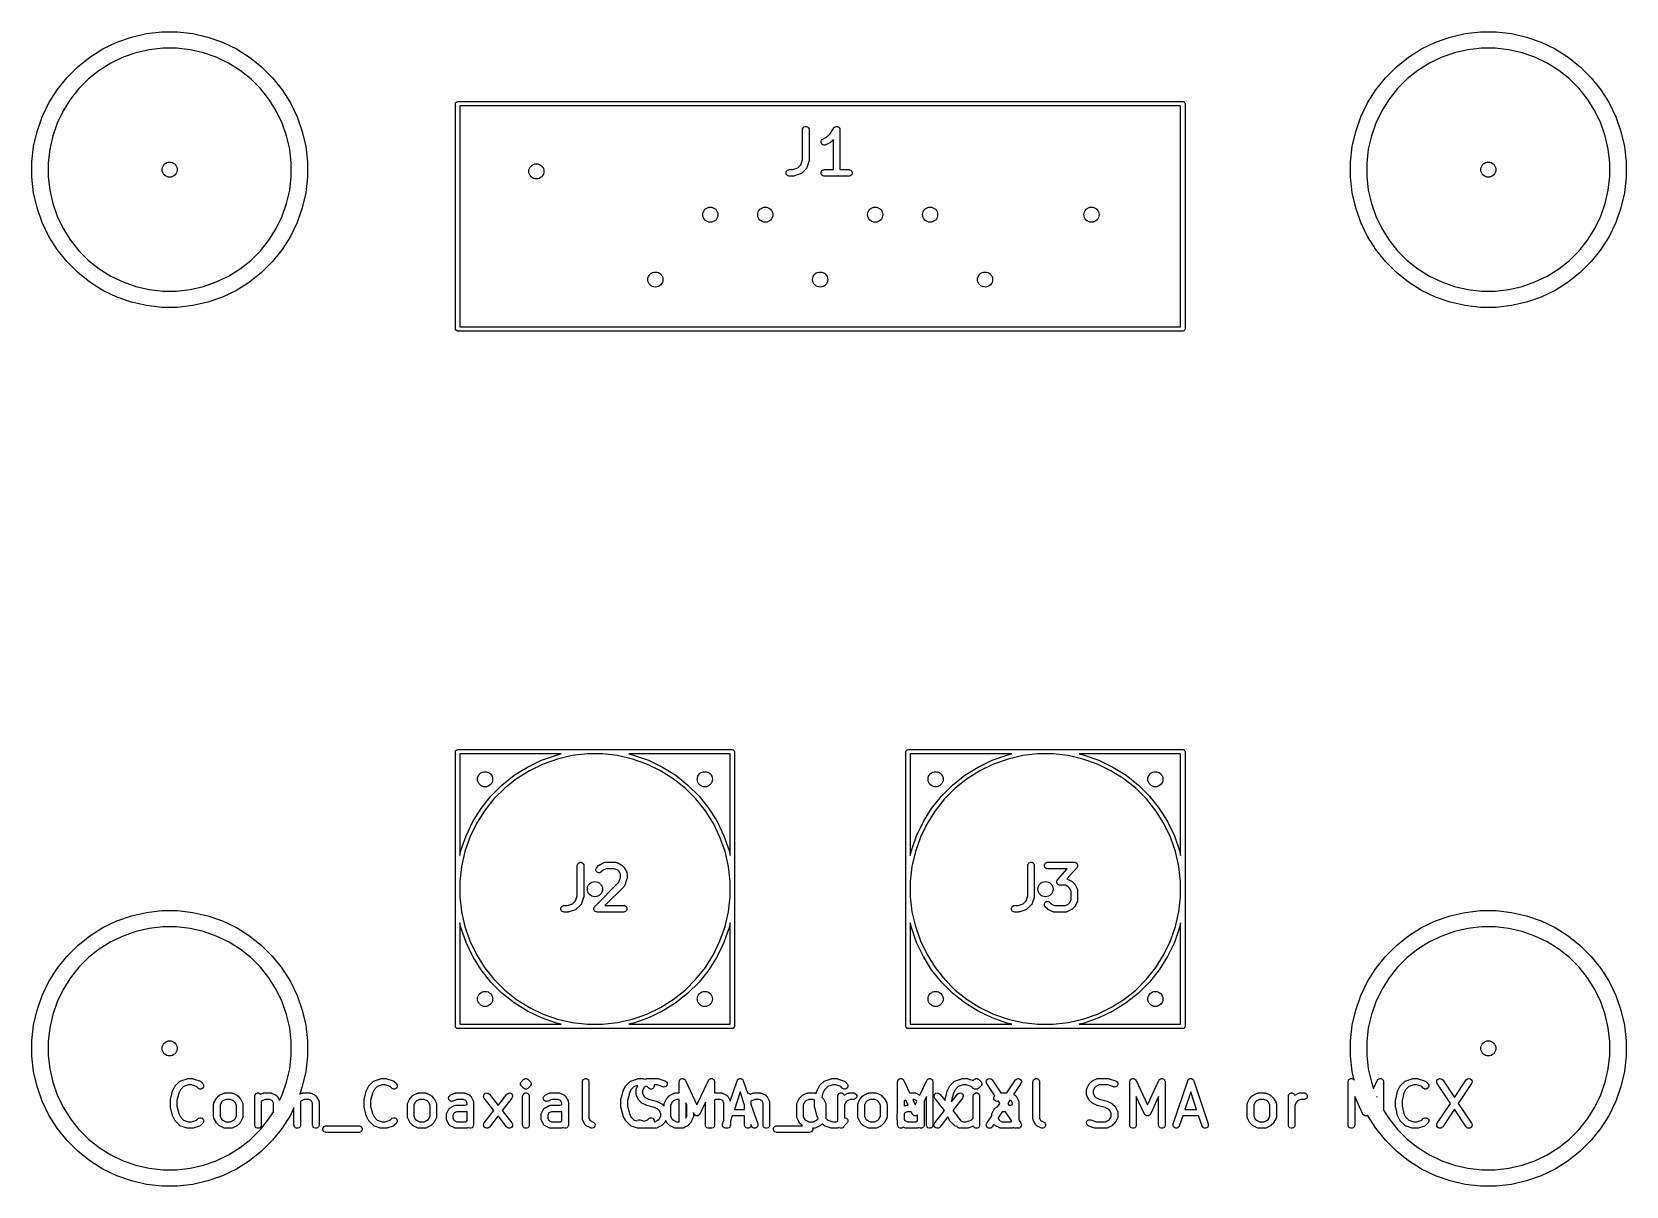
# Model space of a CAD drawing. Extents: x 0.07 to 1.53, y 0.07 to 1.13.
import ezdxf

# ---------------------------------------------------------------- set-up
doc = ezdxf.new("R2010")
doc.units = 0
doc.header["$MEASUREMENT"] = 0
doc.layers.add('BLACK', color=7, linetype='CONTINUOUS')

msp = doc.modelspace()

# ---------------------------------------------------------------- linework, layer by layer
at = {"layer": 'BLACK', "linetype": 'CONTINUOUS'}
for p, q in [((0.1519, 1.116), (0.1652, 1.1207)), ((0.1652, 1.1207), (0.179, 1.1238)), ((0.179, 1.1238), (0.193, 1.1254)), ((0.193, 1.1254), (0.207, 1.1254)), ((0.207, 1.1254), (0.221, 1.1238)), ((0.221, 1.1238), (0.2348, 1.1207)), ((0.2348, 1.1207), (0.2481, 1.116)), ((1.3519, 1.116), (1.3652, 1.1207)), ((1.3652, 1.1207), (1.379, 1.1238)), ((1.379, 1.1238), (1.393, 1.1254)), ((1.393, 1.1254), (1.407, 1.1254)), ((1.407, 1.1254), (1.421, 1.1238)), ((1.421, 1.1238), (1.4348, 1.1207)), ((1.4348, 1.1207), (1.4481, 1.116)), ((0.1273, 1.1024), (0.1392, 1.1099)), ((0.1392, 1.1099), (0.1519, 1.116)), ((0.1693, 1.1064), (0.1576, 1.1023)), ((0.1814, 1.1092), (0.1693, 1.1064)), ((0.1938, 1.1106), (0.1814, 1.1092)), ((0.2062, 1.1106), (0.1938, 1.1106)), ((0.2186, 1.1092), (0.2062, 1.1106)), ((0.2307, 1.1064), (0.2186, 1.1092)), ((0.2424, 1.1023), (0.2307, 1.1064)), ((0.2481, 1.116), (0.2608, 1.1099)), ((0.2608, 1.1099), (0.2727, 1.1024)), ((1.3273, 1.1024), (1.3392, 1.1099)), ((1.3392, 1.1099), (1.3519, 1.116)), ((1.3693, 1.1064), (1.3576, 1.1023)), ((1.3814, 1.1092), (1.3693, 1.1064)), ((1.3938, 1.1106), (1.3814, 1.1092)), ((1.4062, 1.1106), (1.3938, 1.1106)), ((1.4186, 1.1092), (1.4062, 1.1106)), ((1.4307, 1.1064), (1.4186, 1.1092)), ((1.4424, 1.1023), (1.4307, 1.1064)), ((1.4481, 1.116), (1.4608, 1.1099)), ((1.4608, 1.1099), (1.4727, 1.1024)), ((0.1063, 1.0837), (0.1163, 1.0937)), ((0.1163, 1.0937), (0.1273, 1.1024)), ((0.1359, 1.0903), (0.1262, 1.0826)), ((0.1464, 1.097), (0.1359, 1.0903)), ((0.1576, 1.1023), (0.1464, 1.097)), ((0.2536, 1.097), (0.2424, 1.1023)), ((0.2641, 1.0903), (0.2536, 1.097)), ((0.2738, 1.0826), (0.2641, 1.0903)), ((0.2727, 1.1024), (0.2837, 1.0937)), ((0.2837, 1.0937), (0.2937, 1.0837)), ((1.3063, 1.0837), (1.3163, 1.0937)), ((1.3163, 1.0937), (1.3273, 1.1024)), ((1.3359, 1.0903), (1.3262, 1.0826)), ((1.3464, 1.097), (1.3359, 1.0903)), ((1.3576, 1.1023), (1.3464, 1.097)), ((1.4536, 1.097), (1.4424, 1.1023)), ((1.4641, 1.0903), (1.4536, 1.097)), ((1.4738, 1.0826), (1.4641, 1.0903)), ((1.4727, 1.1024), (1.4837, 1.0937)), ((1.4837, 1.0937), (1.4937, 1.0837)), ((0.0976, 1.0727), (0.1063, 1.0837)), ((0.1174, 1.0738), (0.1097, 1.0641)), ((0.1262, 1.0826), (0.1174, 1.0738)), ((0.2826, 1.0738), (0.2738, 1.0826)), ((0.2903, 1.0641), (0.2826, 1.0738)), ((0.2937, 1.0837), (0.3024, 1.0727)), ((1.2976, 1.0727), (1.3063, 1.0837)), ((1.3174, 1.0738), (1.3097, 1.0641)), ((1.3262, 1.0826), (1.3174, 1.0738)), ((1.4826, 1.0738), (1.4738, 1.0826)), ((1.4903, 1.0641), (1.4826, 1.0738)), ((1.4937, 1.0837), (1.5024, 1.0727)), ((0.084, 1.0481), (0.0901, 1.0608)), ((0.0901, 1.0608), (0.0976, 1.0727)), ((0.1097, 1.0641), (0.103, 1.0536)), ((0.297, 1.0536), (0.2903, 1.0641)), ((0.3024, 1.0727), (0.3099, 1.0608)), ((0.3099, 1.0608), (0.316, 1.0481)), ((0.46, 1.0599), (0.4602, 1.0607)), ((0.46, 0.8549), (0.46, 1.0599)), ((0.4602, 1.0607), (0.4612, 1.0618)), ((0.4612, 1.0618), (0.462, 1.0619)), ((0.462, 1.0619), (1.122, 1.0619)), ((1.122, 1.0619), (1.1228, 1.0618)), ((1.1228, 1.0618), (1.1238, 1.0607)), ((1.1238, 1.0607), (1.124, 1.0599)), ((1.124, 1.0599), (1.124, 0.8549)), ((1.284, 1.0481), (1.2901, 1.0608)), ((1.2901, 1.0608), (1.2976, 1.0727)), ((1.3097, 1.0641), (1.303, 1.0536)), ((1.497, 1.0536), (1.4903, 1.0641)), ((1.5024, 1.0727), (1.5099, 1.0608)), ((1.5099, 1.0608), (1.516, 1.0481)), ((0.0793, 1.0348), (0.084, 1.0481)), ((0.103, 1.0536), (0.0977, 1.0424)), ((0.3023, 1.0424), (0.297, 1.0536)), ((0.316, 1.0481), (0.3207, 1.0348)), ((0.464, 1.058), (0.464, 0.8569)), ((1.12, 1.058), (0.464, 1.058)), ((1.12, 0.8569), (1.12, 1.058)), ((1.2793, 1.0348), (1.284, 1.0481)), ((1.303, 1.0536), (1.2977, 1.0424)), ((1.5023, 1.0424), (1.497, 1.0536)), ((1.516, 1.0481), (1.5207, 1.0348)), ((0.0762, 1.021), (0.0793, 1.0348)), ((0.0936, 1.0307), (0.0908, 1.0186)), ((0.0977, 1.0424), (0.0936, 1.0307)), ((0.3064, 1.0307), (0.3023, 1.0424)), ((0.3092, 1.0186), (0.3064, 1.0307)), ((0.3207, 1.0348), (0.3238, 1.021)), ((0.7759, 1.0364), (0.776, 1.037)), ((0.7759, 1.0088), (0.7759, 1.0364)), ((0.776, 1.037), (0.7764, 1.038)), ((0.7764, 1.038), (0.7772, 1.0389)), ((0.7772, 1.0389), (0.7783, 1.0393)), ((0.7783, 1.0393), (0.7795, 1.0393)), ((0.7795, 1.0393), (0.7805, 1.0389)), ((0.7805, 1.0389), (0.7813, 1.038)), ((0.7813, 1.038), (0.7818, 1.037)), ((0.7818, 1.037), (0.7818, 1.0364)), ((0.7818, 1.0364), (0.7818, 1.0083)), ((0.7977, 1.0295), (0.801, 1.0327)), ((0.801, 1.0327), (0.8045, 1.038)), ((0.8045, 1.0381), (0.8049, 1.0385)), ((0.8045, 1.038), (0.8045, 1.0381)), ((0.8045, 1.038), (0.8045, 1.038)), ((0.8045, 1.038), (0.8045, 1.038)), ((0.8049, 1.0385), (0.8052, 1.0387)), ((0.8052, 1.0387), (0.8054, 1.0389)), ((0.8054, 1.0389), (0.8056, 1.039)), ((0.8056, 1.039), (0.8059, 1.0391)), ((0.8059, 1.0391), (0.8062, 1.0392)), ((0.8062, 1.0392), (0.8064, 1.0393)), ((0.8064, 1.0393), (0.8067, 1.0393)), ((0.8067, 1.0393), (0.807, 1.0394)), ((0.807, 1.0394), (0.8073, 1.0393)), ((0.8073, 1.0393), (0.8076, 1.0393)), ((0.8076, 1.0393), (0.8078, 1.0392)), ((0.8078, 1.0392), (0.8081, 1.0391)), ((0.8081, 1.0391), (0.8084, 1.039)), ((0.8084, 1.039), (0.8086, 1.0389)), ((0.8086, 1.0389), (0.8088, 1.0387)), ((0.8088, 1.0387), (0.8091, 1.0385)), ((0.8091, 1.0385), (0.8092, 1.0383)), ((0.8092, 1.0383), (0.8095, 1.038)), ((0.8095, 1.038), (0.8096, 1.0378)), ((0.8096, 1.0378), (0.8097, 1.0375)), ((0.8097, 1.0375), (0.8098, 1.0373)), ((0.8098, 1.0373), (0.8099, 1.037)), ((0.8099, 1.037), (0.81, 1.0364)), ((0.81, 1.0364), (0.81, 1.0364)), ((0.81, 1.0364), (0.81, 1.0364)), ((0.81, 1.0364), (0.81, 1.0364)), ((0.81, 1.0364), (0.81, 1)), ((1.2762, 1.021), (1.2793, 1.0348)), ((1.2936, 1.0307), (1.2908, 1.0186)), ((1.2977, 1.0424), (1.2936, 1.0307)), ((1.5064, 1.0307), (1.5023, 1.0424)), ((1.5092, 1.0186), (1.5064, 1.0307)), ((1.5207, 1.0348), (1.5238, 1.021)), ((0.0746, 1.007), (0.0762, 1.021)), ((0.0908, 1.0186), (0.0894, 1.0062)), ((0.3106, 1.0062), (0.3092, 1.0186)), ((0.3238, 1.021), (0.3254, 1.007)), ((0.7928, 1.0255), (0.7932, 1.0266)), ((0.7929, 1.0244), (0.7928, 1.0255)), ((0.7934, 1.0233), (0.7929, 1.0244)), ((0.7932, 1.0266), (0.7939, 1.0275)), ((0.7943, 1.0226), (0.7934, 1.0233)), ((0.7939, 1.0275), (0.7944, 1.0278)), ((0.7954, 1.0222), (0.7943, 1.0226)), ((0.7944, 1.0278), (0.7977, 1.0295)), ((0.7965, 1.0223), (0.7954, 1.0222)), ((0.7971, 1.0225), (0.7965, 1.0223)), ((0.8008, 1.0244), (0.7971, 1.0225)), ((0.8011, 1.0245), (0.8008, 1.0244)), ((0.8012, 1.0246), (0.8011, 1.0246)), ((0.8011, 1.0246), (0.8011, 1.0245)), ((0.8013, 1.0247), (0.8012, 1.0246)), ((0.8014, 1.0248), (0.8013, 1.0247)), ((0.8016, 1.0249), (0.8014, 1.0248)), ((0.804, 1.0274), (0.8016, 1.0249)), ((0.804, 1), (0.804, 1.0274)), ((1.2746, 1.007), (1.2762, 1.021)), ((1.2908, 1.0186), (1.2894, 1.0062)), ((1.5106, 1.0062), (1.5092, 1.0186)), ((1.5238, 1.021), (1.5254, 1.007)), ((0.0746, 1.0062), (0.0746, 1.007)), ((0.0746, 0.993), (0.0746, 1.0062)), ((0.0894, 1.0062), (0.0894, 0.9938)), ((0.3106, 0.9938), (0.3106, 1.0062)), ((0.3254, 1.007), (0.3254, 0.993)), ((0.7671, 1), (0.7717, 1.0015)), ((0.7717, 1.0015), (0.7744, 1.0043)), ((0.7744, 1.0043), (0.7759, 1.0088)), ((0.7796, 1.0012), (0.7795, 1.0011)), ((0.7795, 1.0011), (0.7795, 1.001)), ((0.7798, 1.0017), (0.7796, 1.0012)), ((0.7817, 1.0074), (0.7798, 1.0017)), ((0.7818, 1.0077), (0.7817, 1.0076)), ((0.7817, 1.0076), (0.7817, 1.0074)), ((0.7818, 1.0083), (0.7818, 1.008)), ((0.7818, 1.008), (0.7818, 1.0079)), ((0.7818, 1.0079), (0.7818, 1.0078)), ((0.7818, 1.0078), (0.7818, 1.0077)), ((1.2746, 1.0062), (1.2746, 1.007)), ((1.2746, 0.993), (1.2746, 1.0062)), ((1.2894, 1.0062), (1.2894, 0.9938)), ((1.5106, 0.9938), (1.5106, 1.0062)), ((1.5254, 1.007), (1.5254, 0.993)), ((0.0762, 0.979), (0.0746, 0.993)), ((0.0894, 0.9938), (0.0908, 0.9814)), ((0.3092, 0.9814), (0.3106, 0.9938)), ((0.3254, 0.993), (0.3238, 0.979)), ((0.761, 0.9976), (0.7614, 0.9987)), ((0.761, 0.9965), (0.761, 0.9976)), ((0.7614, 0.9954), (0.761, 0.9965)), ((0.7614, 0.9987), (0.7622, 0.9995)), ((0.7622, 0.9946), (0.7614, 0.9954)), ((0.7622, 0.9995), (0.7633, 0.9999)), ((0.7633, 0.9941), (0.7622, 0.9946)), ((0.7633, 0.9999), (0.7639, 1)), ((0.7639, 0.9941), (0.7633, 0.9941)), ((0.7639, 1), (0.7671, 1)), ((0.7676, 0.9941), (0.7639, 0.9941)), ((0.7679, 0.9941), (0.7676, 0.9941)), ((0.768, 0.9941), (0.7679, 0.9941)), ((0.7681, 0.9941), (0.768, 0.9941)), ((0.7682, 0.9941), (0.7681, 0.9941)), ((0.7683, 0.9942), (0.7682, 0.9941)), ((0.7686, 0.9942), (0.7683, 0.9942)), ((0.7742, 0.9961), (0.7686, 0.9942)), ((0.7747, 0.9963), (0.7742, 0.9961)), ((0.7748, 0.9964), (0.7747, 0.9963)), ((0.7749, 0.9965), (0.7748, 0.9964)), ((0.7753, 0.9968), (0.7749, 0.9965)), ((0.7791, 1.0006), (0.7753, 0.9968)), ((0.7795, 1.001), (0.7791, 1.0006)), ((0.7929, 0.9976), (0.7933, 0.9987)), ((0.7929, 0.9965), (0.7929, 0.9976)), ((0.7933, 0.9954), (0.7929, 0.9965)), ((0.7933, 0.9987), (0.7941, 0.9995)), ((0.7941, 0.9946), (0.7933, 0.9954)), ((0.7941, 0.9995), (0.7952, 0.9999)), ((0.7952, 0.9941), (0.7941, 0.9946)), ((0.7952, 0.9999), (0.7957, 1)), ((0.7957, 0.9941), (0.7952, 0.9941)), ((0.7957, 1), (0.804, 1)), ((0.8182, 0.9941), (0.7957, 0.9941)), ((0.81, 1), (0.8182, 1)), ((0.8182, 1), (0.8188, 0.9999)), ((0.8188, 0.9941), (0.8182, 0.9941)), ((0.8188, 0.9999), (0.8199, 0.9995)), ((0.8199, 0.9946), (0.8188, 0.9941)), ((0.8199, 0.9995), (0.8207, 0.9987)), ((0.8207, 0.9954), (0.8199, 0.9946)), ((0.8207, 0.9987), (0.8211, 0.9976)), ((0.8211, 0.9965), (0.8207, 0.9954)), ((0.8211, 0.9976), (0.8211, 0.9965)), ((1.2762, 0.979), (1.2746, 0.993)), ((1.2894, 0.9938), (1.2908, 0.9814)), ((1.5092, 0.9814), (1.5106, 0.9938)), ((1.5254, 0.993), (1.5238, 0.979)), ((0.0793, 0.9652), (0.0762, 0.979)), ((0.0908, 0.9814), (0.0936, 0.9693)), ((0.3064, 0.9693), (0.3092, 0.9814)), ((0.3238, 0.979), (0.3207, 0.9652)), ((1.2793, 0.9652), (1.2762, 0.979)), ((1.2908, 0.9814), (1.2936, 0.9693)), ((1.5064, 0.9693), (1.5092, 0.9814)), ((1.5238, 0.979), (1.5207, 0.9652)), ((0.084, 0.9519), (0.0793, 0.9652)), ((0.0936, 0.9693), (0.0977, 0.9576)), ((0.0977, 0.9576), (0.103, 0.9464)), ((0.297, 0.9464), (0.3023, 0.9576)), ((0.3023, 0.9576), (0.3064, 0.9693)), ((0.3207, 0.9652), (0.316, 0.9519)), ((1.284, 0.9519), (1.2793, 0.9652)), ((1.2936, 0.9693), (1.2977, 0.9576)), ((1.2977, 0.9576), (1.303, 0.9464)), ((1.497, 0.9464), (1.5023, 0.9576)), ((1.5023, 0.9576), (1.5064, 0.9693)), ((1.5207, 0.9652), (1.516, 0.9519)), ((0.0901, 0.9392), (0.084, 0.9519)), ((0.103, 0.9464), (0.1097, 0.9359)), ((0.2903, 0.9359), (0.297, 0.9464)), ((0.316, 0.9519), (0.3099, 0.9392)), ((1.2901, 0.9392), (1.284, 0.9519)), ((1.303, 0.9464), (1.3097, 0.9359)), ((1.4903, 0.9359), (1.497, 0.9464)), ((1.516, 0.9519), (1.5099, 0.9392)), ((0.0976, 0.9273), (0.0901, 0.9392)), ((0.1097, 0.9359), (0.1174, 0.9262)), ((0.2826, 0.9262), (0.2903, 0.9359)), ((0.3099, 0.9392), (0.3024, 0.9273)), ((1.2976, 0.9273), (1.2901, 0.9392)), ((1.3097, 0.9359), (1.3174, 0.9262)), ((1.4826, 0.9262), (1.4903, 0.9359)), ((1.5099, 0.9392), (1.5024, 0.9273)), ((0.1063, 0.9163), (0.0976, 0.9273)), ((0.1163, 0.9063), (0.1063, 0.9163)), ((0.1174, 0.9262), (0.1262, 0.9174)), ((0.1262, 0.9174), (0.1359, 0.9097)), ((0.2641, 0.9097), (0.2738, 0.9174)), ((0.2738, 0.9174), (0.2826, 0.9262)), ((0.2937, 0.9163), (0.2837, 0.9063)), ((0.3024, 0.9273), (0.2937, 0.9163)), ((1.3063, 0.9163), (1.2976, 0.9273)), ((1.3163, 0.9063), (1.3063, 0.9163)), ((1.3174, 0.9262), (1.3262, 0.9174)), ((1.3262, 0.9174), (1.3359, 0.9097)), ((1.4641, 0.9097), (1.4738, 0.9174)), ((1.4738, 0.9174), (1.4826, 0.9262)), ((1.4937, 0.9163), (1.4837, 0.9063)), ((1.5024, 0.9273), (1.4937, 0.9163)), ((0.1273, 0.8976), (0.1163, 0.9063)), ((0.1359, 0.9097), (0.1464, 0.903)), ((0.1464, 0.903), (0.1576, 0.8977)), ((0.2424, 0.8977), (0.2536, 0.903)), ((0.2536, 0.903), (0.2641, 0.9097)), ((0.2837, 0.9063), (0.2727, 0.8976)), ((1.3273, 0.8976), (1.3163, 0.9063)), ((1.3359, 0.9097), (1.3464, 0.903)), ((1.3464, 0.903), (1.3576, 0.8977)), ((1.4424, 0.8977), (1.4536, 0.903)), ((1.4536, 0.903), (1.4641, 0.9097)), ((1.4837, 0.9063), (1.4727, 0.8976)), ((0.1392, 0.8901), (0.1273, 0.8976)), ((0.1519, 0.884), (0.1392, 0.8901)), ((0.1576, 0.8977), (0.1693, 0.8936)), ((0.1693, 0.8936), (0.1814, 0.8908)), ((0.1814, 0.8908), (0.1938, 0.8894)), ((0.1938, 0.8894), (0.2062, 0.8894)), ((0.2062, 0.8894), (0.2186, 0.8908)), ((0.2186, 0.8908), (0.2307, 0.8936)), ((0.2307, 0.8936), (0.2424, 0.8977)), ((0.2608, 0.8901), (0.2481, 0.884)), ((0.2727, 0.8976), (0.2608, 0.8901)), ((1.3392, 0.8901), (1.3273, 0.8976)), ((1.3519, 0.884), (1.3392, 0.8901)), ((1.3576, 0.8977), (1.3693, 0.8936)), ((1.3693, 0.8936), (1.3814, 0.8908)), ((1.3814, 0.8908), (1.3938, 0.8894)), ((1.3938, 0.8894), (1.4062, 0.8894)), ((1.4062, 0.8894), (1.4186, 0.8908)), ((1.4186, 0.8908), (1.4307, 0.8936)), ((1.4307, 0.8936), (1.4424, 0.8977)), ((1.4608, 0.8901), (1.4481, 0.884)), ((1.4727, 0.8976), (1.4608, 0.8901)), ((0.1652, 0.8793), (0.1519, 0.884)), ((0.179, 0.8762), (0.1652, 0.8793)), ((0.193, 0.8746), (0.179, 0.8762)), ((0.207, 0.8746), (0.193, 0.8746)), ((0.221, 0.8762), (0.207, 0.8746)), ((0.2348, 0.8793), (0.221, 0.8762)), ((0.2481, 0.884), (0.2348, 0.8793)), ((1.3652, 0.8793), (1.3519, 0.884)), ((1.379, 0.8762), (1.3652, 0.8793)), ((1.393, 0.8746), (1.379, 0.8762)), ((1.407, 0.8746), (1.393, 0.8746)), ((1.421, 0.8762), (1.407, 0.8746)), ((1.4348, 0.8793), (1.421, 0.8762)), ((1.4481, 0.884), (1.4348, 0.8793)), ((0.464, 0.8569), (1.12, 0.8569)), ((0.4602, 0.8542), (0.46, 0.8549)), ((0.4612, 0.8531), (0.4602, 0.8542)), ((0.462, 0.853), (0.4612, 0.8531)), ((1.122, 0.853), (0.462, 0.853)), ((1.1228, 0.8531), (1.122, 0.853)), ((1.1238, 0.8542), (1.1228, 0.8531)), ((1.124, 0.8549), (1.1238, 0.8542)), ((0.46, 0.47), (0.4602, 0.4708)), ((0.46, 0.22), (0.46, 0.47)), ((0.4602, 0.4708), (0.4612, 0.4718)), ((0.4612, 0.4718), (0.462, 0.472)), ((0.462, 0.472), (0.712, 0.472)), ((0.464, 0.468), (0.464, 0.3757)), ((0.5563, 0.468), (0.464, 0.468)), ((0.5384, 0.4623), (0.5519, 0.467)), ((0.5519, 0.467), (0.5563, 0.468)), ((0.5664, 0.4665), (0.5529, 0.4634)), ((0.5801, 0.468), (0.5664, 0.4665)), ((0.5939, 0.468), (0.5801, 0.468)), ((0.6076, 0.4665), (0.5939, 0.468)), ((0.6211, 0.4634), (0.6076, 0.4665)), ((0.6177, 0.468), (0.6221, 0.467)), ((0.71, 0.468), (0.6177, 0.468)), ((0.6221, 0.467), (0.6356, 0.4623)), ((0.71, 0.3757), (0.71, 0.468)), ((0.712, 0.472), (0.7128, 0.4718)), ((0.7128, 0.4718), (0.7138, 0.4708)), ((0.7138, 0.4708), (0.714, 0.47)), ((0.714, 0.47), (0.714, 0.22)), ((0.87, 0.47), (0.8702, 0.4708)), ((0.87, 0.22), (0.87, 0.47)), ((0.8702, 0.4708), (0.8712, 0.4718)), ((0.8712, 0.4718), (0.872, 0.472)), ((0.872, 0.472), (1.122, 0.472)), ((0.874, 0.468), (0.874, 0.3757)), ((0.9663, 0.468), (0.874, 0.468)), ((0.9484, 0.4623), (0.9619, 0.467)), ((0.9619, 0.467), (0.9663, 0.468)), ((0.9764, 0.4665), (0.9629, 0.4634)), ((0.9901, 0.468), (0.9764, 0.4665)), ((1.0039, 0.468), (0.9901, 0.468)), ((1.0176, 0.4665), (1.0039, 0.468)), ((1.0311, 0.4634), (1.0176, 0.4665)), ((1.0277, 0.468), (1.0321, 0.467)), ((1.12, 0.468), (1.0277, 0.468)), ((1.0321, 0.467), (1.0456, 0.4623)), ((1.12, 0.3757), (1.12, 0.468)), ((1.122, 0.472), (1.1228, 0.4718)), ((1.1228, 0.4718), (1.1238, 0.4708)), ((1.1238, 0.4708), (1.124, 0.47)), ((1.124, 0.47), (1.124, 0.22)), ((0.5135, 0.4486), (0.5256, 0.4561)), ((0.5274, 0.4528), (0.5157, 0.4455)), ((0.5256, 0.4561), (0.5384, 0.4623)), ((0.5398, 0.4588), (0.5274, 0.4528)), ((0.5529, 0.4634), (0.5398, 0.4588)), ((0.6342, 0.4588), (0.6211, 0.4634)), ((0.6466, 0.4528), (0.6342, 0.4588)), ((0.6356, 0.4623), (0.6484, 0.4561)), ((0.6583, 0.4455), (0.6466, 0.4528)), ((0.6484, 0.4561), (0.6605, 0.4486)), ((0.9235, 0.4486), (0.9356, 0.4561)), ((0.9374, 0.4528), (0.9257, 0.4455)), ((0.9356, 0.4561), (0.9484, 0.4623)), ((0.9498, 0.4588), (0.9374, 0.4528)), ((0.9629, 0.4634), (0.9498, 0.4588)), ((1.0442, 0.4588), (1.0311, 0.4634)), ((1.0566, 0.4528), (1.0442, 0.4588)), ((1.0456, 0.4623), (1.0584, 0.4561)), ((1.0683, 0.4455), (1.0566, 0.4528)), ((1.0584, 0.4561), (1.0705, 0.4486)), ((0.4923, 0.4296), (0.5024, 0.4397)), ((0.5049, 0.4369), (0.4951, 0.4271)), ((0.5024, 0.4397), (0.5135, 0.4486)), ((0.5157, 0.4455), (0.5049, 0.4369)), ((0.6691, 0.4369), (0.6583, 0.4455)), ((0.6605, 0.4486), (0.6716, 0.4397)), ((0.6789, 0.4271), (0.6691, 0.4369)), ((0.6716, 0.4397), (0.6817, 0.4296)), ((0.9023, 0.4296), (0.9124, 0.4397)), ((0.9149, 0.4369), (0.9051, 0.4271)), ((0.9124, 0.4397), (0.9235, 0.4486)), ((0.9257, 0.4455), (0.9149, 0.4369)), ((1.0791, 0.4369), (1.0683, 0.4455)), ((1.0705, 0.4486), (1.0816, 0.4397)), ((1.0889, 0.4271), (1.0791, 0.4369)), ((1.0816, 0.4397), (1.0917, 0.4296)), ((0.4834, 0.4185), (0.4923, 0.4296)), ((0.4951, 0.4271), (0.4865, 0.4163)), ((0.6875, 0.4163), (0.6789, 0.4271)), ((0.6817, 0.4296), (0.6906, 0.4185)), ((0.8934, 0.4185), (0.9023, 0.4296)), ((0.9051, 0.4271), (0.8965, 0.4163)), ((1.0975, 0.4163), (1.0889, 0.4271)), ((1.0917, 0.4296), (1.1006, 0.4185)), ((0.4697, 0.3936), (0.4759, 0.4064)), ((0.4759, 0.4064), (0.4834, 0.4185)), ((0.4865, 0.4163), (0.4792, 0.4046)), ((0.6948, 0.4046), (0.6875, 0.4163)), ((0.6906, 0.4185), (0.6981, 0.4064)), ((0.6981, 0.4064), (0.7043, 0.3936)), ((0.8797, 0.3936), (0.8859, 0.4064)), ((0.8859, 0.4064), (0.8934, 0.4185)), ((0.8965, 0.4163), (0.8892, 0.4046)), ((1.1048, 0.4046), (1.0975, 0.4163)), ((1.1006, 0.4185), (1.1081, 0.4064)), ((1.1081, 0.4064), (1.1143, 0.3936)), ((0.465, 0.3801), (0.4697, 0.3936)), ((0.4732, 0.3922), (0.4686, 0.3791)), ((0.4792, 0.4046), (0.4732, 0.3922)), ((0.7008, 0.3922), (0.6948, 0.4046)), ((0.7054, 0.3791), (0.7008, 0.3922)), ((0.7043, 0.3936), (0.709, 0.3801)), ((0.875, 0.3801), (0.8797, 0.3936)), ((0.8832, 0.3922), (0.8786, 0.3791)), ((0.8892, 0.4046), (0.8832, 0.3922)), ((1.1108, 0.3922), (1.1048, 0.4046)), ((1.1154, 0.3791), (1.1108, 0.3922)), ((1.1143, 0.3936), (1.119, 0.3801)), ((0.464, 0.3757), (0.465, 0.3801)), ((0.4686, 0.3791), (0.4655, 0.3656)), ((0.7085, 0.3656), (0.7054, 0.3791)), ((0.709, 0.3801), (0.71, 0.3757)), ((0.874, 0.3757), (0.875, 0.3801)), ((0.8786, 0.3791), (0.8755, 0.3656)), ((1.1185, 0.3656), (1.1154, 0.3791)), ((1.119, 0.3801), (1.12, 0.3757)), ((0.4655, 0.3656), (0.464, 0.3519)), ((0.5709, 0.3665), (0.571, 0.367)), ((0.5709, 0.3388), (0.5709, 0.3665)), ((0.571, 0.367), (0.5714, 0.3681)), ((0.5714, 0.3681), (0.5722, 0.3689)), ((0.5722, 0.3689), (0.5733, 0.3694)), ((0.5733, 0.3694), (0.5745, 0.3694)), ((0.5745, 0.3694), (0.5755, 0.3689)), ((0.5755, 0.3689), (0.5763, 0.3681)), ((0.5763, 0.3681), (0.5768, 0.367)), ((0.5768, 0.367), (0.5768, 0.3665)), ((0.5768, 0.3665), (0.5768, 0.3383)), ((0.5879, 0.3633), (0.5883, 0.3644)), ((0.5879, 0.3621), (0.5879, 0.3633)), ((0.5883, 0.3644), (0.5887, 0.3648)), ((0.5887, 0.3648), (0.5905, 0.3667)), ((0.5905, 0.3667), (0.5908, 0.3669)), ((0.5908, 0.3669), (0.5909, 0.367)), ((0.5908, 0.3669), (0.5908, 0.3669)), ((0.5909, 0.367), (0.591, 0.367)), ((0.591, 0.367), (0.5911, 0.3671)), ((0.5911, 0.3671), (0.5913, 0.3672)), ((0.5913, 0.3672), (0.5951, 0.3691)), ((0.5971, 0.3635), (0.5944, 0.3622)), ((0.5951, 0.3691), (0.5956, 0.3693)), ((0.5956, 0.3693), (0.5957, 0.3693)), ((0.5957, 0.3693), (0.5958, 0.3694)), ((0.5958, 0.3694), (0.5964, 0.3694)), ((0.5964, 0.3694), (0.6057, 0.3694)), ((0.6051, 0.3635), (0.5971, 0.3635)), ((0.6077, 0.3622), (0.6051, 0.3635)), ((0.6057, 0.3694), (0.6063, 0.3694)), ((0.6063, 0.3694), (0.6064, 0.3693)), ((0.6064, 0.3693), (0.6065, 0.3693)), ((0.6065, 0.3693), (0.6071, 0.3691)), ((0.6071, 0.3691), (0.6108, 0.3672)), ((0.6108, 0.3672), (0.6111, 0.3671)), ((0.6111, 0.3671), (0.6111, 0.367)), ((0.6111, 0.367), (0.6112, 0.367)), ((0.6112, 0.367), (0.6113, 0.3669)), ((0.6113, 0.3669), (0.6114, 0.3669)), ((0.6114, 0.3669), (0.6116, 0.3667)), ((0.6116, 0.3667), (0.6135, 0.3648)), ((0.6135, 0.3648), (0.6136, 0.3646)), ((0.6136, 0.3646), (0.6137, 0.3645)), ((0.6137, 0.3645), (0.6138, 0.3644)), ((0.6138, 0.3644), (0.6138, 0.3644)), ((0.6138, 0.3644), (0.6139, 0.3643)), ((0.6139, 0.3643), (0.614, 0.364)), ((0.614, 0.364), (0.6159, 0.3603)), ((0.71, 0.3519), (0.7085, 0.3656)), ((0.8755, 0.3656), (0.874, 0.3519)), ((0.9809, 0.3665), (0.981, 0.367)), ((0.9809, 0.3388), (0.9809, 0.3665)), ((0.981, 0.367), (0.9814, 0.3681)), ((0.9814, 0.3681), (0.9822, 0.3689)), ((0.9822, 0.3689), (0.9833, 0.3694)), ((0.9833, 0.3694), (0.9845, 0.3694)), ((0.9845, 0.3694), (0.9855, 0.3689)), ((0.9855, 0.3689), (0.9863, 0.3681)), ((0.9863, 0.3681), (0.9868, 0.367)), ((0.9868, 0.367), (0.9868, 0.3665)), ((0.9868, 0.3665), (0.9868, 0.3383)), ((0.996, 0.367), (0.9964, 0.3681)), ((0.996, 0.3659), (0.996, 0.367)), ((0.9964, 0.3648), (0.996, 0.3659)), ((0.9964, 0.3681), (0.9972, 0.3689)), ((0.9972, 0.364), (0.9964, 0.3648)), ((0.9972, 0.3689), (0.9983, 0.3694)), ((0.9983, 0.3636), (0.9972, 0.364)), ((0.9983, 0.3694), (0.9989, 0.3694)), ((0.9989, 0.3635), (0.9983, 0.3636)), ((0.9989, 0.3694), (1.0232, 0.3694)), ((1.0167, 0.3635), (0.9989, 0.3635)), ((1.0079, 0.3534), (1.0167, 0.3635)), ((1.0255, 0.3645), (1.0165, 0.3543)), ((1.0232, 0.3694), (1.0236, 0.3694)), ((1.0236, 0.3694), (1.0236, 0.3694)), ((1.0236, 0.3694), (1.0237, 0.3694)), ((1.0237, 0.3694), (1.0238, 0.3694)), ((1.0238, 0.3694), (1.0243, 0.3692)), ((1.0243, 0.3692), (1.0247, 0.369)), ((1.0247, 0.369), (1.0248, 0.369)), ((1.0248, 0.369), (1.0249, 0.3689)), ((1.0249, 0.3689), (1.0252, 0.3686)), ((1.0252, 0.3686), (1.0256, 0.3683)), ((1.0256, 0.3648), (1.0255, 0.3645)), ((1.0256, 0.3683), (1.0256, 0.3682)), ((1.0256, 0.3682), (1.0257, 0.3681)), ((1.0257, 0.3648), (1.0256, 0.3648)), ((1.0257, 0.3681), (1.0259, 0.3677)), ((1.0258, 0.365), (1.0257, 0.3649)), ((1.0257, 0.3649), (1.0257, 0.3648)), ((1.026, 0.3654), (1.0258, 0.365)), ((1.0259, 0.3677), (1.0261, 0.3672)), ((1.0261, 0.3659), (1.026, 0.3654)), ((1.0261, 0.3672), (1.0261, 0.3671)), ((1.0261, 0.3671), (1.0261, 0.367)), ((1.0261, 0.367), (1.0261, 0.3666)), ((1.0261, 0.3666), (1.0262, 0.3661)), ((1.0262, 0.3661), (1.0261, 0.366)), ((1.0261, 0.366), (1.0261, 0.3659)), ((1.12, 0.3519), (1.1185, 0.3656)), ((0.464, 0.3519), (0.464, 0.3381)), ((0.5868, 0.3292), (0.6088, 0.3512)), ((0.5883, 0.3611), (0.5879, 0.3621)), ((0.5891, 0.3603), (0.5883, 0.3611)), ((0.5902, 0.3598), (0.5891, 0.3603)), ((0.5913, 0.3598), (0.5902, 0.3598)), ((0.5924, 0.3603), (0.5913, 0.3598)), ((0.5928, 0.3606), (0.5924, 0.3603)), ((0.5944, 0.3622), (0.5928, 0.3606)), ((0.6089, 0.361), (0.6077, 0.3622)), ((0.6088, 0.3512), (0.6103, 0.3557)), ((0.6103, 0.3583), (0.6089, 0.361)), ((0.6103, 0.3557), (0.6103, 0.3583)), ((0.6142, 0.3487), (0.6139, 0.3481)), ((0.616, 0.3543), (0.6142, 0.3487)), ((0.6159, 0.3603), (0.6161, 0.3597)), ((0.6161, 0.3546), (0.616, 0.3543)), ((0.6161, 0.3597), (0.6161, 0.3596)), ((0.6161, 0.3596), (0.6161, 0.3595)), ((0.6161, 0.3595), (0.6162, 0.359)), ((0.6162, 0.3547), (0.6161, 0.3546)), ((0.6161, 0.3546), (0.6161, 0.3546)), ((0.6162, 0.359), (0.6162, 0.3552)), ((0.6162, 0.3552), (0.6162, 0.3549)), ((0.6162, 0.3549), (0.6162, 0.3548)), ((0.6162, 0.3548), (0.6162, 0.3547)), ((0.71, 0.3381), (0.71, 0.3519)), ((0.874, 0.3519), (0.874, 0.3381)), ((1.0072, 0.352), (1.0074, 0.3525)), ((1.0072, 0.3519), (1.0072, 0.352)), ((1.0072, 0.3518), (1.0072, 0.3519)), ((1.0072, 0.3514), (1.0072, 0.3518)), ((1.0072, 0.3509), (1.0072, 0.3514)), ((1.0073, 0.3508), (1.0072, 0.3509)), ((1.0073, 0.3507), (1.0073, 0.3508)), ((1.0075, 0.3503), (1.0073, 0.3507)), ((1.0074, 0.3525), (1.0076, 0.3529)), ((1.0077, 0.3498), (1.0075, 0.3503)), ((1.0076, 0.3529), (1.0076, 0.3531)), ((1.0076, 0.3531), (1.0077, 0.3531)), ((1.0077, 0.3532), (1.0079, 0.3534)), ((1.0077, 0.3531), (1.0077, 0.3532)), ((1.0078, 0.3497), (1.0077, 0.3498)), ((1.0077, 0.3498), (1.0077, 0.3498)), ((1.0081, 0.3493), (1.0078, 0.3497)), ((1.0085, 0.349), (1.0081, 0.3493)), ((1.0086, 0.349), (1.0085, 0.349)), ((1.0086, 0.3489), (1.0086, 0.349)), ((1.0091, 0.3488), (1.0086, 0.3489)), ((1.0095, 0.3486), (1.0091, 0.3488)), ((1.0097, 0.3486), (1.0095, 0.3486)), ((1.0097, 0.3485), (1.0097, 0.3486)), ((1.0098, 0.3485), (1.0097, 0.3485)), ((1.0101, 0.3485), (1.0098, 0.3485)), ((1.0151, 0.3485), (1.0101, 0.3485)), ((1.0177, 0.3472), (1.0151, 0.3485)), ((1.0165, 0.3543), (1.0171, 0.3541)), ((1.0171, 0.3541), (1.0208, 0.3522)), ((1.0208, 0.3522), (1.0211, 0.3521)), ((1.0211, 0.3521), (1.0211, 0.352)), ((1.0211, 0.352), (1.0212, 0.352)), ((1.0212, 0.352), (1.0213, 0.3519)), ((1.0213, 0.3519), (1.0214, 0.3519)), ((1.0214, 0.3519), (1.0216, 0.3517)), ((1.0216, 0.3517), (1.0235, 0.3498)), ((1.0235, 0.3498), (1.0236, 0.3496)), ((1.0236, 0.3496), (1.0237, 0.3495)), ((1.0237, 0.3495), (1.0238, 0.3494)), ((1.0238, 0.3494), (1.0238, 0.3494)), ((1.0238, 0.3494), (1.0239, 0.3493)), ((1.0239, 0.3493), (1.024, 0.349)), ((1.024, 0.349), (1.0259, 0.3453)), ((1.12, 0.3381), (1.12, 0.3519)), ((0.464, 0.3381), (0.4655, 0.3244)), ((0.5667, 0.3315), (0.5694, 0.3343)), ((0.5694, 0.3343), (0.5709, 0.3388)), ((0.5767, 0.3374), (0.5748, 0.3318)), ((0.5768, 0.3378), (0.5767, 0.3377)), ((0.5767, 0.3377), (0.5767, 0.3374)), ((0.5768, 0.3383), (0.5768, 0.3381)), ((0.5768, 0.3381), (0.5768, 0.338)), ((0.5768, 0.338), (0.5768, 0.3379)), ((0.5768, 0.3379), (0.5768, 0.3378)), ((0.6135, 0.3475), (0.596, 0.33)), ((0.6138, 0.348), (0.6135, 0.3475)), ((0.6139, 0.348), (0.6138, 0.348)), ((0.6139, 0.3481), (0.6139, 0.348)), ((0.7085, 0.3244), (0.71, 0.3381)), ((0.874, 0.3381), (0.8755, 0.3244)), ((0.9767, 0.3315), (0.9794, 0.3343)), ((0.9794, 0.3343), (0.9809, 0.3388)), ((0.9867, 0.3374), (0.9848, 0.3318)), ((0.9868, 0.3378), (0.9867, 0.3377)), ((0.9867, 0.3377), (0.9867, 0.3374)), ((0.9868, 0.3383), (0.9868, 0.3381)), ((0.9868, 0.3381), (0.9868, 0.338)), ((0.9868, 0.338), (0.9868, 0.3379)), ((0.9868, 0.3379), (0.9868, 0.3378)), ((0.9972, 0.3333), (0.9983, 0.3337)), ((0.9983, 0.3337), (0.9995, 0.3337)), ((0.9995, 0.3337), (1.0005, 0.3333)), ((1.0189, 0.346), (1.0177, 0.3472)), ((1.0203, 0.3433), (1.0189, 0.346)), ((1.0189, 0.3326), (1.0203, 0.3353)), ((1.0203, 0.3353), (1.0203, 0.3433)), ((1.0259, 0.3453), (1.0261, 0.3447)), ((1.0261, 0.3338), (1.0259, 0.3333)), ((1.0261, 0.3447), (1.0261, 0.3446)), ((1.0261, 0.3446), (1.0261, 0.3445)), ((1.0261, 0.3445), (1.0262, 0.344)), ((1.0262, 0.3346), (1.0261, 0.334)), ((1.0261, 0.334), (1.0261, 0.3339)), ((1.0261, 0.3339), (1.0261, 0.3338)), ((1.0262, 0.344), (1.0262, 0.3346)), ((1.1185, 0.3244), (1.12, 0.3381)), ((0.1519, 0.316), (0.1652, 0.3207)), ((0.1652, 0.3207), (0.179, 0.3238)), ((0.179, 0.3238), (0.193, 0.3254)), ((0.193, 0.3254), (0.207, 0.3254)), ((0.207, 0.3254), (0.221, 0.3238)), ((0.221, 0.3238), (0.2348, 0.3207)), ((0.2348, 0.3207), (0.2481, 0.316)), ((0.4655, 0.3244), (0.4686, 0.3109)), ((0.556, 0.3277), (0.5564, 0.3287)), ((0.556, 0.3265), (0.556, 0.3277)), ((0.5564, 0.3255), (0.556, 0.3265)), ((0.5564, 0.3287), (0.5572, 0.3295)), ((0.5572, 0.3246), (0.5564, 0.3255)), ((0.5572, 0.3295), (0.5583, 0.33)), ((0.5583, 0.3242), (0.5572, 0.3246)), ((0.5583, 0.33), (0.5589, 0.33)), ((0.5589, 0.3241), (0.5583, 0.3242)), ((0.5589, 0.33), (0.5621, 0.33)), ((0.5626, 0.3241), (0.5589, 0.3241)), ((0.5621, 0.33), (0.5667, 0.3315)), ((0.5629, 0.3242), (0.5626, 0.3241)), ((0.563, 0.3242), (0.5629, 0.3242)), ((0.5631, 0.3242), (0.563, 0.3242)), ((0.5632, 0.3242), (0.5631, 0.3242)), ((0.5633, 0.3242), (0.5632, 0.3242)), ((0.5636, 0.3243), (0.5633, 0.3242)), ((0.5692, 0.3262), (0.5636, 0.3243)), ((0.5697, 0.3264), (0.5692, 0.3262)), ((0.5698, 0.3265), (0.5697, 0.3264)), ((0.5699, 0.3265), (0.5698, 0.3265)), ((0.5703, 0.3269), (0.5699, 0.3265)), ((0.5741, 0.3306), (0.5703, 0.3269)), ((0.5745, 0.3311), (0.5741, 0.3306)), ((0.5746, 0.3313), (0.5745, 0.3312)), ((0.5745, 0.3312), (0.5745, 0.3311)), ((0.5748, 0.3318), (0.5746, 0.3313)), ((0.586, 0.3277), (0.5864, 0.3287)), ((0.586, 0.3265), (0.586, 0.3277)), ((0.5864, 0.3255), (0.586, 0.3265)), ((0.5864, 0.3287), (0.5868, 0.3292)), ((0.5872, 0.3246), (0.5864, 0.3255)), ((0.5883, 0.3242), (0.5872, 0.3246)), ((0.5889, 0.3241), (0.5883, 0.3242)), ((0.6132, 0.3241), (0.5889, 0.3241)), ((0.596, 0.33), (0.6132, 0.33)), ((0.6132, 0.33), (0.6138, 0.33)), ((0.6138, 0.3242), (0.6132, 0.3241)), ((0.6138, 0.33), (0.6149, 0.3295)), ((0.6149, 0.3246), (0.6138, 0.3242)), ((0.6149, 0.3295), (0.6157, 0.3287)), ((0.6157, 0.3255), (0.6149, 0.3246)), ((0.6157, 0.3287), (0.6161, 0.3277)), ((0.6161, 0.3265), (0.6157, 0.3255)), ((0.6161, 0.3277), (0.6161, 0.3265)), ((0.7054, 0.3109), (0.7085, 0.3244)), ((0.8755, 0.3244), (0.8786, 0.3109)), ((0.966, 0.3277), (0.9664, 0.3287)), ((0.966, 0.3265), (0.966, 0.3277)), ((0.9664, 0.3255), (0.966, 0.3265)), ((0.9664, 0.3287), (0.9672, 0.3295)), ((0.9672, 0.3246), (0.9664, 0.3255)), ((0.9672, 0.3295), (0.9683, 0.33)), ((0.9683, 0.3242), (0.9672, 0.3246)), ((0.9683, 0.33), (0.9689, 0.33)), ((0.9689, 0.3241), (0.9683, 0.3242)), ((0.9689, 0.33), (0.9721, 0.33)), ((0.9726, 0.3241), (0.9689, 0.3241)), ((0.9721, 0.33), (0.9767, 0.3315)), ((0.9729, 0.3242), (0.9726, 0.3241)), ((0.973, 0.3242), (0.9729, 0.3242)), ((0.9731, 0.3242), (0.973, 0.3242)), ((0.9732, 0.3242), (0.9731, 0.3242)), ((0.9733, 0.3242), (0.9732, 0.3242)), ((0.9736, 0.3243), (0.9733, 0.3242)), ((0.9792, 0.3262), (0.9736, 0.3243)), ((0.9797, 0.3264), (0.9792, 0.3262)), ((0.9798, 0.3265), (0.9797, 0.3264)), ((0.9799, 0.3265), (0.9798, 0.3265)), ((0.9803, 0.3269), (0.9799, 0.3265)), ((0.9841, 0.3306), (0.9803, 0.3269)), ((0.9845, 0.3311), (0.9841, 0.3306)), ((0.9846, 0.3313), (0.9845, 0.3312)), ((0.9845, 0.3312), (0.9845, 0.3311)), ((0.9848, 0.3318), (0.9846, 0.3313)), ((0.996, 0.3314), (0.9964, 0.3325)), ((0.996, 0.3303), (0.996, 0.3314)), ((0.9964, 0.3292), (0.996, 0.3303)), ((0.9964, 0.3325), (0.9972, 0.3333)), ((0.9968, 0.3288), (0.9964, 0.3292)), ((0.9987, 0.3269), (0.9968, 0.3288)), ((0.9989, 0.3267), (0.9987, 0.3269)), ((0.9989, 0.3266), (0.9989, 0.3267)), ((0.999, 0.3266), (0.9989, 0.3266)), ((0.9991, 0.3265), (0.999, 0.3266)), ((0.9992, 0.3265), (0.9991, 0.3265)), ((0.9994, 0.3263), (0.9992, 0.3265)), ((1.0032, 0.3245), (0.9994, 0.3263)), ((1.0005, 0.3333), (1.001, 0.3329)), ((1.001, 0.3329), (1.0025, 0.3314)), ((1.0025, 0.3314), (1.0052, 0.33)), ((1.0037, 0.3242), (1.0032, 0.3245)), ((1.0038, 0.3242), (1.0037, 0.3242)), ((1.0039, 0.3242), (1.0038, 0.3242)), ((1.0045, 0.3241), (1.0039, 0.3242)), ((1.0157, 0.3241), (1.0045, 0.3241)), ((1.0052, 0.33), (1.0151, 0.33)), ((1.0151, 0.33), (1.0177, 0.3314)), ((1.0163, 0.3242), (1.0157, 0.3241)), ((1.0164, 0.3242), (1.0163, 0.3242)), ((1.0165, 0.3242), (1.0164, 0.3242)), ((1.0171, 0.3245), (1.0165, 0.3242)), ((1.0208, 0.3263), (1.0171, 0.3245)), ((1.0177, 0.3314), (1.0189, 0.3326)), ((1.0211, 0.3265), (1.0208, 0.3263)), ((1.0212, 0.3266), (1.0211, 0.3265)), ((1.0211, 0.3265), (1.0211, 0.3265)), ((1.0213, 0.3266), (1.0212, 0.3266)), ((1.0214, 0.3267), (1.0213, 0.3266)), ((1.0216, 0.3269), (1.0214, 0.3267)), ((1.0235, 0.3288), (1.0216, 0.3269)), ((1.0236, 0.329), (1.0235, 0.3288)), ((1.0237, 0.329), (1.0236, 0.329)), ((1.0238, 0.3291), (1.0237, 0.329)), ((1.0239, 0.3293), (1.0238, 0.3292)), ((1.0238, 0.3292), (1.0238, 0.3291)), ((1.024, 0.3295), (1.0239, 0.3293)), ((1.0259, 0.3333), (1.024, 0.3295)), ((1.1154, 0.3109), (1.1185, 0.3244)), ((1.3519, 0.316), (1.3652, 0.3207)), ((1.3652, 0.3207), (1.379, 0.3238)), ((1.379, 0.3238), (1.393, 0.3254)), ((1.393, 0.3254), (1.407, 0.3254)), ((1.407, 0.3254), (1.421, 0.3238)), ((1.421, 0.3238), (1.4348, 0.3207)), ((1.4348, 0.3207), (1.4481, 0.316)), ((0.1273, 0.3024), (0.1392, 0.3099)), ((0.1392, 0.3099), (0.1519, 0.316)), ((0.1693, 0.3064), (0.1576, 0.3023)), ((0.1814, 0.3092), (0.1693, 0.3064)), ((0.1938, 0.3106), (0.1814, 0.3092)), ((0.2062, 0.3106), (0.1938, 0.3106)), ((0.2186, 0.3092), (0.2062, 0.3106)), ((0.2307, 0.3064), (0.2186, 0.3092)), ((0.2424, 0.3023), (0.2307, 0.3064)), ((0.2481, 0.316), (0.2608, 0.3099)), ((0.2608, 0.3099), (0.2727, 0.3024)), ((0.465, 0.3099), (0.464, 0.3143)), ((0.464, 0.3143), (0.464, 0.222)), ((0.4697, 0.2964), (0.465, 0.3099)), ((0.4686, 0.3109), (0.4732, 0.2978)), ((0.7008, 0.2978), (0.7054, 0.3109)), ((0.709, 0.3099), (0.7043, 0.2964)), ((0.71, 0.3143), (0.709, 0.3099)), ((0.71, 0.222), (0.71, 0.3143)), ((0.875, 0.3099), (0.874, 0.3143)), ((0.874, 0.3143), (0.874, 0.222)), ((0.8797, 0.2964), (0.875, 0.3099)), ((0.8786, 0.3109), (0.8832, 0.2978)), ((1.1108, 0.2978), (1.1154, 0.3109)), ((1.119, 0.3099), (1.1143, 0.2964)), ((1.12, 0.3143), (1.119, 0.3099)), ((1.12, 0.222), (1.12, 0.3143)), ((1.3273, 0.3024), (1.3392, 0.3099)), ((1.3392, 0.3099), (1.3519, 0.316)), ((1.3693, 0.3064), (1.3576, 0.3023)), ((1.3814, 0.3092), (1.3693, 0.3064)), ((1.3938, 0.3106), (1.3814, 0.3092)), ((1.4062, 0.3106), (1.3938, 0.3106)), ((1.4186, 0.3092), (1.4062, 0.3106)), ((1.4307, 0.3064), (1.4186, 0.3092)), ((1.4424, 0.3023), (1.4307, 0.3064)), ((1.4481, 0.316), (1.4608, 0.3099)), ((1.4608, 0.3099), (1.4727, 0.3024)), ((0.1063, 0.2837), (0.1163, 0.2937)), ((0.1163, 0.2937), (0.1273, 0.3024)), ((0.1359, 0.2903), (0.1262, 0.2826)), ((0.1464, 0.297), (0.1359, 0.2903)), ((0.1576, 0.3023), (0.1464, 0.297)), ((0.2536, 0.297), (0.2424, 0.3023)), ((0.2641, 0.2903), (0.2536, 0.297)), ((0.2738, 0.2826), (0.2641, 0.2903)), ((0.2727, 0.3024), (0.2837, 0.2937)), ((0.2837, 0.2937), (0.2937, 0.2837)), ((0.4759, 0.2836), (0.4697, 0.2964)), ((0.4732, 0.2978), (0.4792, 0.2854)), ((0.6948, 0.2854), (0.7008, 0.2978)), ((0.7043, 0.2964), (0.6981, 0.2836)), ((0.8859, 0.2836), (0.8797, 0.2964)), ((0.8832, 0.2978), (0.8892, 0.2854)), ((1.1048, 0.2854), (1.1108, 0.2978)), ((1.1143, 0.2964), (1.1081, 0.2836)), ((1.3063, 0.2837), (1.3163, 0.2937)), ((1.3163, 0.2937), (1.3273, 0.3024)), ((1.3359, 0.2903), (1.3262, 0.2826)), ((1.3464, 0.297), (1.3359, 0.2903)), ((1.3576, 0.3023), (1.3464, 0.297)), ((1.4536, 0.297), (1.4424, 0.3023)), ((1.4641, 0.2903), (1.4536, 0.297)), ((1.4738, 0.2826), (1.4641, 0.2903)), ((1.4727, 0.3024), (1.4837, 0.2937)), ((1.4837, 0.2937), (1.4937, 0.2837)), ((0.0976, 0.2727), (0.1063, 0.2837)), ((0.1262, 0.2826), (0.1174, 0.2738)), ((0.2826, 0.2738), (0.2738, 0.2826)), ((0.2937, 0.2837), (0.3024, 0.2727)), ((0.4834, 0.2715), (0.4759, 0.2836)), ((0.4792, 0.2854), (0.4865, 0.2737)), ((0.6875, 0.2737), (0.6948, 0.2854)), ((0.6981, 0.2836), (0.6906, 0.2715)), ((0.8934, 0.2715), (0.8859, 0.2836)), ((0.8892, 0.2854), (0.8965, 0.2737)), ((1.0975, 0.2737), (1.1048, 0.2854)), ((1.1081, 0.2836), (1.1006, 0.2715)), ((1.2976, 0.2727), (1.3063, 0.2837)), ((1.3262, 0.2826), (1.3174, 0.2738)), ((1.4826, 0.2738), (1.4738, 0.2826)), ((1.4937, 0.2837), (1.5024, 0.2727)), ((0.0901, 0.2608), (0.0976, 0.2727)), ((0.1097, 0.2641), (0.103, 0.2536)), ((0.1174, 0.2738), (0.1097, 0.2641)), ((0.2903, 0.2641), (0.2826, 0.2738)), ((0.297, 0.2536), (0.2903, 0.2641)), ((0.3024, 0.2727), (0.3099, 0.2608)), ((0.4923, 0.2604), (0.4834, 0.2715)), ((0.4865, 0.2737), (0.4951, 0.2629)), ((0.4951, 0.2629), (0.5049, 0.2531)), ((0.6691, 0.2531), (0.6789, 0.2629)), ((0.6789, 0.2629), (0.6875, 0.2737)), ((0.6906, 0.2715), (0.6817, 0.2604)), ((0.9023, 0.2604), (0.8934, 0.2715)), ((0.8965, 0.2737), (0.9051, 0.2629)), ((0.9051, 0.2629), (0.9149, 0.2531)), ((1.0791, 0.2531), (1.0889, 0.2629)), ((1.0889, 0.2629), (1.0975, 0.2737)), ((1.1006, 0.2715), (1.0917, 0.2604)), ((1.2901, 0.2608), (1.2976, 0.2727)), ((1.3097, 0.2641), (1.303, 0.2536)), ((1.3174, 0.2738), (1.3097, 0.2641)), ((1.4903, 0.2641), (1.4826, 0.2738)), ((1.497, 0.2536), (1.4903, 0.2641)), ((1.5024, 0.2727), (1.5099, 0.2608)), ((0.0793, 0.2348), (0.084, 0.2481)), ((0.084, 0.2481), (0.0901, 0.2608)), ((0.103, 0.2536), (0.0977, 0.2424)), ((0.3023, 0.2424), (0.297, 0.2536)), ((0.3099, 0.2608), (0.316, 0.2481)), ((0.316, 0.2481), (0.3207, 0.2348)), ((0.5024, 0.2503), (0.4923, 0.2604)), ((0.5135, 0.2414), (0.5024, 0.2503)), ((0.5049, 0.2531), (0.5157, 0.2445)), ((0.6583, 0.2445), (0.6691, 0.2531)), ((0.6716, 0.2503), (0.6605, 0.2414)), ((0.6817, 0.2604), (0.6716, 0.2503)), ((0.9124, 0.2503), (0.9023, 0.2604)), ((0.9235, 0.2414), (0.9124, 0.2503)), ((0.9149, 0.2531), (0.9257, 0.2445)), ((1.0683, 0.2445), (1.0791, 0.2531)), ((1.0816, 0.2503), (1.0705, 0.2414)), ((1.0917, 0.2604), (1.0816, 0.2503)), ((1.2793, 0.2348), (1.284, 0.2481)), ((1.284, 0.2481), (1.2901, 0.2608)), ((1.303, 0.2536), (1.2977, 0.2424)), ((1.5023, 0.2424), (1.497, 0.2536)), ((1.5099, 0.2608), (1.516, 0.2481)), ((1.516, 0.2481), (1.5207, 0.2348)), ((0.0762, 0.221), (0.0793, 0.2348)), ((0.0977, 0.2424), (0.0936, 0.2307)), ((0.3064, 0.2307), (0.3023, 0.2424)), ((0.3207, 0.2348), (0.3238, 0.221)), ((0.5256, 0.2339), (0.5135, 0.2414)), ((0.5157, 0.2445), (0.5274, 0.2372)), ((0.5384, 0.2277), (0.5256, 0.2339)), ((0.5274, 0.2372), (0.5398, 0.2312)), ((0.6342, 0.2312), (0.6466, 0.2372)), ((0.6484, 0.2339), (0.6356, 0.2277)), ((0.6466, 0.2372), (0.6583, 0.2445)), ((0.6605, 0.2414), (0.6484, 0.2339)), ((0.9356, 0.2339), (0.9235, 0.2414)), ((0.9257, 0.2445), (0.9374, 0.2372)), ((0.9484, 0.2277), (0.9356, 0.2339)), ((0.9374, 0.2372), (0.9498, 0.2312)), ((1.0442, 0.2312), (1.0566, 0.2372)), ((1.0584, 0.2339), (1.0456, 0.2277)), ((1.0566, 0.2372), (1.0683, 0.2445)), ((1.0705, 0.2414), (1.0584, 0.2339)), ((1.2762, 0.221), (1.2793, 0.2348)), ((1.2977, 0.2424), (1.2936, 0.2307)), ((1.5064, 0.2307), (1.5023, 0.2424)), ((1.5207, 0.2348), (1.5238, 0.221)), ((0.0746, 0.207), (0.0762, 0.221)), ((0.0908, 0.2186), (0.0894, 0.2062)), ((0.0936, 0.2307), (0.0908, 0.2186)), ((0.3092, 0.2186), (0.3064, 0.2307)), ((0.3106, 0.2062), (0.3092, 0.2186)), ((0.3238, 0.221), (0.3254, 0.207)), ((0.4602, 0.2192), (0.46, 0.22)), ((0.4612, 0.2182), (0.4602, 0.2192)), ((0.462, 0.218), (0.4612, 0.2182)), ((0.712, 0.218), (0.462, 0.218)), ((0.464, 0.222), (0.5563, 0.222)), ((0.5519, 0.223), (0.5384, 0.2277)), ((0.5398, 0.2312), (0.5529, 0.2266)), ((0.5563, 0.222), (0.5519, 0.223)), ((0.5529, 0.2266), (0.5664, 0.2235)), ((0.5664, 0.2235), (0.5801, 0.222)), ((0.5801, 0.222), (0.5939, 0.222)), ((0.5939, 0.222), (0.6076, 0.2235)), ((0.6076, 0.2235), (0.6211, 0.2266)), ((0.6221, 0.223), (0.6177, 0.222)), ((0.6177, 0.222), (0.71, 0.222)), ((0.6211, 0.2266), (0.6342, 0.2312)), ((0.6356, 0.2277), (0.6221, 0.223)), ((0.7128, 0.2182), (0.712, 0.218)), ((0.7138, 0.2192), (0.7128, 0.2182)), ((0.714, 0.22), (0.7138, 0.2192)), ((0.8702, 0.2192), (0.87, 0.22)), ((0.8712, 0.2182), (0.8702, 0.2192)), ((0.872, 0.218), (0.8712, 0.2182)), ((1.122, 0.218), (0.872, 0.218)), ((0.874, 0.222), (0.9663, 0.222)), ((0.9619, 0.223), (0.9484, 0.2277)), ((0.9498, 0.2312), (0.9629, 0.2266)), ((0.9663, 0.222), (0.9619, 0.223)), ((0.9629, 0.2266), (0.9764, 0.2235)), ((0.9764, 0.2235), (0.9901, 0.222)), ((0.9901, 0.222), (1.0039, 0.222)), ((1.0039, 0.222), (1.0176, 0.2235)), ((1.0176, 0.2235), (1.0311, 0.2266)), ((1.0321, 0.223), (1.0277, 0.222)), ((1.0277, 0.222), (1.12, 0.222)), ((1.0311, 0.2266), (1.0442, 0.2312)), ((1.0456, 0.2277), (1.0321, 0.223)), ((1.1228, 0.2182), (1.122, 0.218)), ((1.1238, 0.2192), (1.1228, 0.2182)), ((1.124, 0.22), (1.1238, 0.2192)), ((1.2746, 0.207), (1.2762, 0.221)), ((1.2908, 0.2186), (1.2894, 0.2062)), ((1.2936, 0.2307), (1.2908, 0.2186)), ((1.5092, 0.2186), (1.5064, 0.2307)), ((1.5106, 0.2062), (1.5092, 0.2186)), ((1.5238, 0.221), (1.5254, 0.207)), ((0.0746, 0.2062), (0.0746, 0.207)), ((0.0746, 0.193), (0.0746, 0.2062)), ((0.0894, 0.2062), (0.0894, 0.1938)), ((0.3106, 0.1938), (0.3106, 0.2062)), ((0.3254, 0.207), (0.3254, 0.193)), ((1.2746, 0.2062), (1.2746, 0.207)), ((1.2746, 0.193), (1.2746, 0.2062)), ((1.2894, 0.2062), (1.2894, 0.1938)), ((1.5106, 0.1938), (1.5106, 0.2062)), ((1.5254, 0.207), (1.5254, 0.193)), ((0.0762, 0.179), (0.0746, 0.193)), ((0.0894, 0.1938), (0.0908, 0.1814)), ((0.3092, 0.1814), (0.3106, 0.1938)), ((0.3254, 0.193), (0.3238, 0.179)), ((1.2762, 0.179), (1.2746, 0.193)), ((1.2894, 0.1938), (1.2908, 0.1814)), ((1.5092, 0.1814), (1.5106, 0.1938)), ((1.5254, 0.193), (1.5238, 0.179)), ((0.0793, 0.1652), (0.0762, 0.179)), ((0.0908, 0.1814), (0.0936, 0.1693)), ((0.3064, 0.1693), (0.3092, 0.1814)), ((0.3238, 0.179), (0.3207, 0.1652)), ((1.278, 0.171), (1.2762, 0.179)), ((1.2908, 0.1814), (1.2936, 0.1693)), ((1.5064, 0.1693), (1.5092, 0.1814)), ((1.5238, 0.179), (1.5207, 0.1652)), ((0.084, 0.1519), (0.0793, 0.1652)), ((0.0936, 0.1693), (0.0977, 0.1576)), ((0.2007, 0.1535), (0.2026, 0.161)), ((0.2026, 0.161), (0.2027, 0.1613)), ((0.2026, 0.161), (0.2026, 0.161)), ((0.2026, 0.161), (0.2026, 0.161)), ((0.2027, 0.1613), (0.2028, 0.1615)), ((0.2028, 0.1616), (0.2047, 0.1653)), ((0.2028, 0.1615), (0.2028, 0.1616)), ((0.2028, 0.1615), (0.2028, 0.1615)), ((0.2047, 0.1653), (0.2049, 0.1656)), ((0.2049, 0.1656), (0.205, 0.1657)), ((0.2049, 0.1656), (0.2049, 0.1656)), ((0.205, 0.1658), (0.2051, 0.1659)), ((0.205, 0.1657), (0.205, 0.1658)), ((0.2051, 0.1659), (0.2053, 0.1661)), ((0.2053, 0.1661), (0.209, 0.1698)), ((0.2098, 0.1622), (0.2083, 0.1592)), ((0.209, 0.1698), (0.2095, 0.1702)), ((0.2095, 0.1702), (0.2096, 0.1702)), ((0.2096, 0.1703), (0.2102, 0.1705)), ((0.2096, 0.1702), (0.2096, 0.1703)), ((0.2127, 0.1652), (0.2098, 0.1622)), ((0.2102, 0.1705), (0.2158, 0.1724)), ((0.2172, 0.1667), (0.2127, 0.1652)), ((0.2158, 0.1724), (0.2161, 0.1725)), ((0.2161, 0.1725), (0.2162, 0.1725)), ((0.2162, 0.1725), (0.2163, 0.1725)), ((0.2163, 0.1725), (0.2164, 0.1725)), ((0.2164, 0.1725), (0.2167, 0.1726)), ((0.2164, 0.1725), (0.2164, 0.1725)), ((0.2167, 0.1726), (0.2205, 0.1726)), ((0.22, 0.1667), (0.2172, 0.1667)), ((0.2245, 0.1652), (0.22, 0.1667)), ((0.2205, 0.1726), (0.2208, 0.1725)), ((0.2208, 0.1725), (0.2209, 0.1725)), ((0.2209, 0.1725), (0.221, 0.1725)), ((0.221, 0.1725), (0.2211, 0.1725)), ((0.2211, 0.1725), (0.2211, 0.1725)), ((0.2211, 0.1725), (0.2214, 0.1724)), ((0.2214, 0.1724), (0.227, 0.1705)), ((0.2259, 0.1638), (0.2245, 0.1652)), ((0.2263, 0.1634), (0.2259, 0.1638)), ((0.2274, 0.163), (0.2263, 0.1634)), ((0.227, 0.1705), (0.2276, 0.1703)), ((0.2286, 0.163), (0.2274, 0.163)), ((0.2276, 0.1703), (0.2276, 0.1702)), ((0.2276, 0.1702), (0.2277, 0.1702)), ((0.2277, 0.1702), (0.2282, 0.1698)), ((0.2282, 0.1698), (0.2301, 0.168)), ((0.2296, 0.1634), (0.2286, 0.163)), ((0.2304, 0.1642), (0.2296, 0.1634)), ((0.2301, 0.168), (0.2304, 0.1675)), ((0.2304, 0.1675), (0.2309, 0.1664)), ((0.2309, 0.1653), (0.2304, 0.1642)), ((0.2309, 0.1664), (0.2309, 0.1653)), ((0.3023, 0.1576), (0.3064, 0.1693)), ((0.3207, 0.1652), (0.3183, 0.1584)), ((0.377, 0.1535), (0.3788, 0.161)), ((0.3788, 0.161), (0.3789, 0.161)), ((0.3789, 0.161), (0.379, 0.1613)), ((0.3789, 0.161), (0.3789, 0.161)), ((0.379, 0.1613), (0.379, 0.1615)), ((0.379, 0.1615), (0.3791, 0.1615)), ((0.3791, 0.1616), (0.3809, 0.1653)), ((0.3791, 0.1615), (0.3791, 0.1616)), ((0.3809, 0.1653), (0.3811, 0.1656)), ((0.3811, 0.1656), (0.3812, 0.1657)), ((0.3811, 0.1656), (0.3811, 0.1656)), ((0.3812, 0.1657), (0.3813, 0.1658)), ((0.3813, 0.1659), (0.3815, 0.1661)), ((0.3813, 0.1658), (0.3813, 0.1659)), ((0.3815, 0.1661), (0.3852, 0.1698)), ((0.386, 0.1622), (0.3845, 0.1592)), ((0.3852, 0.1698), (0.3857, 0.1702)), ((0.3857, 0.1702), (0.3858, 0.1702)), ((0.3858, 0.1702), (0.3859, 0.1703)), ((0.3859, 0.1703), (0.3864, 0.1705)), ((0.3889, 0.1652), (0.386, 0.1622)), ((0.3864, 0.1705), (0.392, 0.1724)), ((0.3934, 0.1667), (0.3889, 0.1652)), ((0.392, 0.1724), (0.3923, 0.1725)), ((0.3923, 0.1725), (0.3924, 0.1725)), ((0.3924, 0.1725), (0.3925, 0.1725)), ((0.3925, 0.1725), (0.3926, 0.1725)), ((0.3926, 0.1725), (0.3927, 0.1725)), ((0.3927, 0.1725), (0.393, 0.1726)), ((0.393, 0.1726), (0.3967, 0.1726)), ((0.3962, 0.1667), (0.3934, 0.1667)), ((0.4007, 0.1652), (0.3962, 0.1667)), ((0.3967, 0.1726), (0.397, 0.1725)), ((0.397, 0.1725), (0.3971, 0.1725)), ((0.3971, 0.1725), (0.3972, 0.1725)), ((0.3972, 0.1725), (0.3973, 0.1725)), ((0.3973, 0.1725), (0.3974, 0.1725)), ((0.3974, 0.1725), (0.3976, 0.1724)), ((0.3976, 0.1724), (0.4033, 0.1705)), ((0.4021, 0.1638), (0.4007, 0.1652)), ((0.4026, 0.1634), (0.4021, 0.1638)), ((0.4036, 0.163), (0.4026, 0.1634)), ((0.4033, 0.1705), (0.4038, 0.1703)), ((0.4048, 0.163), (0.4036, 0.163)), ((0.4038, 0.1703), (0.4039, 0.1702)), ((0.4039, 0.1702), (0.404, 0.1702)), ((0.404, 0.1702), (0.4044, 0.1698)), ((0.4044, 0.1698), (0.4063, 0.168)), ((0.4059, 0.1634), (0.4048, 0.163)), ((0.4067, 0.1642), (0.4059, 0.1634)), ((0.4063, 0.168), (0.4067, 0.1675)), ((0.4067, 0.1675), (0.4071, 0.1664)), ((0.4071, 0.1653), (0.4067, 0.1642)), ((0.4071, 0.1664), (0.4071, 0.1653)), ((0.5194, 0.1683), (0.5199, 0.1694)), ((0.5194, 0.1672), (0.5194, 0.1683)), ((0.5199, 0.1661), (0.5194, 0.1672)), ((0.5199, 0.1694), (0.5202, 0.1698)), ((0.5202, 0.1657), (0.5199, 0.1661)), ((0.5202, 0.1698), (0.5221, 0.1717)), ((0.5221, 0.1638), (0.5202, 0.1657)), ((0.5221, 0.1717), (0.5226, 0.1721)), ((0.5226, 0.1634), (0.5221, 0.1638)), ((0.5226, 0.1721), (0.5236, 0.1725)), ((0.5236, 0.163), (0.5226, 0.1634)), ((0.5236, 0.1725), (0.5248, 0.1725)), ((0.5248, 0.163), (0.5236, 0.163)), ((0.5236, 0.163), (0.5236, 0.163)), ((0.5248, 0.1725), (0.5248, 0.1725)), ((0.5248, 0.1725), (0.5257, 0.1721)), ((0.5258, 0.1634), (0.5248, 0.163)), ((0.5248, 0.163), (0.5248, 0.163)), ((0.5257, 0.1721), (0.5258, 0.1721)), ((0.5258, 0.1721), (0.5263, 0.1717)), ((0.5263, 0.1638), (0.5258, 0.1634)), ((0.5263, 0.1717), (0.5282, 0.1698)), ((0.5282, 0.1657), (0.5263, 0.1638)), ((0.5282, 0.1698), (0.5285, 0.1694)), ((0.5285, 0.1661), (0.5282, 0.1657)), ((0.5285, 0.1694), (0.5289, 0.1684)), ((0.529, 0.1672), (0.5285, 0.1661)), ((0.5289, 0.1684), (0.529, 0.1683)), ((0.529, 0.1683), (0.529, 0.1672)), ((0.5756, 0.1696), (0.5757, 0.1702)), ((0.5756, 0.1359), (0.5756, 0.1696)), ((0.5757, 0.1702), (0.5761, 0.1713)), ((0.5761, 0.1713), (0.5769, 0.1721)), ((0.5769, 0.1721), (0.578, 0.1725)), ((0.578, 0.1725), (0.5791, 0.1725)), ((0.5791, 0.1725), (0.5802, 0.1721)), ((0.5802, 0.1721), (0.581, 0.1713)), ((0.581, 0.1713), (0.5815, 0.1702)), ((0.5815, 0.1702), (0.5815, 0.1696)), ((0.5815, 0.1696), (0.5815, 0.1366)), ((0.6107, 0.1535), (0.6126, 0.161)), ((0.6126, 0.161), (0.6127, 0.1613)), ((0.6126, 0.161), (0.6126, 0.161)), ((0.6126, 0.161), (0.6126, 0.161)), ((0.6127, 0.1613), (0.6128, 0.1615)), ((0.6128, 0.1616), (0.6147, 0.1653)), ((0.6128, 0.1615), (0.6128, 0.1616)), ((0.6128, 0.1615), (0.6128, 0.1615)), ((0.6147, 0.1653), (0.6149, 0.1656)), ((0.6149, 0.1656), (0.615, 0.1657)), ((0.6149, 0.1656), (0.6149, 0.1656)), ((0.615, 0.1658), (0.6151, 0.1659)), ((0.615, 0.1657), (0.615, 0.1658)), ((0.6151, 0.1659), (0.6153, 0.1661)), ((0.6153, 0.1661), (0.619, 0.1698)), ((0.6198, 0.1622), (0.6183, 0.1592)), ((0.619, 0.1698), (0.6195, 0.1702)), ((0.6195, 0.1702), (0.6196, 0.1702)), ((0.6196, 0.1703), (0.6202, 0.1705)), ((0.6196, 0.1702), (0.6196, 0.1703)), ((0.6227, 0.1652), (0.6198, 0.1622)), ((0.6202, 0.1705), (0.6258, 0.1724)), ((0.6261, 0.1663), (0.6227, 0.1652)), ((0.6244, 0.1627), (0.6245, 0.1628)), ((0.6244, 0.1621), (0.6244, 0.1627)), ((0.6244, 0.1584), (0.6244, 0.1621)), ((0.6245, 0.1629), (0.6247, 0.1634)), ((0.6245, 0.1628), (0.6245, 0.1629)), ((0.6247, 0.1634), (0.6261, 0.1663)), ((0.6258, 0.1724), (0.6261, 0.1725)), ((0.6261, 0.1725), (0.6262, 0.1725)), ((0.6262, 0.1725), (0.6263, 0.1725)), ((0.6263, 0.1725), (0.6264, 0.1725)), ((0.6264, 0.1725), (0.6267, 0.1726)), ((0.6264, 0.1725), (0.6264, 0.1725)), ((0.6267, 0.1726), (0.6305, 0.1726)), ((0.6316, 0.1641), (0.6303, 0.1614)), ((0.6303, 0.1614), (0.6303, 0.1591)), ((0.6305, 0.1726), (0.6308, 0.1725)), ((0.6308, 0.1725), (0.6309, 0.1725)), ((0.6309, 0.1725), (0.631, 0.1725)), ((0.631, 0.1725), (0.6311, 0.1725)), ((0.6311, 0.1725), (0.6311, 0.1725)), ((0.6311, 0.1725), (0.6314, 0.1724)), ((0.6314, 0.1724), (0.6329, 0.1719)), ((0.6328, 0.1653), (0.6316, 0.1641)), ((0.6333, 0.1656), (0.6328, 0.1653)), ((0.6329, 0.1719), (0.6335, 0.1723)), ((0.6345, 0.1652), (0.6333, 0.1656)), ((0.6335, 0.1723), (0.634, 0.1725)), ((0.634, 0.1725), (0.6341, 0.1725)), ((0.6341, 0.1725), (0.6342, 0.1725)), ((0.6342, 0.1725), (0.6348, 0.1726)), ((0.6359, 0.1638), (0.6345, 0.1652)), ((0.6348, 0.1726), (0.6442, 0.1726)), ((0.6363, 0.1634), (0.6359, 0.1638)), ((0.6374, 0.163), (0.6363, 0.1634)), ((0.6386, 0.163), (0.6374, 0.163)), ((0.6396, 0.1634), (0.6386, 0.163)), ((0.6404, 0.1642), (0.6396, 0.1634)), ((0.6409, 0.1653), (0.6404, 0.1642)), ((0.6437, 0.1667), (0.6408, 0.1667)), ((0.6408, 0.1667), (0.6409, 0.1664)), ((0.6409, 0.1664), (0.6409, 0.1653)), ((0.6489, 0.1649), (0.6437, 0.1667)), ((0.6442, 0.1726), (0.6445, 0.1725)), ((0.6445, 0.1725), (0.6445, 0.1725)), ((0.6445, 0.1725), (0.6447, 0.1725)), ((0.6447, 0.1725), (0.6448, 0.1725)), ((0.6448, 0.1725), (0.6448, 0.1725)), ((0.6448, 0.1725), (0.6451, 0.1724)), ((0.6451, 0.1724), (0.6507, 0.1705)), ((0.6494, 0.1648), (0.6489, 0.1649)), ((0.6506, 0.1649), (0.6494, 0.1648)), ((0.6516, 0.1654), (0.6506, 0.1649)), ((0.6507, 0.1705), (0.6513, 0.1703)), ((0.6513, 0.1703), (0.6521, 0.1695)), ((0.6524, 0.1663), (0.6516, 0.1654)), ((0.6521, 0.1695), (0.6527, 0.1685)), ((0.6527, 0.1674), (0.6524, 0.1663)), ((0.6527, 0.1685), (0.6527, 0.1674)), ((0.6637, 0.1696), (0.6638, 0.17)), ((0.6637, 0.1594), (0.6637, 0.1696)), ((0.6638, 0.1702), (0.664, 0.1707)), ((0.6638, 0.1701), (0.6638, 0.1702)), ((0.6638, 0.17), (0.6638, 0.1701)), ((0.6638, 0.1701), (0.6638, 0.1701)), ((0.664, 0.1707), (0.6642, 0.1711)), ((0.6642, 0.1713), (0.6646, 0.1716)), ((0.6642, 0.1712), (0.6642, 0.1713)), ((0.6642, 0.1711), (0.6642, 0.1712)), ((0.6646, 0.1716), (0.6649, 0.172)), ((0.6649, 0.172), (0.665, 0.172)), ((0.665, 0.1721), (0.6655, 0.1723)), ((0.665, 0.172), (0.665, 0.1721)), ((0.6655, 0.1723), (0.666, 0.1725)), ((0.666, 0.1725), (0.666, 0.1725)), ((0.666, 0.1725), (0.6661, 0.1725)), ((0.6661, 0.1725), (0.6666, 0.1725)), ((0.6666, 0.1725), (0.6671, 0.1725)), ((0.6671, 0.1725), (0.6672, 0.1725)), ((0.6672, 0.1725), (0.6673, 0.1725)), ((0.6673, 0.1725), (0.6677, 0.1723)), ((0.6677, 0.1723), (0.6682, 0.1721)), ((0.6682, 0.1721), (0.6683, 0.1721)), ((0.6683, 0.1721), (0.6683, 0.1721)), ((0.6683, 0.1721), (0.6687, 0.1717)), ((0.6687, 0.1717), (0.6691, 0.1714)), ((0.6691, 0.1714), (0.6691, 0.1713)), ((0.6691, 0.1713), (0.6691, 0.1713)), ((0.6691, 0.1713), (0.6692, 0.1712)), ((0.6692, 0.1712), (0.6694, 0.1709)), ((0.6694, 0.1709), (0.6798, 0.1485)), ((0.6798, 0.1485), (0.6902, 0.1709)), ((0.6902, 0.1709), (0.6904, 0.1712)), ((0.6904, 0.1712), (0.6905, 0.1713)), ((0.6905, 0.1714), (0.6909, 0.1717)), ((0.6905, 0.1713), (0.6905, 0.1714)), ((0.6905, 0.1713), (0.6905, 0.1713)), ((0.6909, 0.1717), (0.6913, 0.1721)), ((0.6913, 0.1721), (0.6913, 0.1721)), ((0.6913, 0.1721), (0.6914, 0.1721)), ((0.6914, 0.1721), (0.6919, 0.1723)), ((0.6919, 0.1723), (0.6923, 0.1725)), ((0.6923, 0.1725), (0.6924, 0.1725)), ((0.6924, 0.1725), (0.6925, 0.1725)), ((0.6925, 0.1725), (0.693, 0.1725)), ((0.693, 0.1725), (0.6935, 0.1725)), ((0.6935, 0.1725), (0.6936, 0.1725)), ((0.6936, 0.1725), (0.6936, 0.1725)), ((0.6936, 0.1725), (0.6941, 0.1723)), ((0.6941, 0.1723), (0.6946, 0.1721)), ((0.6946, 0.1721), (0.6946, 0.172)), ((0.6946, 0.172), (0.6947, 0.172)), ((0.6947, 0.172), (0.695, 0.1716)), ((0.695, 0.1716), (0.6954, 0.1713)), ((0.6954, 0.1713), (0.6954, 0.1712)), ((0.6954, 0.1712), (0.6954, 0.1711)), ((0.6954, 0.1711), (0.6956, 0.1707)), ((0.6956, 0.1707), (0.6958, 0.1702)), ((0.6958, 0.1702), (0.6958, 0.1701)), ((0.6958, 0.1701), (0.6958, 0.1701)), ((0.6958, 0.1701), (0.6958, 0.17)), ((0.6958, 0.17), (0.6959, 0.1696)), ((0.6959, 0.1696), (0.6959, 0.1594)), ((0.7101, 0.1518), (0.7164, 0.1705)), ((0.7192, 0.1603), (0.7139, 0.1444)), ((0.7164, 0.1705), (0.7166, 0.1711)), ((0.7166, 0.1711), (0.7167, 0.1712)), ((0.7167, 0.1712), (0.7168, 0.1714)), ((0.7168, 0.1714), (0.7171, 0.1717)), ((0.7171, 0.1717), (0.7174, 0.1719)), ((0.7174, 0.1719), (0.7175, 0.172)), ((0.7175, 0.172), (0.7177, 0.1722)), ((0.7177, 0.1722), (0.7181, 0.1723)), ((0.7181, 0.1723), (0.7184, 0.1725)), ((0.7184, 0.1725), (0.7186, 0.1725)), ((0.7186, 0.1725), (0.7188, 0.1725)), ((0.7188, 0.1725), (0.7192, 0.1725)), ((0.7192, 0.1725), (0.7195, 0.1725)), ((0.7231, 0.1484), (0.7192, 0.1603)), ((0.7195, 0.1725), (0.7197, 0.1725)), ((0.7197, 0.1725), (0.72, 0.1725)), ((0.72, 0.1725), (0.7203, 0.1723)), ((0.7203, 0.1723), (0.7206, 0.1722)), ((0.7206, 0.1722), (0.7208, 0.172)), ((0.7208, 0.172), (0.721, 0.1719)), ((0.721, 0.1719), (0.7212, 0.1717)), ((0.7212, 0.1717), (0.7215, 0.1714)), ((0.7215, 0.1714), (0.7216, 0.1712)), ((0.7216, 0.1712), (0.7217, 0.1711)), ((0.7217, 0.1711), (0.722, 0.1705)), ((0.722, 0.1705), (0.7257, 0.1594)), ((0.7883, 0.1589), (0.7888, 0.161)), ((0.7888, 0.161), (0.7889, 0.161)), ((0.7889, 0.161), (0.789, 0.1613)), ((0.7889, 0.161), (0.7889, 0.161)), ((0.789, 0.1613), (0.789, 0.1615)), ((0.789, 0.1615), (0.7891, 0.1615)), ((0.7891, 0.1616), (0.7909, 0.1653)), ((0.7891, 0.1615), (0.7891, 0.1616)), ((0.7909, 0.1653), (0.7911, 0.1656)), ((0.7911, 0.1656), (0.7912, 0.1657)), ((0.7911, 0.1656), (0.7911, 0.1656)), ((0.7912, 0.1657), (0.7913, 0.1658)), ((0.7913, 0.1659), (0.7915, 0.1661)), ((0.7913, 0.1658), (0.7913, 0.1659)), ((0.7915, 0.1661), (0.7952, 0.1698)), ((0.796, 0.1622), (0.7945, 0.1592)), ((0.7952, 0.1698), (0.7957, 0.1702)), ((0.7957, 0.1702), (0.7958, 0.1702)), ((0.7958, 0.1702), (0.7959, 0.1703)), ((0.7959, 0.1703), (0.7964, 0.1705)), ((0.7989, 0.1652), (0.796, 0.1622)), ((0.7964, 0.1705), (0.802, 0.1724)), ((0.8034, 0.1667), (0.7989, 0.1652)), ((0.802, 0.1724), (0.8023, 0.1725)), ((0.8023, 0.1725), (0.8024, 0.1725)), ((0.8024, 0.1725), (0.8025, 0.1725)), ((0.8025, 0.1725), (0.8026, 0.1725)), ((0.8026, 0.1725), (0.8027, 0.1725)), ((0.8027, 0.1725), (0.803, 0.1726)), ((0.803, 0.1726), (0.8067, 0.1726)), ((0.8062, 0.1667), (0.8034, 0.1667)), ((0.8107, 0.1652), (0.8062, 0.1667)), ((0.8067, 0.1726), (0.807, 0.1725)), ((0.807, 0.1725), (0.8071, 0.1725)), ((0.8071, 0.1725), (0.8072, 0.1725)), ((0.8072, 0.1725), (0.8073, 0.1725)), ((0.8073, 0.1725), (0.8074, 0.1725)), ((0.8074, 0.1725), (0.8076, 0.1724)), ((0.8076, 0.1724), (0.8133, 0.1705)), ((0.8121, 0.1638), (0.8107, 0.1652)), ((0.8126, 0.1634), (0.8121, 0.1638)), ((0.8136, 0.163), (0.8126, 0.1634)), ((0.8133, 0.1705), (0.8138, 0.1703)), ((0.8148, 0.163), (0.8136, 0.163)), ((0.8138, 0.1703), (0.8139, 0.1702)), ((0.8139, 0.1702), (0.814, 0.1702)), ((0.814, 0.1702), (0.8144, 0.1698)), ((0.8144, 0.1698), (0.8163, 0.168)), ((0.8159, 0.1634), (0.8148, 0.163)), ((0.8167, 0.1642), (0.8159, 0.1634)), ((0.8163, 0.168), (0.8167, 0.1675)), ((0.8167, 0.1675), (0.8171, 0.1664)), ((0.8171, 0.1653), (0.8167, 0.1642)), ((0.8171, 0.1664), (0.8171, 0.1653)), ((0.8624, 0.1696), (0.8625, 0.17)), ((0.8624, 0.1415), (0.8624, 0.1696)), ((0.8625, 0.1702), (0.8627, 0.1707)), ((0.8625, 0.1701), (0.8625, 0.1702)), ((0.8625, 0.17), (0.8625, 0.1701)), ((0.8625, 0.1701), (0.8625, 0.1701)), ((0.8627, 0.1707), (0.8629, 0.1711)), ((0.8629, 0.1713), (0.8633, 0.1716)), ((0.8629, 0.1712), (0.8629, 0.1713)), ((0.8629, 0.1711), (0.8629, 0.1712)), ((0.8633, 0.1716), (0.8637, 0.172)), ((0.8637, 0.172), (0.8638, 0.1721)), ((0.8637, 0.172), (0.8637, 0.172)), ((0.8638, 0.1721), (0.8642, 0.1723)), ((0.8642, 0.1723), (0.8647, 0.1725)), ((0.8647, 0.1725), (0.8648, 0.1725)), ((0.8648, 0.1725), (0.8648, 0.1725)), ((0.8648, 0.1725), (0.8653, 0.1725)), ((0.8653, 0.1725), (0.8659, 0.1725)), ((0.8659, 0.1725), (0.8659, 0.1725)), ((0.8659, 0.1725), (0.866, 0.1725)), ((0.866, 0.1725), (0.8665, 0.1723)), ((0.8665, 0.1723), (0.8669, 0.1721)), ((0.8669, 0.1721), (0.867, 0.1721)), ((0.867, 0.1721), (0.867, 0.1721)), ((0.867, 0.1721), (0.8674, 0.1717)), ((0.8674, 0.1717), (0.8678, 0.1714)), ((0.8678, 0.1714), (0.8678, 0.1713)), ((0.8678, 0.1713), (0.8679, 0.1713)), ((0.8679, 0.1713), (0.8679, 0.1712)), ((0.8679, 0.1712), (0.8681, 0.1709)), ((0.8681, 0.1709), (0.8734, 0.1594)), ((0.8827, 0.1574), (0.889, 0.1709)), ((0.889, 0.1709), (0.8892, 0.1712)), ((0.8892, 0.1713), (0.8893, 0.1714)), ((0.8892, 0.1712), (0.8892, 0.1713)), ((0.8892, 0.1713), (0.8892, 0.1713)), ((0.8893, 0.1714), (0.8896, 0.1717)), ((0.8896, 0.1717), (0.89, 0.1721)), ((0.89, 0.1721), (0.8901, 0.1721)), ((0.8901, 0.1721), (0.8906, 0.1723)), ((0.8901, 0.1721), (0.8901, 0.1721)), ((0.8906, 0.1723), (0.8911, 0.1725)), ((0.8911, 0.1725), (0.8911, 0.1725)), ((0.8911, 0.1725), (0.8912, 0.1725)), ((0.8912, 0.1725), (0.8917, 0.1725)), ((0.8917, 0.1725), (0.8922, 0.1725)), ((0.8922, 0.1725), (0.8923, 0.1725)), ((0.8923, 0.1725), (0.8924, 0.1725)), ((0.8924, 0.1725), (0.8928, 0.1723)), ((0.8928, 0.1723), (0.8933, 0.1721)), ((0.8933, 0.1721), (0.8933, 0.172)), ((0.8933, 0.172), (0.8934, 0.172)), ((0.8934, 0.172), (0.8937, 0.1716)), ((0.8937, 0.1716), (0.8941, 0.1713)), ((0.8941, 0.1713), (0.8941, 0.1712)), ((0.8941, 0.1712), (0.8942, 0.1711)), ((0.8942, 0.1711), (0.8943, 0.1707)), ((0.8943, 0.1707), (0.8945, 0.1702)), ((0.8945, 0.1702), (0.8946, 0.1701)), ((0.8946, 0.1701), (0.8946, 0.1701)), ((0.8946, 0.1701), (0.8946, 0.17)), ((0.8946, 0.17), (0.8946, 0.1696)), ((0.8946, 0.1696), (0.8946, 0.1302)), ((0.9057, 0.1535), (0.9075, 0.161)), ((0.9075, 0.161), (0.9076, 0.1613)), ((0.9075, 0.161), (0.9075, 0.161)), ((0.9075, 0.161), (0.9075, 0.161)), ((0.9076, 0.1613), (0.9077, 0.1615)), ((0.9077, 0.1615), (0.9078, 0.1616)), ((0.9077, 0.1615), (0.9077, 0.1615)), ((0.9078, 0.1616), (0.9096, 0.1653)), ((0.9096, 0.1653), (0.9098, 0.1656)), ((0.9098, 0.1656), (0.9099, 0.1657)), ((0.9098, 0.1656), (0.9098, 0.1656)), ((0.9099, 0.1658), (0.91, 0.1659)), ((0.9099, 0.1657), (0.9099, 0.1658)), ((0.91, 0.1659), (0.9102, 0.1661)), ((0.9102, 0.1661), (0.9139, 0.1698)), ((0.9147, 0.1622), (0.9132, 0.1592)), ((0.9139, 0.1698), (0.9144, 0.1702)), ((0.9144, 0.1702), (0.9145, 0.1702)), ((0.9145, 0.1702), (0.9146, 0.1703)), ((0.9146, 0.1703), (0.9151, 0.1705)), ((0.9176, 0.1652), (0.9147, 0.1622)), ((0.9151, 0.1705), (0.9207, 0.1724)), ((0.9221, 0.1667), (0.9176, 0.1652)), ((0.9207, 0.1724), (0.921, 0.1725)), ((0.921, 0.1725), (0.9211, 0.1725)), ((0.9211, 0.1725), (0.9212, 0.1725)), ((0.9212, 0.1725), (0.9213, 0.1725)), ((0.9213, 0.1725), (0.9214, 0.1725)), ((0.9214, 0.1725), (0.9216, 0.1726)), ((0.9216, 0.1726), (0.9254, 0.1726)), ((0.9249, 0.1667), (0.9221, 0.1667)), ((0.9294, 0.1652), (0.9249, 0.1667)), ((0.9254, 0.1726), (0.9257, 0.1725)), ((0.9257, 0.1725), (0.9258, 0.1725)), ((0.9258, 0.1725), (0.9259, 0.1725)), ((0.9259, 0.1725), (0.926, 0.1725)), ((0.926, 0.1725), (0.926, 0.1725)), ((0.926, 0.1725), (0.9263, 0.1724)), ((0.9263, 0.1724), (0.9312, 0.1708)), ((0.9308, 0.1638), (0.9294, 0.1652)), ((0.9313, 0.1634), (0.9308, 0.1638)), ((0.9312, 0.1708), (0.9321, 0.1717)), ((0.9323, 0.163), (0.9313, 0.1634)), ((0.9321, 0.1717), (0.9326, 0.1721)), ((0.9335, 0.163), (0.9323, 0.163)), ((0.9326, 0.1721), (0.9336, 0.1725)), ((0.9336, 0.163), (0.9335, 0.163)), ((0.9335, 0.163), (0.9335, 0.163)), ((0.9336, 0.1725), (0.9348, 0.1725)), ((0.9348, 0.163), (0.9336, 0.163)), ((0.9336, 0.163), (0.9336, 0.163)), ((0.9348, 0.1725), (0.9348, 0.1725)), ((0.9348, 0.1725), (0.9357, 0.1721)), ((0.9358, 0.1634), (0.9348, 0.163)), ((0.9348, 0.163), (0.9348, 0.163)), ((0.9357, 0.1721), (0.9358, 0.1721)), ((0.9358, 0.1721), (0.9363, 0.1717)), ((0.9363, 0.1638), (0.9358, 0.1634)), ((0.9363, 0.1717), (0.9382, 0.1698)), ((0.9382, 0.1657), (0.9363, 0.1638)), ((0.9382, 0.1698), (0.9385, 0.1694)), ((0.9385, 0.1661), (0.9382, 0.1657)), ((0.9385, 0.1694), (0.9389, 0.1684)), ((0.939, 0.1672), (0.9385, 0.1661)), ((0.9389, 0.1684), (0.939, 0.1683)), ((0.939, 0.1683), (0.939, 0.1672)), ((0.9431, 0.1696), (0.9433, 0.1707)), ((0.9433, 0.1685), (0.9431, 0.1696)), ((0.9433, 0.1707), (0.9439, 0.1717)), ((0.9436, 0.168), (0.9433, 0.1685)), ((0.951, 0.1568), (0.9436, 0.168)), ((0.9439, 0.1717), (0.9449, 0.1723)), ((0.9449, 0.1723), (0.946, 0.1726)), ((0.946, 0.1726), (0.9472, 0.1723)), ((0.9472, 0.1723), (0.9481, 0.1717)), ((0.9481, 0.1717), (0.9485, 0.1713)), ((0.9485, 0.1713), (0.9564, 0.1594)), ((0.9619, 0.1594), (0.9698, 0.1713)), ((0.9747, 0.168), (0.968, 0.1579)), ((0.9698, 0.1713), (0.9702, 0.1717)), ((0.9702, 0.1717), (0.9711, 0.1723)), ((0.9711, 0.1723), (0.9723, 0.1726)), ((0.9723, 0.1726), (0.9734, 0.1723)), ((0.9734, 0.1723), (0.9744, 0.1717)), ((0.9744, 0.1717), (0.975, 0.1707)), ((0.975, 0.1685), (0.9747, 0.168)), ((0.975, 0.1707), (0.9752, 0.1696)), ((0.9752, 0.1696), (0.975, 0.1685)), ((0.9856, 0.1696), (0.9857, 0.1702)), ((0.9856, 0.1359), (0.9856, 0.1696)), ((0.9857, 0.1702), (0.9861, 0.1713)), ((0.9861, 0.1713), (0.9869, 0.1721)), ((0.9869, 0.1721), (0.988, 0.1725)), ((0.988, 0.1725), (0.9891, 0.1725)), ((0.9891, 0.1725), (0.9902, 0.1721)), ((0.9902, 0.1721), (0.991, 0.1713)), ((0.991, 0.1713), (0.9915, 0.1702)), ((0.9915, 0.1702), (0.9915, 0.1696)), ((0.9915, 0.1696), (0.9915, 0.1366)), ((1.0344, 0.1627), (1.0345, 0.1628)), ((1.0344, 0.1621), (1.0344, 0.1627)), ((1.0344, 0.1584), (1.0344, 0.1621)), ((1.0345, 0.1629), (1.0347, 0.1634)), ((1.0345, 0.1628), (1.0345, 0.1629)), ((1.0347, 0.1634), (1.0365, 0.1672)), ((1.0365, 0.1672), (1.0367, 0.1674)), ((1.0367, 0.1675), (1.0368, 0.1676)), ((1.0367, 0.1674), (1.0367, 0.1675)), ((1.0368, 0.1676), (1.0368, 0.1677)), ((1.0368, 0.1677), (1.0369, 0.1677)), ((1.0369, 0.1677), (1.0371, 0.168)), ((1.0371, 0.168), (1.039, 0.1698)), ((1.039, 0.1698), (1.0392, 0.17)), ((1.0392, 0.17), (1.0392, 0.1701)), ((1.0392, 0.1701), (1.0393, 0.1701)), ((1.0393, 0.1701), (1.0394, 0.1702)), ((1.0394, 0.1702), (1.0395, 0.1702)), ((1.0395, 0.1702), (1.0397, 0.1704)), ((1.0397, 0.1704), (1.0435, 0.1723)), ((1.0416, 0.1641), (1.0403, 0.1614)), ((1.0403, 0.1614), (1.0403, 0.1591)), ((1.0428, 0.1653), (1.0416, 0.1641)), ((1.0455, 0.1667), (1.0428, 0.1653)), ((1.0435, 0.1723), (1.044, 0.1725)), ((1.044, 0.1725), (1.0441, 0.1725)), ((1.0441, 0.1725), (1.0442, 0.1725)), ((1.0442, 0.1725), (1.0448, 0.1726)), ((1.0448, 0.1726), (1.0542, 0.1726)), ((1.0537, 0.1667), (1.0455, 0.1667)), ((1.0589, 0.1649), (1.0537, 0.1667)), ((1.0542, 0.1726), (1.0545, 0.1725)), ((1.0545, 0.1725), (1.0545, 0.1725)), ((1.0545, 0.1725), (1.0547, 0.1725)), ((1.0547, 0.1725), (1.0548, 0.1725)), ((1.0548, 0.1725), (1.0548, 0.1725)), ((1.0548, 0.1725), (1.0551, 0.1724)), ((1.0551, 0.1724), (1.0607, 0.1705)), ((1.0594, 0.1648), (1.0589, 0.1649)), ((1.0606, 0.1649), (1.0594, 0.1648)), ((1.0616, 0.1654), (1.0606, 0.1649)), ((1.0607, 0.1705), (1.0613, 0.1703)), ((1.0613, 0.1703), (1.0621, 0.1695)), ((1.0624, 0.1663), (1.0616, 0.1654)), ((1.0621, 0.1695), (1.0627, 0.1685)), ((1.0627, 0.1674), (1.0624, 0.1663)), ((1.0627, 0.1685), (1.0627, 0.1674)), ((1.0737, 0.1696), (1.0738, 0.17)), ((1.0737, 0.1302), (1.0737, 0.1696)), ((1.0738, 0.1702), (1.074, 0.1707)), ((1.0738, 0.1701), (1.0738, 0.1702)), ((1.0738, 0.17), (1.0738, 0.1701)), ((1.0738, 0.1701), (1.0738, 0.1701)), ((1.074, 0.1707), (1.0742, 0.1711)), ((1.0742, 0.1713), (1.0746, 0.1716)), ((1.0742, 0.1712), (1.0742, 0.1713)), ((1.0742, 0.1711), (1.0742, 0.1712)), ((1.0746, 0.1716), (1.0749, 0.172)), ((1.0749, 0.172), (1.075, 0.172)), ((1.075, 0.1721), (1.0755, 0.1723)), ((1.075, 0.172), (1.075, 0.1721)), ((1.0755, 0.1723), (1.076, 0.1725)), ((1.076, 0.1725), (1.076, 0.1725)), ((1.076, 0.1725), (1.0761, 0.1725)), ((1.0761, 0.1725), (1.0766, 0.1725)), ((1.0766, 0.1725), (1.0771, 0.1725)), ((1.0771, 0.1725), (1.0772, 0.1725)), ((1.0772, 0.1725), (1.0773, 0.1725)), ((1.0773, 0.1725), (1.0777, 0.1723)), ((1.0777, 0.1723), (1.0782, 0.1721)), ((1.0782, 0.1721), (1.0783, 0.1721)), ((1.0783, 0.1721), (1.0783, 0.1721)), ((1.0783, 0.1721), (1.0787, 0.1717)), ((1.0787, 0.1717), (1.0791, 0.1714)), ((1.0791, 0.1714), (1.0791, 0.1713)), ((1.0791, 0.1713), (1.0791, 0.1713)), ((1.0791, 0.1713), (1.0792, 0.1712)), ((1.0792, 0.1712), (1.0794, 0.1709)), ((1.0794, 0.1709), (1.0898, 0.1485)), ((1.0898, 0.1485), (1.1002, 0.1709)), ((1.1002, 0.1709), (1.1004, 0.1712)), ((1.1004, 0.1712), (1.1005, 0.1713)), ((1.1005, 0.1714), (1.1009, 0.1717)), ((1.1005, 0.1713), (1.1005, 0.1714)), ((1.1005, 0.1713), (1.1005, 0.1713)), ((1.1009, 0.1717), (1.1013, 0.1721)), ((1.1013, 0.1721), (1.1013, 0.1721)), ((1.1013, 0.1721), (1.1014, 0.1721)), ((1.1014, 0.1721), (1.1019, 0.1723)), ((1.1019, 0.1723), (1.1023, 0.1725)), ((1.1023, 0.1725), (1.1024, 0.1725)), ((1.1024, 0.1725), (1.1025, 0.1725)), ((1.1025, 0.1725), (1.103, 0.1725)), ((1.103, 0.1725), (1.1035, 0.1725)), ((1.1035, 0.1725), (1.1036, 0.1725)), ((1.1036, 0.1725), (1.1036, 0.1725)), ((1.1036, 0.1725), (1.1041, 0.1723)), ((1.1041, 0.1723), (1.1046, 0.1721)), ((1.1046, 0.1721), (1.1046, 0.172)), ((1.1046, 0.172), (1.1047, 0.172)), ((1.1047, 0.172), (1.105, 0.1716)), ((1.105, 0.1716), (1.1054, 0.1713)), ((1.1054, 0.1713), (1.1054, 0.1712)), ((1.1054, 0.1712), (1.1054, 0.1711)), ((1.1054, 0.1711), (1.1056, 0.1707)), ((1.1056, 0.1707), (1.1058, 0.1702)), ((1.1058, 0.1702), (1.1058, 0.1701)), ((1.1058, 0.1701), (1.1058, 0.1701)), ((1.1058, 0.1701), (1.1058, 0.17)), ((1.1058, 0.17), (1.1059, 0.1696)), ((1.1059, 0.1696), (1.1059, 0.1302)), ((1.1132, 0.1312), (1.1264, 0.1705)), ((1.1292, 0.1603), (1.1239, 0.1444)), ((1.1264, 0.1705), (1.1266, 0.1711)), ((1.1266, 0.1711), (1.1267, 0.1712)), ((1.1267, 0.1712), (1.1268, 0.1714)), ((1.1268, 0.1714), (1.1271, 0.1717)), ((1.1271, 0.1717), (1.1274, 0.1719)), ((1.1274, 0.1719), (1.1275, 0.172)), ((1.1275, 0.172), (1.1277, 0.1722)), ((1.1277, 0.1722), (1.1281, 0.1723)), ((1.1281, 0.1723), (1.1284, 0.1725)), ((1.1284, 0.1725), (1.1286, 0.1725)), ((1.1286, 0.1725), (1.1288, 0.1725)), ((1.1288, 0.1725), (1.1292, 0.1725)), ((1.1292, 0.1725), (1.1295, 0.1725)), ((1.1344, 0.1444), (1.1292, 0.1603)), ((1.1295, 0.1725), (1.1297, 0.1725)), ((1.1297, 0.1725), (1.13, 0.1725)), ((1.13, 0.1725), (1.1303, 0.1723)), ((1.1303, 0.1723), (1.1306, 0.1722)), ((1.1306, 0.1722), (1.1308, 0.172)), ((1.1308, 0.172), (1.131, 0.1719)), ((1.131, 0.1719), (1.1312, 0.1717)), ((1.1312, 0.1717), (1.1315, 0.1714)), ((1.1315, 0.1714), (1.1316, 0.1712)), ((1.1316, 0.1712), (1.1317, 0.1711)), ((1.1317, 0.1711), (1.132, 0.1705)), ((1.132, 0.1705), (1.1451, 0.1312)), ((1.2725, 0.1702), (1.2727, 0.1707)), ((1.2725, 0.1701), (1.2725, 0.1702)), ((1.2725, 0.17), (1.2725, 0.1701)), ((1.2725, 0.1701), (1.2725, 0.1701)), ((1.2725, 0.1696), (1.2725, 0.17)), ((1.2725, 0.1302), (1.2725, 0.1696)), ((1.2727, 0.1707), (1.2729, 0.1711)), ((1.2729, 0.1713), (1.2733, 0.1716)), ((1.2729, 0.1712), (1.2729, 0.1713)), ((1.2729, 0.1711), (1.2729, 0.1712)), ((1.2733, 0.1716), (1.2737, 0.172)), ((1.2737, 0.172), (1.2738, 0.1721)), ((1.2737, 0.172), (1.2737, 0.172)), ((1.2738, 0.1721), (1.2742, 0.1723)), ((1.2742, 0.1723), (1.2747, 0.1725)), ((1.2747, 0.1725), (1.2748, 0.1725)), ((1.2748, 0.1725), (1.2748, 0.1725)), ((1.2748, 0.1725), (1.2753, 0.1725)), ((1.2753, 0.1725), (1.2759, 0.1725)), ((1.2759, 0.1725), (1.2759, 0.1725)), ((1.2759, 0.1725), (1.276, 0.1725)), ((1.276, 0.1725), (1.2765, 0.1723)), ((1.2765, 0.1723), (1.2769, 0.1721)), ((1.2769, 0.1721), (1.277, 0.1721)), ((1.277, 0.1721), (1.277, 0.1721)), ((1.277, 0.1721), (1.2774, 0.1717)), ((1.2774, 0.1717), (1.2778, 0.1714)), ((1.2778, 0.1714), (1.2778, 0.1713)), ((1.2778, 0.1713), (1.2779, 0.1713)), ((1.2779, 0.1713), (1.2779, 0.1712)), ((1.2779, 0.1712), (1.278, 0.171)), ((1.2936, 0.1693), (1.2956, 0.1636)), ((1.2956, 0.1636), (1.299, 0.1709)), ((1.299, 0.1709), (1.2992, 0.1712)), ((1.2992, 0.1713), (1.2993, 0.1714)), ((1.2992, 0.1712), (1.2992, 0.1713)), ((1.2992, 0.1713), (1.2992, 0.1713)), ((1.2993, 0.1714), (1.2996, 0.1717)), ((1.2996, 0.1717), (1.3, 0.1721)), ((1.3, 0.1721), (1.3001, 0.1721)), ((1.3001, 0.1721), (1.3006, 0.1723)), ((1.3001, 0.1721), (1.3001, 0.1721)), ((1.3006, 0.1723), (1.3011, 0.1725)), ((1.3011, 0.1725), (1.3011, 0.1725)), ((1.3011, 0.1725), (1.3012, 0.1725)), ((1.3012, 0.1725), (1.3017, 0.1725)), ((1.3017, 0.1725), (1.3022, 0.1725)), ((1.3022, 0.1725), (1.3023, 0.1725)), ((1.3023, 0.1725), (1.3024, 0.1725)), ((1.3024, 0.1725), (1.3028, 0.1723)), ((1.3028, 0.1723), (1.3033, 0.1721)), ((1.3033, 0.1721), (1.3033, 0.172)), ((1.3033, 0.172), (1.3034, 0.172)), ((1.3034, 0.172), (1.3037, 0.1716)), ((1.3037, 0.1716), (1.3041, 0.1713)), ((1.3041, 0.1713), (1.3041, 0.1712)), ((1.3041, 0.1712), (1.3042, 0.1711)), ((1.3042, 0.1711), (1.3043, 0.1707)), ((1.3043, 0.1707), (1.3045, 0.1702)), ((1.3045, 0.1702), (1.3046, 0.1701)), ((1.3046, 0.1701), (1.3046, 0.1701)), ((1.3046, 0.1701), (1.3046, 0.17)), ((1.3046, 0.17), (1.3046, 0.1696)), ((1.3046, 0.1696), (1.3046, 0.1439)), ((1.3157, 0.1535), (1.3175, 0.161)), ((1.3175, 0.161), (1.3176, 0.1613)), ((1.3175, 0.161), (1.3175, 0.161)), ((1.3175, 0.161), (1.3175, 0.161)), ((1.3176, 0.1613), (1.3177, 0.1615)), ((1.3177, 0.1615), (1.3178, 0.1616)), ((1.3177, 0.1615), (1.3177, 0.1615)), ((1.3178, 0.1616), (1.3196, 0.1653)), ((1.3196, 0.1653), (1.3198, 0.1656)), ((1.3198, 0.1656), (1.3199, 0.1657)), ((1.3198, 0.1656), (1.3198, 0.1656)), ((1.3199, 0.1658), (1.32, 0.1659)), ((1.3199, 0.1657), (1.3199, 0.1658)), ((1.32, 0.1659), (1.3202, 0.1661)), ((1.3202, 0.1661), (1.3239, 0.1698)), ((1.3247, 0.1622), (1.3232, 0.1592)), ((1.3239, 0.1698), (1.3244, 0.1702)), ((1.3244, 0.1702), (1.3245, 0.1702)), ((1.3245, 0.1702), (1.3246, 0.1703)), ((1.3246, 0.1703), (1.3251, 0.1705)), ((1.3276, 0.1652), (1.3247, 0.1622)), ((1.3251, 0.1705), (1.3307, 0.1724)), ((1.3321, 0.1667), (1.3276, 0.1652)), ((1.3307, 0.1724), (1.331, 0.1725)), ((1.331, 0.1725), (1.3311, 0.1725)), ((1.3311, 0.1725), (1.3312, 0.1725)), ((1.3312, 0.1725), (1.3313, 0.1725)), ((1.3313, 0.1725), (1.3314, 0.1725)), ((1.3314, 0.1725), (1.3316, 0.1726)), ((1.3316, 0.1726), (1.3354, 0.1726)), ((1.3349, 0.1667), (1.3321, 0.1667)), ((1.3394, 0.1652), (1.3349, 0.1667)), ((1.3354, 0.1726), (1.3357, 0.1725)), ((1.3357, 0.1725), (1.3358, 0.1725)), ((1.3358, 0.1725), (1.3359, 0.1725)), ((1.3359, 0.1725), (1.336, 0.1725)), ((1.336, 0.1725), (1.336, 0.1725)), ((1.336, 0.1725), (1.3363, 0.1724)), ((1.3363, 0.1724), (1.342, 0.1705)), ((1.3408, 0.1638), (1.3394, 0.1652)), ((1.3413, 0.1634), (1.3408, 0.1638)), ((1.3423, 0.163), (1.3413, 0.1634)), ((1.342, 0.1705), (1.3425, 0.1703)), ((1.3435, 0.163), (1.3423, 0.163)), ((1.3425, 0.1703), (1.3426, 0.1702)), ((1.3426, 0.1702), (1.3427, 0.1702)), ((1.3427, 0.1702), (1.3431, 0.1698)), ((1.3431, 0.1698), (1.345, 0.168)), ((1.3445, 0.1634), (1.3435, 0.163)), ((1.3453, 0.1642), (1.3445, 0.1634)), ((1.345, 0.168), (1.3453, 0.1675)), ((1.3453, 0.1675), (1.3458, 0.1664)), ((1.3458, 0.1653), (1.3453, 0.1642)), ((1.3458, 0.1664), (1.3458, 0.1653)), ((1.3531, 0.1696), (1.3533, 0.1707)), ((1.3533, 0.1685), (1.3531, 0.1696)), ((1.3533, 0.1707), (1.3539, 0.1717)), ((1.3536, 0.168), (1.3533, 0.1685)), ((1.3656, 0.1499), (1.3536, 0.168)), ((1.3539, 0.1717), (1.3549, 0.1723)), ((1.3549, 0.1723), (1.356, 0.1726)), ((1.356, 0.1726), (1.3572, 0.1723)), ((1.3572, 0.1723), (1.3581, 0.1717)), ((1.3581, 0.1717), (1.3585, 0.1713)), ((1.3585, 0.1713), (1.3691, 0.1553)), ((1.3691, 0.1553), (1.3798, 0.1713)), ((1.3847, 0.168), (1.3727, 0.1499)), ((1.3798, 0.1713), (1.3802, 0.1717)), ((1.3802, 0.1717), (1.3811, 0.1723)), ((1.3811, 0.1723), (1.3823, 0.1726)), ((1.3823, 0.1726), (1.3834, 0.1723)), ((1.3834, 0.1723), (1.3844, 0.1717)), ((1.3844, 0.1717), (1.385, 0.1707)), ((1.385, 0.1685), (1.3847, 0.168)), ((1.385, 0.1707), (1.3852, 0.1696)), ((1.3852, 0.1696), (1.385, 0.1685)), ((1.5023, 0.1576), (1.5064, 0.1693)), ((1.5207, 0.1652), (1.516, 0.1519)), ((0.0901, 0.1392), (0.084, 0.1519)), ((0.0977, 0.1576), (0.103, 0.1464)), ((0.103, 0.1464), (0.1097, 0.1359)), ((0.2007, 0.1534), (0.2007, 0.1535)), ((0.2007, 0.1533), (0.2007, 0.1534)), ((0.2007, 0.1531), (0.2007, 0.1533)), ((0.2007, 0.1529), (0.2007, 0.1531)), ((0.2007, 0.1528), (0.2007, 0.1529)), ((0.2007, 0.1527), (0.2007, 0.1528)), ((0.2007, 0.1471), (0.2007, 0.1527)), ((0.2007, 0.147), (0.2007, 0.1471)), ((0.2007, 0.1468), (0.2007, 0.147)), ((0.2007, 0.147), (0.2007, 0.147)), ((0.2007, 0.1465), (0.2007, 0.1468)), ((0.2007, 0.1464), (0.2007, 0.1465)), ((0.2007, 0.1465), (0.2007, 0.1465)), ((0.2026, 0.1389), (0.2007, 0.1464)), ((0.2083, 0.1592), (0.2066, 0.1524)), ((0.2066, 0.1524), (0.2066, 0.1475)), ((0.2066, 0.1475), (0.2083, 0.1406)), ((0.24, 0.149), (0.2401, 0.1496)), ((0.24, 0.1377), (0.24, 0.149)), ((0.2401, 0.1498), (0.2403, 0.1503)), ((0.2401, 0.1497), (0.2401, 0.1498)), ((0.2401, 0.1496), (0.2401, 0.1497)), ((0.2403, 0.1503), (0.2422, 0.1541)), ((0.2422, 0.1541), (0.2424, 0.1543)), ((0.2424, 0.1544), (0.2425, 0.1545)), ((0.2424, 0.1543), (0.2424, 0.1544)), ((0.2425, 0.1545), (0.2425, 0.1546)), ((0.2425, 0.1546), (0.2426, 0.1546)), ((0.2426, 0.1546), (0.2428, 0.1548)), ((0.2428, 0.1548), (0.2446, 0.1567)), ((0.2446, 0.1567), (0.2449, 0.1569)), ((0.2449, 0.1569), (0.245, 0.157)), ((0.2449, 0.1569), (0.2449, 0.1569)), ((0.245, 0.157), (0.2451, 0.1571)), ((0.2451, 0.1571), (0.2452, 0.1571)), ((0.2452, 0.1571), (0.2454, 0.1573)), ((0.2454, 0.1573), (0.2492, 0.1591)), ((0.2473, 0.151), (0.2459, 0.1483)), ((0.2459, 0.1483), (0.2459, 0.1384)), ((0.2485, 0.1522), (0.2473, 0.151)), ((0.2512, 0.1535), (0.2485, 0.1522)), ((0.2492, 0.1591), (0.2497, 0.1593)), ((0.2497, 0.1593), (0.2498, 0.1593)), ((0.2498, 0.1593), (0.2499, 0.1594)), ((0.2499, 0.1594), (0.2505, 0.1594)), ((0.2505, 0.1594), (0.2561, 0.1594)), ((0.2554, 0.1535), (0.2512, 0.1535)), ((0.2581, 0.1522), (0.2554, 0.1535)), ((0.2561, 0.1594), (0.2567, 0.1594)), ((0.2567, 0.1594), (0.2568, 0.1593)), ((0.2568, 0.1593), (0.2569, 0.1593)), ((0.2569, 0.1593), (0.2574, 0.1591)), ((0.2574, 0.1591), (0.2612, 0.1573)), ((0.2593, 0.151), (0.2581, 0.1522)), ((0.2607, 0.1483), (0.2593, 0.151)), ((0.2607, 0.1384), (0.2607, 0.1483)), ((0.2612, 0.1573), (0.2614, 0.1571)), ((0.2614, 0.1571), (0.2615, 0.1571)), ((0.2615, 0.1571), (0.2616, 0.157)), ((0.2616, 0.157), (0.2617, 0.1569)), ((0.2617, 0.1569), (0.2617, 0.1569)), ((0.2617, 0.1569), (0.2619, 0.1567)), ((0.2619, 0.1567), (0.2638, 0.1548)), ((0.2638, 0.1548), (0.264, 0.1546)), ((0.264, 0.1546), (0.2641, 0.1546)), ((0.2641, 0.1546), (0.2641, 0.1545)), ((0.2641, 0.1545), (0.2642, 0.1544)), ((0.2642, 0.1544), (0.2642, 0.1543)), ((0.2642, 0.1543), (0.2644, 0.1541)), ((0.2644, 0.1541), (0.2662, 0.1503)), ((0.2662, 0.1503), (0.2665, 0.1498)), ((0.2665, 0.1498), (0.2665, 0.1497)), ((0.2665, 0.1497), (0.2665, 0.1496)), ((0.2665, 0.1496), (0.2666, 0.149)), ((0.2666, 0.149), (0.2666, 0.1377)), ((0.2775, 0.1565), (0.2776, 0.1571)), ((0.2775, 0.1302), (0.2775, 0.1565)), ((0.2776, 0.1571), (0.278, 0.1581)), ((0.278, 0.1581), (0.2788, 0.1589)), ((0.2788, 0.1589), (0.2799, 0.1594)), ((0.2799, 0.1594), (0.2811, 0.1594)), ((0.2811, 0.1594), (0.2821, 0.1589)), ((0.2821, 0.1589), (0.2829, 0.1582)), ((0.2829, 0.1582), (0.2848, 0.1591)), ((0.2841, 0.1522), (0.2834, 0.1515)), ((0.2834, 0.1515), (0.2834, 0.1302)), ((0.2868, 0.1535), (0.2841, 0.1522)), ((0.2848, 0.1591), (0.2853, 0.1593)), ((0.2853, 0.1593), (0.2854, 0.1593)), ((0.2854, 0.1593), (0.2855, 0.1594)), ((0.2855, 0.1594), (0.2861, 0.1594)), ((0.2861, 0.1594), (0.2917, 0.1594)), ((0.291, 0.1535), (0.2868, 0.1535)), ((0.2933, 0.1524), (0.291, 0.1535)), ((0.2917, 0.1594), (0.2923, 0.1594)), ((0.2923, 0.1594), (0.2924, 0.1593)), ((0.2924, 0.1593), (0.2925, 0.1593)), ((0.2925, 0.1593), (0.293, 0.1591)), ((0.293, 0.1591), (0.2968, 0.1573)), ((0.2944, 0.1502), (0.2933, 0.1524)), ((0.2944, 0.1423), (0.2944, 0.1502)), ((0.2968, 0.1573), (0.2969, 0.1572)), ((0.2969, 0.1572), (0.2969, 0.1572)), ((0.2969, 0.1572), (0.297, 0.1571)), ((0.297, 0.1571), (0.2973, 0.1569)), ((0.2973, 0.1569), (0.2975, 0.1567)), ((0.2975, 0.1567), (0.2978, 0.1564)), ((0.2978, 0.1564), (0.298, 0.1561)), ((0.298, 0.1561), (0.298, 0.1561)), ((0.298, 0.1561), (0.2981, 0.156)), ((0.2981, 0.156), (0.2981, 0.1559)), ((0.2981, 0.1559), (0.2999, 0.1524)), ((0.2999, 0.1524), (0.3023, 0.1576)), ((0.3131, 0.1459), (0.3099, 0.1392)), ((0.3131, 0.1302), (0.3131, 0.1459)), ((0.3183, 0.1584), (0.3185, 0.1582)), ((0.3185, 0.1582), (0.3204, 0.1591)), ((0.3197, 0.1522), (0.319, 0.1515)), ((0.319, 0.1515), (0.319, 0.1302)), ((0.3224, 0.1535), (0.3197, 0.1522)), ((0.3204, 0.1591), (0.3209, 0.1593)), ((0.3209, 0.1593), (0.321, 0.1593)), ((0.321, 0.1593), (0.3211, 0.1594)), ((0.3211, 0.1594), (0.3217, 0.1594)), ((0.3217, 0.1594), (0.3273, 0.1594)), ((0.3266, 0.1535), (0.3224, 0.1535)), ((0.3289, 0.1524), (0.3266, 0.1535)), ((0.3273, 0.1594), (0.3279, 0.1594)), ((0.3279, 0.1594), (0.328, 0.1593)), ((0.328, 0.1593), (0.3281, 0.1593)), ((0.3281, 0.1593), (0.3287, 0.1591)), ((0.3287, 0.1591), (0.3324, 0.1573)), ((0.33, 0.1502), (0.3289, 0.1524)), ((0.33, 0.1302), (0.33, 0.1502)), ((0.3324, 0.1573), (0.3325, 0.1572)), ((0.3325, 0.1572), (0.3326, 0.1572)), ((0.3326, 0.1572), (0.3326, 0.1571)), ((0.3326, 0.1571), (0.3329, 0.1569)), ((0.3329, 0.1569), (0.3331, 0.1567)), ((0.3331, 0.1567), (0.3334, 0.1564)), ((0.3334, 0.1564), (0.3336, 0.1561)), ((0.3336, 0.1561), (0.3337, 0.1561)), ((0.3337, 0.1561), (0.3337, 0.156)), ((0.3337, 0.156), (0.3337, 0.1559)), ((0.3337, 0.1559), (0.3356, 0.1522)), ((0.3356, 0.1522), (0.3358, 0.1516)), ((0.3358, 0.1516), (0.3358, 0.1515)), ((0.3358, 0.1515), (0.3359, 0.1514)), ((0.3359, 0.1514), (0.3359, 0.1509)), ((0.3359, 0.1509), (0.3359, 0.1302)), ((0.3769, 0.1533), (0.377, 0.1534)), ((0.3769, 0.1531), (0.3769, 0.1533)), ((0.3769, 0.1529), (0.3769, 0.1531)), ((0.3769, 0.1528), (0.3769, 0.1529)), ((0.3769, 0.1527), (0.3769, 0.1528)), ((0.3769, 0.1471), (0.3769, 0.1527)), ((0.3769, 0.147), (0.3769, 0.1471)), ((0.3769, 0.1468), (0.3769, 0.147)), ((0.3769, 0.147), (0.3769, 0.147)), ((0.3769, 0.1465), (0.3769, 0.1468)), ((0.377, 0.1465), (0.3769, 0.1465)), ((0.377, 0.1534), (0.377, 0.1535)), ((0.377, 0.1464), (0.377, 0.1465)), ((0.3788, 0.1389), (0.377, 0.1464)), ((0.3845, 0.1592), (0.3828, 0.1524)), ((0.3828, 0.1524), (0.3828, 0.1475)), ((0.3828, 0.1475), (0.3845, 0.1406)), ((0.4163, 0.1496), (0.4164, 0.1497)), ((0.4163, 0.149), (0.4163, 0.1496)), ((0.4163, 0.1377), (0.4163, 0.149)), ((0.4164, 0.1498), (0.4166, 0.1503)), ((0.4164, 0.1497), (0.4164, 0.1498)), ((0.4166, 0.1503), (0.4184, 0.1541)), ((0.4184, 0.1541), (0.4186, 0.1543)), ((0.4186, 0.1544), (0.4187, 0.1545)), ((0.4186, 0.1543), (0.4186, 0.1544)), ((0.4187, 0.1545), (0.4188, 0.1546)), ((0.4188, 0.1546), (0.419, 0.1548)), ((0.4188, 0.1546), (0.4188, 0.1546)), ((0.419, 0.1548), (0.4209, 0.1567)), ((0.4209, 0.1567), (0.4211, 0.1569)), ((0.4211, 0.1569), (0.4212, 0.157)), ((0.4211, 0.1569), (0.4211, 0.1569)), ((0.4212, 0.157), (0.4213, 0.1571)), ((0.4213, 0.1571), (0.4214, 0.1571)), ((0.4214, 0.1571), (0.4216, 0.1573)), ((0.4216, 0.1573), (0.4254, 0.1591)), ((0.4235, 0.151), (0.4222, 0.1483)), ((0.4222, 0.1483), (0.4222, 0.1384)), ((0.4247, 0.1522), (0.4235, 0.151)), ((0.4274, 0.1535), (0.4247, 0.1522)), ((0.4254, 0.1591), (0.4259, 0.1593)), ((0.4259, 0.1593), (0.426, 0.1593)), ((0.426, 0.1593), (0.4261, 0.1594)), ((0.4261, 0.1594), (0.4267, 0.1594)), ((0.4267, 0.1594), (0.4323, 0.1594)), ((0.4316, 0.1535), (0.4274, 0.1535)), ((0.4343, 0.1522), (0.4316, 0.1535)), ((0.4323, 0.1594), (0.4329, 0.1594)), ((0.4329, 0.1594), (0.433, 0.1593)), ((0.433, 0.1593), (0.4331, 0.1593)), ((0.4331, 0.1593), (0.4337, 0.1591)), ((0.4337, 0.1591), (0.4374, 0.1573)), ((0.4355, 0.151), (0.4343, 0.1522)), ((0.4369, 0.1483), (0.4355, 0.151)), ((0.4369, 0.1384), (0.4369, 0.1483)), ((0.4374, 0.1573), (0.4376, 0.1571)), ((0.4376, 0.1571), (0.4377, 0.1571)), ((0.4377, 0.1571), (0.4378, 0.157)), ((0.4378, 0.157), (0.4379, 0.1569)), ((0.4379, 0.1569), (0.4379, 0.1569)), ((0.4379, 0.1569), (0.4382, 0.1567)), ((0.4382, 0.1567), (0.44, 0.1548)), ((0.44, 0.1548), (0.4402, 0.1546)), ((0.4402, 0.1546), (0.4403, 0.1546)), ((0.4403, 0.1546), (0.4403, 0.1545)), ((0.4403, 0.1545), (0.4404, 0.1544)), ((0.4404, 0.1544), (0.4404, 0.1543)), ((0.4404, 0.1543), (0.4406, 0.1541)), ((0.4406, 0.1541), (0.4425, 0.1503)), ((0.4425, 0.1503), (0.4427, 0.1498)), ((0.4427, 0.1498), (0.4427, 0.1497)), ((0.4427, 0.1497), (0.4427, 0.1496)), ((0.4427, 0.1496), (0.4428, 0.149)), ((0.4428, 0.149), (0.4428, 0.1377)), ((0.4538, 0.155), (0.4541, 0.1561)), ((0.4539, 0.1538), (0.4538, 0.155)), ((0.4544, 0.1528), (0.4539, 0.1538)), ((0.4541, 0.1561), (0.4549, 0.1569)), ((0.4542, 0.1449), (0.4544, 0.1452)), ((0.4552, 0.1521), (0.4544, 0.1528)), ((0.4544, 0.1452), (0.4547, 0.1454)), ((0.4547, 0.1454), (0.4549, 0.1457)), ((0.4549, 0.1569), (0.4554, 0.1573)), ((0.4549, 0.1457), (0.4552, 0.1459)), ((0.4563, 0.1517), (0.4552, 0.1521)), ((0.4552, 0.1459), (0.4552, 0.1459)), ((0.4552, 0.1459), (0.4553, 0.1459)), ((0.4553, 0.1459), (0.4554, 0.146)), ((0.4554, 0.1573), (0.4591, 0.1591)), ((0.4554, 0.146), (0.4591, 0.1479)), ((0.4575, 0.1518), (0.4563, 0.1517)), ((0.458, 0.152), (0.4575, 0.1518)), ((0.4612, 0.1535), (0.458, 0.152)), ((0.4591, 0.1591), (0.4597, 0.1593)), ((0.4591, 0.1479), (0.4597, 0.1481)), ((0.4597, 0.1593), (0.4598, 0.1593)), ((0.4597, 0.1481), (0.4598, 0.1481)), ((0.4598, 0.1593), (0.4599, 0.1594)), ((0.4598, 0.1481), (0.4599, 0.1481)), ((0.4599, 0.1594), (0.4605, 0.1594)), ((0.4599, 0.1481), (0.4605, 0.1482)), ((0.4605, 0.1594), (0.468, 0.1594)), ((0.4605, 0.1482), (0.4691, 0.1482)), ((0.4673, 0.1535), (0.4612, 0.1535)), ((0.4695, 0.1524), (0.4673, 0.1535)), ((0.468, 0.1594), (0.4685, 0.1594)), ((0.4685, 0.1594), (0.4686, 0.1593)), ((0.4686, 0.1593), (0.4687, 0.1593)), ((0.4687, 0.1593), (0.4693, 0.1591)), ((0.4691, 0.1482), (0.4706, 0.1489)), ((0.4693, 0.1591), (0.473, 0.1573)), ((0.4706, 0.1502), (0.4695, 0.1524)), ((0.4706, 0.1489), (0.4706, 0.1502)), ((0.473, 0.1573), (0.4731, 0.1572)), ((0.4731, 0.1572), (0.4732, 0.1572)), ((0.4732, 0.1572), (0.4732, 0.1571)), ((0.4732, 0.1571), (0.4735, 0.1569)), ((0.4735, 0.1569), (0.4738, 0.1567)), ((0.4738, 0.1567), (0.474, 0.1564)), ((0.474, 0.1564), (0.4742, 0.1561)), ((0.4742, 0.1561), (0.4743, 0.1561)), ((0.4743, 0.1561), (0.4743, 0.156)), ((0.4743, 0.156), (0.4743, 0.1559)), ((0.4743, 0.1559), (0.4762, 0.1522)), ((0.4762, 0.1522), (0.4764, 0.1516)), ((0.4764, 0.1516), (0.4764, 0.1515)), ((0.4764, 0.1515), (0.4765, 0.1514)), ((0.4765, 0.1514), (0.4765, 0.1509)), ((0.4765, 0.1509), (0.4765, 0.1302)), ((0.4856, 0.1563), (0.4858, 0.1574)), ((0.4859, 0.1552), (0.4856, 0.1563)), ((0.4858, 0.1574), (0.4863, 0.1584)), ((0.4863, 0.1547), (0.4859, 0.1552)), ((0.4863, 0.1584), (0.4872, 0.1591)), ((0.4951, 0.1434), (0.4863, 0.1547)), ((0.4872, 0.1591), (0.4883, 0.1594)), ((0.4883, 0.1594), (0.4895, 0.1593)), ((0.4895, 0.1593), (0.4905, 0.1587)), ((0.4905, 0.1587), (0.4909, 0.1583)), ((0.4909, 0.1583), (0.4989, 0.1481)), ((0.4989, 0.1481), (0.5069, 0.1583)), ((0.5115, 0.1547), (0.5026, 0.1434)), ((0.5069, 0.1583), (0.5073, 0.1587)), ((0.5073, 0.1587), (0.5083, 0.1593)), ((0.5083, 0.1593), (0.5094, 0.1594)), ((0.5094, 0.1594), (0.5105, 0.1591)), ((0.5105, 0.1591), (0.5114, 0.1584)), ((0.5114, 0.1584), (0.512, 0.1574)), ((0.5118, 0.1552), (0.5115, 0.1547)), ((0.5121, 0.1563), (0.5118, 0.1552)), ((0.512, 0.1574), (0.5121, 0.1563)), ((0.5212, 0.1565), (0.5213, 0.1571)), ((0.5212, 0.1302), (0.5212, 0.1565)), ((0.5213, 0.1571), (0.5217, 0.1581)), ((0.5217, 0.1581), (0.5226, 0.1589)), ((0.5226, 0.1589), (0.5236, 0.1594)), ((0.5236, 0.1594), (0.5248, 0.1594)), ((0.5248, 0.1594), (0.5258, 0.1589)), ((0.5258, 0.1589), (0.5267, 0.1581)), ((0.5267, 0.1581), (0.5271, 0.1571)), ((0.5271, 0.1571), (0.5271, 0.1565)), ((0.5271, 0.1565), (0.5271, 0.1302)), ((0.54, 0.155), (0.5404, 0.1561)), ((0.5401, 0.1538), (0.54, 0.155)), ((0.5406, 0.1528), (0.5401, 0.1538)), ((0.5404, 0.1561), (0.5411, 0.1569)), ((0.5404, 0.1449), (0.5406, 0.1452)), ((0.5415, 0.1521), (0.5406, 0.1528)), ((0.5406, 0.1452), (0.5409, 0.1454)), ((0.5409, 0.1454), (0.5411, 0.1457)), ((0.5411, 0.1569), (0.5416, 0.1573)), ((0.5411, 0.1457), (0.5414, 0.1459)), ((0.5414, 0.1459), (0.5415, 0.1459)), ((0.5426, 0.1517), (0.5415, 0.1521)), ((0.5415, 0.1459), (0.5416, 0.146)), ((0.5415, 0.1459), (0.5415, 0.1459)), ((0.5416, 0.1573), (0.5454, 0.1591)), ((0.5416, 0.146), (0.5454, 0.1479)), ((0.5437, 0.1518), (0.5426, 0.1517)), ((0.5443, 0.152), (0.5437, 0.1518)), ((0.5474, 0.1535), (0.5443, 0.152)), ((0.5454, 0.1591), (0.5459, 0.1593)), ((0.5454, 0.1479), (0.5459, 0.1481)), ((0.5459, 0.1593), (0.546, 0.1593)), ((0.5459, 0.1481), (0.546, 0.1481)), ((0.546, 0.1593), (0.5461, 0.1594)), ((0.546, 0.1481), (0.5461, 0.1481)), ((0.5461, 0.1594), (0.5467, 0.1594)), ((0.5461, 0.1481), (0.5467, 0.1482)), ((0.5467, 0.1594), (0.5542, 0.1594)), ((0.5467, 0.1482), (0.5554, 0.1482)), ((0.5535, 0.1535), (0.5474, 0.1535)), ((0.5557, 0.1524), (0.5535, 0.1535)), ((0.5542, 0.1594), (0.5548, 0.1594)), ((0.5548, 0.1594), (0.5549, 0.1593)), ((0.5549, 0.1593), (0.555, 0.1593)), ((0.555, 0.1593), (0.5555, 0.1591)), ((0.5554, 0.1482), (0.5569, 0.1489)), ((0.5555, 0.1591), (0.5593, 0.1573)), ((0.5569, 0.1502), (0.5557, 0.1524)), ((0.5569, 0.1489), (0.5569, 0.1502)), ((0.5593, 0.1573), (0.5594, 0.1572)), ((0.5594, 0.1572), (0.5594, 0.1572)), ((0.5594, 0.1572), (0.5595, 0.1571)), ((0.5595, 0.1571), (0.5598, 0.1569)), ((0.5598, 0.1569), (0.56, 0.1567)), ((0.56, 0.1567), (0.5603, 0.1564)), ((0.5603, 0.1564), (0.5605, 0.1561)), ((0.5605, 0.1561), (0.5605, 0.1561)), ((0.5605, 0.1561), (0.5605, 0.156)), ((0.5605, 0.156), (0.5606, 0.1559)), ((0.5606, 0.1559), (0.5625, 0.1522)), ((0.5625, 0.1522), (0.5627, 0.1516)), ((0.5627, 0.1516), (0.5627, 0.1515)), ((0.5627, 0.1515), (0.5627, 0.1514)), ((0.5627, 0.1514), (0.5628, 0.1509)), ((0.5628, 0.1509), (0.5628, 0.1302)), ((0.6107, 0.1534), (0.6107, 0.1535)), ((0.6107, 0.1533), (0.6107, 0.1534)), ((0.6107, 0.1531), (0.6107, 0.1533)), ((0.6107, 0.1529), (0.6107, 0.1531)), ((0.6107, 0.1528), (0.6107, 0.1529)), ((0.6107, 0.1527), (0.6107, 0.1528)), ((0.6107, 0.1471), (0.6107, 0.1527)), ((0.6107, 0.147), (0.6107, 0.1471)), ((0.6107, 0.1468), (0.6107, 0.147)), ((0.6107, 0.147), (0.6107, 0.147)), ((0.6107, 0.1465), (0.6107, 0.1468)), ((0.6107, 0.1464), (0.6107, 0.1465)), ((0.6107, 0.1465), (0.6107, 0.1465)), ((0.6126, 0.1389), (0.6107, 0.1464)), ((0.6183, 0.1592), (0.6166, 0.1524)), ((0.6166, 0.1524), (0.6166, 0.1475)), ((0.6166, 0.1475), (0.6183, 0.1406)), ((0.6244, 0.1578), (0.6244, 0.1584)), ((0.6245, 0.1577), (0.6244, 0.1578)), ((0.6245, 0.1576), (0.6245, 0.1577)), ((0.6247, 0.157), (0.6245, 0.1576)), ((0.6265, 0.1533), (0.6247, 0.157)), ((0.6267, 0.153), (0.6265, 0.1533)), ((0.6268, 0.1529), (0.6267, 0.153)), ((0.6267, 0.153), (0.6267, 0.153)), ((0.6268, 0.1528), (0.6268, 0.1529)), ((0.6269, 0.1528), (0.6268, 0.1528)), ((0.6271, 0.1525), (0.6269, 0.1528)), ((0.629, 0.1507), (0.6271, 0.1525)), ((0.6292, 0.1505), (0.629, 0.1507)), ((0.6292, 0.1504), (0.6292, 0.1505)), ((0.6293, 0.1504), (0.6292, 0.1504)), ((0.6294, 0.1503), (0.6293, 0.1504)), ((0.6295, 0.1503), (0.6294, 0.1503)), ((0.6297, 0.1501), (0.6295, 0.1503)), ((0.6335, 0.1482), (0.6297, 0.1501)), ((0.6303, 0.1591), (0.6316, 0.1564)), ((0.6316, 0.1564), (0.6328, 0.1552)), ((0.6328, 0.1552), (0.6358, 0.1537)), ((0.6338, 0.1481), (0.6335, 0.1482)), ((0.6335, 0.1482), (0.6335, 0.1482)), ((0.6335, 0.1482), (0.6335, 0.1482)), ((0.634, 0.148), (0.6338, 0.1481)), ((0.6341, 0.148), (0.634, 0.148)), ((0.634, 0.148), (0.634, 0.148)), ((0.6413, 0.1462), (0.6341, 0.148)), ((0.6358, 0.1537), (0.643, 0.1519)), ((0.6443, 0.1447), (0.6413, 0.1462)), ((0.643, 0.1519), (0.6431, 0.1518)), ((0.6431, 0.1518), (0.6431, 0.1518)), ((0.6431, 0.1518), (0.6433, 0.1517)), ((0.6433, 0.1517), (0.6436, 0.1517)), ((0.6436, 0.1517), (0.6436, 0.1516)), ((0.6436, 0.1516), (0.6436, 0.1516)), ((0.6436, 0.1516), (0.6474, 0.1498)), ((0.6474, 0.1498), (0.6476, 0.1496)), ((0.6476, 0.1496), (0.6477, 0.1496)), ((0.6477, 0.1496), (0.6478, 0.1495)), ((0.6478, 0.1495), (0.6479, 0.1494)), ((0.6479, 0.1494), (0.6479, 0.1494)), ((0.6479, 0.1494), (0.6481, 0.1492)), ((0.6481, 0.1492), (0.65, 0.1473)), ((0.65, 0.149), (0.6501, 0.1496)), ((0.65, 0.1473), (0.65, 0.149)), ((0.65, 0.1473), (0.65, 0.1473)), ((0.6501, 0.1498), (0.6503, 0.1503)), ((0.6501, 0.1497), (0.6501, 0.1498)), ((0.6501, 0.1496), (0.6501, 0.1497)), ((0.6503, 0.1503), (0.6522, 0.1541)), ((0.6522, 0.1541), (0.6524, 0.1543)), ((0.6524, 0.1544), (0.6525, 0.1545)), ((0.6524, 0.1543), (0.6524, 0.1544)), ((0.6525, 0.1545), (0.6525, 0.1546)), ((0.6525, 0.1546), (0.6526, 0.1546)), ((0.6526, 0.1546), (0.6528, 0.1548)), ((0.6528, 0.1548), (0.6546, 0.1567)), ((0.6546, 0.1567), (0.6549, 0.1569)), ((0.6549, 0.1569), (0.655, 0.157)), ((0.6549, 0.1569), (0.6549, 0.1569)), ((0.655, 0.157), (0.6551, 0.1571)), ((0.6551, 0.1571), (0.6552, 0.1571)), ((0.6552, 0.1571), (0.6554, 0.1573)), ((0.6554, 0.1573), (0.6592, 0.1591)), ((0.6573, 0.151), (0.6559, 0.1483)), ((0.6559, 0.1483), (0.6559, 0.1384)), ((0.6585, 0.1522), (0.6573, 0.151)), ((0.6612, 0.1535), (0.6585, 0.1522)), ((0.6592, 0.1591), (0.6597, 0.1593)), ((0.6597, 0.1593), (0.6598, 0.1593)), ((0.6598, 0.1593), (0.6599, 0.1594)), ((0.6599, 0.1594), (0.6605, 0.1594)), ((0.6605, 0.1594), (0.6637, 0.1594)), ((0.6637, 0.1535), (0.6612, 0.1535)), ((0.6637, 0.1332), (0.6637, 0.1535)), ((0.6707, 0.1483), (0.6696, 0.1503)), ((0.6696, 0.1503), (0.6696, 0.1364)), ((0.6707, 0.1384), (0.6707, 0.1483)), ((0.6875, 0.1511), (0.6825, 0.1402)), ((0.6875, 0.1302), (0.6875, 0.1511)), ((0.6959, 0.1594), (0.6961, 0.1594)), ((0.6968, 0.1535), (0.6959, 0.1531)), ((0.6959, 0.1531), (0.6959, 0.1302)), ((0.6961, 0.1594), (0.7017, 0.1594)), ((0.701, 0.1535), (0.6968, 0.1535)), ((0.7033, 0.1524), (0.701, 0.1535)), ((0.7017, 0.1594), (0.7023, 0.1594)), ((0.7023, 0.1594), (0.7024, 0.1593)), ((0.7024, 0.1593), (0.7025, 0.1593)), ((0.7025, 0.1593), (0.703, 0.1591)), ((0.703, 0.1591), (0.7068, 0.1573)), ((0.7044, 0.1502), (0.7033, 0.1524)), ((0.7044, 0.1346), (0.7044, 0.1502)), ((0.7068, 0.1573), (0.7069, 0.1572)), ((0.7069, 0.1572), (0.7069, 0.1572)), ((0.7069, 0.1572), (0.707, 0.1571)), ((0.707, 0.1571), (0.7073, 0.1569)), ((0.7073, 0.1569), (0.7075, 0.1567)), ((0.7075, 0.1567), (0.7078, 0.1564)), ((0.7078, 0.1564), (0.708, 0.1561)), ((0.708, 0.1561), (0.708, 0.1561)), ((0.708, 0.1561), (0.7081, 0.156)), ((0.7081, 0.156), (0.7081, 0.1559)), ((0.7081, 0.1559), (0.71, 0.1522)), ((0.71, 0.1522), (0.7101, 0.1518)), ((0.7231, 0.1444), (0.7231, 0.1484)), ((0.7257, 0.1594), (0.7267, 0.1594)), ((0.7267, 0.1594), (0.7277, 0.1589)), ((0.7277, 0.1589), (0.7285, 0.1582)), ((0.7285, 0.1582), (0.7304, 0.1591)), ((0.7297, 0.1522), (0.729, 0.1515)), ((0.729, 0.1515), (0.729, 0.1493)), ((0.729, 0.1493), (0.7351, 0.1312)), ((0.7324, 0.1535), (0.7297, 0.1522)), ((0.7304, 0.1591), (0.7309, 0.1593)), ((0.7309, 0.1593), (0.731, 0.1593)), ((0.731, 0.1593), (0.7311, 0.1594)), ((0.7311, 0.1594), (0.7317, 0.1594)), ((0.7317, 0.1594), (0.7373, 0.1594)), ((0.7366, 0.1535), (0.7324, 0.1535)), ((0.7389, 0.1524), (0.7366, 0.1535)), ((0.7373, 0.1594), (0.7379, 0.1594)), ((0.7379, 0.1594), (0.738, 0.1593)), ((0.738, 0.1593), (0.7381, 0.1593)), ((0.7381, 0.1593), (0.7387, 0.1591)), ((0.7387, 0.1591), (0.7424, 0.1573)), ((0.74, 0.1502), (0.7389, 0.1524)), ((0.74, 0.1302), (0.74, 0.1502)), ((0.7424, 0.1573), (0.7425, 0.1572)), ((0.7425, 0.1572), (0.7426, 0.1572)), ((0.7426, 0.1572), (0.7426, 0.1571)), ((0.7426, 0.1571), (0.7429, 0.1569)), ((0.7429, 0.1569), (0.7431, 0.1567)), ((0.7431, 0.1567), (0.7434, 0.1564)), ((0.7434, 0.1564), (0.7436, 0.1561)), ((0.7436, 0.1561), (0.7437, 0.1561)), ((0.7437, 0.1561), (0.7437, 0.156)), ((0.7437, 0.156), (0.7437, 0.1559)), ((0.7437, 0.1559), (0.7456, 0.1522)), ((0.7456, 0.1522), (0.7458, 0.1516)), ((0.7458, 0.1516), (0.7458, 0.1515)), ((0.7458, 0.1515), (0.7459, 0.1514)), ((0.7459, 0.1514), (0.7459, 0.1509)), ((0.7459, 0.1509), (0.7459, 0.1302)), ((0.7706, 0.1496), (0.7707, 0.1497)), ((0.7706, 0.149), (0.7706, 0.1496)), ((0.7706, 0.1377), (0.7706, 0.149)), ((0.7707, 0.1498), (0.7709, 0.1503)), ((0.7707, 0.1497), (0.7707, 0.1498)), ((0.7709, 0.1503), (0.7728, 0.1541)), ((0.7728, 0.1541), (0.7729, 0.1543)), ((0.7729, 0.1543), (0.773, 0.1544)), ((0.773, 0.1545), (0.7731, 0.1546)), ((0.773, 0.1544), (0.773, 0.1545)), ((0.7731, 0.1546), (0.7733, 0.1548)), ((0.7731, 0.1546), (0.7731, 0.1546)), ((0.7733, 0.1548), (0.7752, 0.1567)), ((0.7752, 0.1567), (0.7754, 0.1569)), ((0.7754, 0.1569), (0.7755, 0.1569)), ((0.7755, 0.1569), (0.7756, 0.157)), ((0.7756, 0.157), (0.7756, 0.1571)), ((0.7756, 0.1571), (0.7757, 0.1571)), ((0.7757, 0.1571), (0.776, 0.1573)), ((0.776, 0.1573), (0.7797, 0.1591)), ((0.7778, 0.151), (0.7765, 0.1483)), ((0.7765, 0.1483), (0.7765, 0.1384)), ((0.779, 0.1522), (0.7778, 0.151)), ((0.7817, 0.1535), (0.779, 0.1522)), ((0.7797, 0.1591), (0.7803, 0.1593)), ((0.7803, 0.1593), (0.7804, 0.1593)), ((0.7804, 0.1593), (0.7805, 0.1594)), ((0.7805, 0.1594), (0.781, 0.1594)), ((0.781, 0.1594), (0.7867, 0.1594)), ((0.786, 0.1535), (0.7817, 0.1535)), ((0.7869, 0.1531), (0.786, 0.1535)), ((0.7867, 0.1594), (0.7872, 0.1594)), ((0.7869, 0.1529), (0.7869, 0.1531)), ((0.7869, 0.1528), (0.7869, 0.1529)), ((0.7869, 0.1527), (0.7869, 0.1528)), ((0.7869, 0.1471), (0.7869, 0.1527)), ((0.7869, 0.147), (0.7869, 0.1471)), ((0.7869, 0.1468), (0.7869, 0.147)), ((0.7869, 0.147), (0.7869, 0.147)), ((0.7869, 0.1465), (0.7869, 0.1468)), ((0.787, 0.1465), (0.7869, 0.1465)), ((0.787, 0.1464), (0.787, 0.1465)), ((0.7888, 0.1389), (0.787, 0.1464)), ((0.7872, 0.1594), (0.7873, 0.1593)), ((0.7873, 0.1593), (0.7874, 0.1593)), ((0.7874, 0.1593), (0.788, 0.1591)), ((0.788, 0.1591), (0.7883, 0.1589)), ((0.7945, 0.1592), (0.7936, 0.1556)), ((0.7936, 0.1556), (0.7944, 0.1548)), ((0.7944, 0.1548), (0.7946, 0.1546)), ((0.7946, 0.1546), (0.7946, 0.1546)), ((0.7946, 0.1546), (0.7947, 0.1545)), ((0.7947, 0.1545), (0.7947, 0.1544)), ((0.7947, 0.1544), (0.7948, 0.1543)), ((0.7948, 0.1543), (0.7949, 0.1541)), ((0.7949, 0.1541), (0.7968, 0.1503)), ((0.7968, 0.1503), (0.797, 0.1498)), ((0.797, 0.1498), (0.797, 0.1497)), ((0.797, 0.1497), (0.7971, 0.1496)), ((0.7971, 0.1496), (0.7971, 0.149)), ((0.7971, 0.149), (0.7971, 0.1377)), ((0.8081, 0.1571), (0.8086, 0.1581)), ((0.8081, 0.1565), (0.8081, 0.1571)), ((0.8081, 0.1338), (0.8081, 0.1565)), ((0.8086, 0.1581), (0.8094, 0.1589)), ((0.8094, 0.1589), (0.8105, 0.1594)), ((0.8105, 0.1594), (0.8116, 0.1594)), ((0.8116, 0.1594), (0.8127, 0.1589)), ((0.8127, 0.1589), (0.8135, 0.1581)), ((0.8135, 0.1581), (0.8138, 0.1574)), ((0.8138, 0.1574), (0.8172, 0.1591)), ((0.8153, 0.151), (0.814, 0.1483)), ((0.814, 0.1483), (0.814, 0.1369)), ((0.8165, 0.1522), (0.8153, 0.151)), ((0.8192, 0.1535), (0.8165, 0.1522)), ((0.8172, 0.1591), (0.8178, 0.1593)), ((0.8178, 0.1593), (0.8179, 0.1593)), ((0.8179, 0.1593), (0.818, 0.1594)), ((0.818, 0.1594), (0.8185, 0.1594)), ((0.8185, 0.1594), (0.8223, 0.1594)), ((0.8223, 0.1535), (0.8192, 0.1535)), ((0.8223, 0.1594), (0.8229, 0.1594)), ((0.8229, 0.1536), (0.8223, 0.1535)), ((0.8229, 0.1594), (0.8239, 0.1589)), ((0.8239, 0.154), (0.8229, 0.1536)), ((0.8239, 0.1589), (0.8247, 0.1581)), ((0.8247, 0.1548), (0.8239, 0.154)), ((0.8247, 0.1581), (0.8252, 0.1571)), ((0.8252, 0.1559), (0.8247, 0.1548)), ((0.8252, 0.1571), (0.8252, 0.1559)), ((0.8263, 0.1496), (0.8264, 0.1497)), ((0.8263, 0.149), (0.8263, 0.1496)), ((0.8263, 0.1377), (0.8263, 0.149)), ((0.8264, 0.1498), (0.8266, 0.1503)), ((0.8264, 0.1497), (0.8264, 0.1498)), ((0.8266, 0.1503), (0.8284, 0.1541)), ((0.8284, 0.1541), (0.8286, 0.1543)), ((0.8286, 0.1544), (0.8287, 0.1545)), ((0.8286, 0.1543), (0.8286, 0.1544)), ((0.8287, 0.1545), (0.8288, 0.1546)), ((0.8288, 0.1546), (0.829, 0.1548)), ((0.8288, 0.1546), (0.8288, 0.1546)), ((0.829, 0.1548), (0.8309, 0.1567)), ((0.8309, 0.1567), (0.8311, 0.1569)), ((0.8311, 0.1569), (0.8312, 0.157)), ((0.8311, 0.1569), (0.8311, 0.1569)), ((0.8312, 0.157), (0.8313, 0.1571)), ((0.8313, 0.1571), (0.8314, 0.1571)), ((0.8314, 0.1571), (0.8316, 0.1573)), ((0.8316, 0.1573), (0.8354, 0.1591)), ((0.8335, 0.151), (0.8322, 0.1483)), ((0.8322, 0.1483), (0.8322, 0.1384)), ((0.8347, 0.1522), (0.8335, 0.151)), ((0.8374, 0.1535), (0.8347, 0.1522)), ((0.8354, 0.1591), (0.8359, 0.1593)), ((0.8359, 0.1593), (0.836, 0.1593)), ((0.836, 0.1593), (0.8361, 0.1594)), ((0.8361, 0.1594), (0.8367, 0.1594)), ((0.8367, 0.1594), (0.8423, 0.1594)), ((0.8416, 0.1535), (0.8374, 0.1535)), ((0.8443, 0.1522), (0.8416, 0.1535)), ((0.8423, 0.1594), (0.8429, 0.1594)), ((0.8429, 0.1594), (0.843, 0.1593)), ((0.843, 0.1593), (0.8431, 0.1593)), ((0.8431, 0.1593), (0.8437, 0.1591)), ((0.8437, 0.1591), (0.8474, 0.1573)), ((0.8455, 0.151), (0.8443, 0.1522)), ((0.8469, 0.1483), (0.8455, 0.151)), ((0.8469, 0.1384), (0.8469, 0.1483)), ((0.8474, 0.1573), (0.8476, 0.1571)), ((0.8476, 0.1571), (0.8477, 0.1571)), ((0.8477, 0.1571), (0.8478, 0.157)), ((0.8478, 0.157), (0.8479, 0.1569)), ((0.8479, 0.1569), (0.8479, 0.1569)), ((0.8479, 0.1569), (0.8482, 0.1567)), ((0.8482, 0.1567), (0.85, 0.1548)), ((0.85, 0.1548), (0.8502, 0.1546)), ((0.8502, 0.1546), (0.8503, 0.1546)), ((0.8503, 0.1546), (0.8503, 0.1545)), ((0.8503, 0.1545), (0.8504, 0.1544)), ((0.8504, 0.1544), (0.8504, 0.1543)), ((0.8504, 0.1543), (0.8506, 0.1541)), ((0.8506, 0.1541), (0.8525, 0.1503)), ((0.8525, 0.1503), (0.8527, 0.1498)), ((0.8527, 0.1498), (0.8527, 0.1497)), ((0.8527, 0.1497), (0.8527, 0.1496)), ((0.8527, 0.1496), (0.8528, 0.149)), ((0.8528, 0.149), (0.8528, 0.1377)), ((0.8699, 0.1529), (0.8684, 0.1521)), ((0.8684, 0.1521), (0.8684, 0.1475)), ((0.8684, 0.1475), (0.8691, 0.1479)), ((0.8691, 0.1479), (0.8697, 0.1481)), ((0.8697, 0.1481), (0.8698, 0.1481)), ((0.8698, 0.1481), (0.8699, 0.1481)), ((0.8721, 0.1482), (0.8699, 0.1529)), ((0.8699, 0.1481), (0.8705, 0.1482)), ((0.8705, 0.1482), (0.8721, 0.1482)), ((0.8734, 0.1594), (0.878, 0.1594)), ((0.8773, 0.1535), (0.8762, 0.1535)), ((0.8762, 0.1535), (0.8785, 0.1485)), ((0.8795, 0.1524), (0.8773, 0.1535)), ((0.878, 0.1594), (0.8785, 0.1594)), ((0.8785, 0.1594), (0.8786, 0.1593)), ((0.8785, 0.1485), (0.8799, 0.1515)), ((0.8786, 0.1593), (0.8787, 0.1593)), ((0.8787, 0.1593), (0.8793, 0.1591)), ((0.8793, 0.1591), (0.8827, 0.1574)), ((0.8799, 0.1515), (0.8795, 0.1524)), ((0.8887, 0.1563), (0.8865, 0.1515)), ((0.8865, 0.1515), (0.8865, 0.1514)), ((0.8865, 0.1514), (0.8865, 0.1509)), ((0.8865, 0.1509), (0.8865, 0.1302)), ((0.8887, 0.1302), (0.8887, 0.1563)), ((0.8956, 0.1563), (0.8958, 0.1574)), ((0.8959, 0.1552), (0.8956, 0.1563)), ((0.8958, 0.1574), (0.8963, 0.1584)), ((0.8963, 0.1547), (0.8959, 0.1552)), ((0.8963, 0.1584), (0.8972, 0.1591)), ((0.9051, 0.1434), (0.8963, 0.1547)), ((0.8972, 0.1591), (0.8983, 0.1594)), ((0.8983, 0.1594), (0.8995, 0.1593)), ((0.8995, 0.1593), (0.9005, 0.1587)), ((0.9005, 0.1587), (0.9009, 0.1583)), ((0.9009, 0.1583), (0.9056, 0.1524)), ((0.9056, 0.1534), (0.9057, 0.1535)), ((0.9056, 0.1533), (0.9056, 0.1534)), ((0.9056, 0.1531), (0.9056, 0.1533)), ((0.9056, 0.1529), (0.9056, 0.1531)), ((0.9056, 0.1528), (0.9056, 0.1529)), ((0.9056, 0.1527), (0.9056, 0.1528)), ((0.9056, 0.1524), (0.9056, 0.1527)), ((0.9132, 0.1592), (0.9115, 0.1524)), ((0.9115, 0.1514), (0.9169, 0.1583)), ((0.9115, 0.1524), (0.9115, 0.1514)), ((0.9215, 0.1547), (0.9126, 0.1434)), ((0.9169, 0.1583), (0.9173, 0.1587)), ((0.9173, 0.1587), (0.9183, 0.1593)), ((0.9183, 0.1593), (0.9194, 0.1594)), ((0.9194, 0.1594), (0.9205, 0.1591)), ((0.9205, 0.1591), (0.9214, 0.1584)), ((0.9214, 0.1584), (0.922, 0.1574)), ((0.9218, 0.1552), (0.9215, 0.1547)), ((0.9221, 0.1563), (0.9218, 0.1552)), ((0.922, 0.1574), (0.9221, 0.1563)), ((0.9312, 0.1565), (0.9313, 0.1571)), ((0.9312, 0.1364), (0.9312, 0.1565)), ((0.9313, 0.1571), (0.9317, 0.1581)), ((0.9317, 0.1581), (0.9326, 0.1589)), ((0.9326, 0.1589), (0.9336, 0.1594)), ((0.9336, 0.1594), (0.9348, 0.1594)), ((0.9348, 0.1594), (0.9358, 0.1589)), ((0.9358, 0.1589), (0.9367, 0.1581)), ((0.9367, 0.1581), (0.9371, 0.1571)), ((0.9371, 0.1571), (0.9371, 0.1565)), ((0.9371, 0.1565), (0.9371, 0.1302)), ((0.95, 0.155), (0.9504, 0.1561)), ((0.9501, 0.1538), (0.95, 0.155)), ((0.9506, 0.1528), (0.9501, 0.1538)), ((0.9504, 0.1561), (0.951, 0.1568)), ((0.9504, 0.1449), (0.9506, 0.1452)), ((0.9515, 0.1521), (0.9506, 0.1528)), ((0.9506, 0.1452), (0.9509, 0.1454)), ((0.9509, 0.1454), (0.9511, 0.1457)), ((0.9511, 0.1457), (0.9514, 0.1459)), ((0.9514, 0.1459), (0.9515, 0.1459)), ((0.9526, 0.1517), (0.9515, 0.1521)), ((0.9515, 0.1459), (0.9516, 0.146)), ((0.9515, 0.1459), (0.9515, 0.1459)), ((0.9516, 0.146), (0.9537, 0.147)), ((0.9537, 0.1518), (0.9526, 0.1517)), ((0.9542, 0.152), (0.9537, 0.1518)), ((0.9537, 0.147), (0.9556, 0.1499)), ((0.9556, 0.1499), (0.9542, 0.152)), ((0.9564, 0.1594), (0.9567, 0.1594)), ((0.9567, 0.1594), (0.9619, 0.1594)), ((0.9647, 0.1529), (0.9627, 0.1499)), ((0.9627, 0.1499), (0.9638, 0.1482)), ((0.9638, 0.1482), (0.9654, 0.1482)), ((0.9657, 0.1524), (0.9647, 0.1529)), ((0.9654, 0.1482), (0.9669, 0.1489)), ((0.9669, 0.1502), (0.9657, 0.1524)), ((0.9669, 0.1489), (0.9669, 0.1502)), ((0.968, 0.1579), (0.9693, 0.1573)), ((0.9693, 0.1573), (0.9694, 0.1572)), ((0.9694, 0.1572), (0.9694, 0.1572)), ((0.9694, 0.1572), (0.9695, 0.1571)), ((0.9695, 0.1571), (0.9698, 0.1569)), ((0.9698, 0.1569), (0.97, 0.1567)), ((0.97, 0.1567), (0.9703, 0.1564)), ((0.9703, 0.1564), (0.9705, 0.1561)), ((0.9705, 0.1561), (0.9705, 0.1561)), ((0.9705, 0.1561), (0.9705, 0.156)), ((0.9705, 0.156), (0.9706, 0.1559)), ((0.9706, 0.1559), (0.9725, 0.1522)), ((0.9725, 0.1522), (0.9727, 0.1516)), ((0.9727, 0.1516), (0.9727, 0.1515)), ((0.9727, 0.1515), (0.9727, 0.1514)), ((0.9727, 0.1514), (0.9728, 0.1509)), ((0.9728, 0.1509), (0.9728, 0.1348)), ((1.0344, 0.1578), (1.0344, 0.1584)), ((1.0345, 0.1577), (1.0344, 0.1578)), ((1.0345, 0.1576), (1.0345, 0.1577)), ((1.0347, 0.157), (1.0345, 0.1576)), ((1.0365, 0.1533), (1.0347, 0.157)), ((1.0367, 0.153), (1.0365, 0.1533)), ((1.0368, 0.1529), (1.0367, 0.153)), ((1.0367, 0.153), (1.0367, 0.153)), ((1.0368, 0.1528), (1.0368, 0.1529)), ((1.0369, 0.1528), (1.0368, 0.1528)), ((1.0371, 0.1525), (1.0369, 0.1528)), ((1.039, 0.1507), (1.0371, 0.1525)), ((1.0392, 0.1505), (1.039, 0.1507)), ((1.0392, 0.1504), (1.0392, 0.1505)), ((1.0393, 0.1504), (1.0392, 0.1504)), ((1.0394, 0.1503), (1.0393, 0.1504)), ((1.0395, 0.1503), (1.0394, 0.1503)), ((1.0397, 0.1501), (1.0395, 0.1503)), ((1.0435, 0.1482), (1.0397, 0.1501)), ((1.0403, 0.1591), (1.0416, 0.1564)), ((1.0416, 0.1564), (1.0428, 0.1552)), ((1.0428, 0.1552), (1.0458, 0.1537)), ((1.0438, 0.1481), (1.0435, 0.1482)), ((1.0435, 0.1482), (1.0435, 0.1482)), ((1.0435, 0.1482), (1.0435, 0.1482)), ((1.044, 0.148), (1.0438, 0.1481)), ((1.0441, 0.148), (1.044, 0.148)), ((1.044, 0.148), (1.044, 0.148)), ((1.0513, 0.1462), (1.0441, 0.148)), ((1.0458, 0.1537), (1.053, 0.1519)), ((1.0543, 0.1447), (1.0513, 0.1462)), ((1.053, 0.1519), (1.0531, 0.1518)), ((1.0531, 0.1518), (1.0531, 0.1518)), ((1.0531, 0.1518), (1.0533, 0.1517)), ((1.0533, 0.1517), (1.0536, 0.1517)), ((1.0536, 0.1517), (1.0536, 0.1516)), ((1.0536, 0.1516), (1.0536, 0.1516)), ((1.0536, 0.1516), (1.0574, 0.1498)), ((1.0574, 0.1498), (1.0576, 0.1496)), ((1.0576, 0.1496), (1.0577, 0.1496)), ((1.0577, 0.1496), (1.0578, 0.1495)), ((1.0578, 0.1495), (1.0579, 0.1494)), ((1.0579, 0.1494), (1.0579, 0.1494)), ((1.0579, 0.1494), (1.0581, 0.1492)), ((1.0581, 0.1492), (1.06, 0.1473)), ((1.06, 0.1473), (1.0602, 0.1471)), ((1.0602, 0.1471), (1.0603, 0.1471)), ((1.0603, 0.1471), (1.0603, 0.147)), ((1.0603, 0.147), (1.0604, 0.1469)), ((1.0604, 0.1469), (1.0604, 0.1468)), ((1.0604, 0.1468), (1.0606, 0.1466)), ((1.0606, 0.1466), (1.0624, 0.1428)), ((1.0871, 0.1402), (1.0796, 0.1563)), ((1.0796, 0.1563), (1.0796, 0.1302)), ((1.1, 0.1563), (1.0925, 0.1402)), ((1.1, 0.1302), (1.1, 0.1563)), ((1.1806, 0.1496), (1.1807, 0.1497)), ((1.1806, 0.149), (1.1806, 0.1496)), ((1.1806, 0.1377), (1.1806, 0.149)), ((1.1807, 0.1498), (1.1809, 0.1503)), ((1.1807, 0.1497), (1.1807, 0.1498)), ((1.1809, 0.1503), (1.1828, 0.1541)), ((1.1828, 0.1541), (1.1829, 0.1543)), ((1.1829, 0.1543), (1.183, 0.1544)), ((1.183, 0.1545), (1.1831, 0.1546)), ((1.183, 0.1544), (1.183, 0.1545)), ((1.1831, 0.1546), (1.1833, 0.1548)), ((1.1831, 0.1546), (1.1831, 0.1546)), ((1.1833, 0.1548), (1.1852, 0.1567)), ((1.1852, 0.1567), (1.1854, 0.1569)), ((1.1854, 0.1569), (1.1855, 0.1569)), ((1.1855, 0.1569), (1.1856, 0.157)), ((1.1856, 0.157), (1.1856, 0.1571)), ((1.1856, 0.1571), (1.1857, 0.1571)), ((1.1857, 0.1571), (1.186, 0.1573)), ((1.186, 0.1573), (1.1897, 0.1591)), ((1.1878, 0.151), (1.1865, 0.1483)), ((1.1865, 0.1483), (1.1865, 0.1384)), ((1.189, 0.1522), (1.1878, 0.151)), ((1.1917, 0.1535), (1.189, 0.1522)), ((1.1897, 0.1591), (1.1903, 0.1593)), ((1.1903, 0.1593), (1.1904, 0.1593)), ((1.1904, 0.1593), (1.1905, 0.1594)), ((1.1905, 0.1594), (1.191, 0.1594)), ((1.191, 0.1594), (1.1967, 0.1594)), ((1.196, 0.1535), (1.1917, 0.1535)), ((1.1987, 0.1522), (1.196, 0.1535)), ((1.1967, 0.1594), (1.1972, 0.1594)), ((1.1972, 0.1594), (1.1973, 0.1593)), ((1.1973, 0.1593), (1.1974, 0.1593)), ((1.1974, 0.1593), (1.198, 0.1591)), ((1.198, 0.1591), (1.2017, 0.1573)), ((1.1999, 0.151), (1.1987, 0.1522)), ((1.2012, 0.1483), (1.1999, 0.151)), ((1.2012, 0.1384), (1.2012, 0.1483)), ((1.2017, 0.1573), (1.202, 0.1571)), ((1.202, 0.1571), (1.2021, 0.1571)), ((1.2021, 0.1571), (1.2021, 0.157)), ((1.2021, 0.157), (1.2022, 0.1569)), ((1.2022, 0.1569), (1.2023, 0.1569)), ((1.2023, 0.1569), (1.2025, 0.1567)), ((1.2025, 0.1567), (1.2044, 0.1548)), ((1.2044, 0.1548), (1.2046, 0.1546)), ((1.2046, 0.1546), (1.2046, 0.1546)), ((1.2046, 0.1546), (1.2047, 0.1545)), ((1.2047, 0.1545), (1.2047, 0.1544)), ((1.2047, 0.1544), (1.2048, 0.1543)), ((1.2048, 0.1543), (1.2049, 0.1541)), ((1.2049, 0.1541), (1.2068, 0.1503)), ((1.2068, 0.1503), (1.207, 0.1498)), ((1.207, 0.1498), (1.207, 0.1497)), ((1.207, 0.1497), (1.2071, 0.1496)), ((1.2071, 0.1496), (1.2071, 0.149)), ((1.2071, 0.149), (1.2071, 0.1377)), ((1.2181, 0.1571), (1.2186, 0.1581)), ((1.2181, 0.1565), (1.2181, 0.1571)), ((1.2181, 0.1302), (1.2181, 0.1565)), ((1.2186, 0.1581), (1.2194, 0.1589)), ((1.2194, 0.1589), (1.2205, 0.1594)), ((1.2205, 0.1594), (1.2216, 0.1594)), ((1.2216, 0.1594), (1.2227, 0.1589)), ((1.2227, 0.1589), (1.2235, 0.1581)), ((1.2235, 0.1581), (1.2238, 0.1574)), ((1.2238, 0.1574), (1.2272, 0.1591)), ((1.2253, 0.151), (1.224, 0.1483)), ((1.224, 0.1483), (1.224, 0.1302)), ((1.2265, 0.1522), (1.2253, 0.151)), ((1.2292, 0.1535), (1.2265, 0.1522)), ((1.2272, 0.1591), (1.2278, 0.1593)), ((1.2278, 0.1593), (1.2279, 0.1593)), ((1.2279, 0.1593), (1.228, 0.1594)), ((1.228, 0.1594), (1.2285, 0.1594)), ((1.2285, 0.1594), (1.2323, 0.1594)), ((1.2323, 0.1535), (1.2292, 0.1535)), ((1.2323, 0.1594), (1.2329, 0.1594)), ((1.2329, 0.1536), (1.2323, 0.1535)), ((1.2329, 0.1594), (1.2339, 0.1589)), ((1.2339, 0.154), (1.2329, 0.1536)), ((1.2339, 0.1589), (1.2347, 0.1581)), ((1.2347, 0.1548), (1.2339, 0.154)), ((1.2347, 0.1581), (1.2352, 0.1571)), ((1.2352, 0.1559), (1.2347, 0.1548)), ((1.2352, 0.1571), (1.2352, 0.1559)), ((1.2859, 0.1402), (1.2784, 0.1563)), ((1.2784, 0.1563), (1.2784, 0.1302)), ((1.2987, 0.1563), (1.2985, 0.1559)), ((1.2985, 0.1559), (1.2987, 0.1555)), ((1.2987, 0.1555), (1.2987, 0.1563)), ((1.3156, 0.1534), (1.3157, 0.1535)), ((1.3156, 0.1533), (1.3156, 0.1534)), ((1.3156, 0.1531), (1.3156, 0.1533)), ((1.3156, 0.1529), (1.3156, 0.1531)), ((1.3156, 0.1528), (1.3156, 0.1529)), ((1.3156, 0.1527), (1.3156, 0.1528)), ((1.3156, 0.1471), (1.3156, 0.1527)), ((1.3156, 0.147), (1.3156, 0.1471)), ((1.3156, 0.1468), (1.3156, 0.147)), ((1.3156, 0.147), (1.3156, 0.147)), ((1.3156, 0.1465), (1.3156, 0.1468)), ((1.3157, 0.1464), (1.3156, 0.1465)), ((1.3156, 0.1465), (1.3156, 0.1465)), ((1.3175, 0.1389), (1.3157, 0.1464)), ((1.3232, 0.1592), (1.3215, 0.1524)), ((1.3215, 0.1524), (1.3215, 0.1475)), ((1.3215, 0.1475), (1.3232, 0.1406)), ((1.3536, 0.1319), (1.3656, 0.1499)), ((1.3727, 0.1499), (1.3847, 0.1319)), ((1.4903, 0.1359), (1.497, 0.1464)), ((1.497, 0.1464), (1.5023, 0.1576)), ((1.516, 0.1519), (1.5099, 0.1392)), ((0.0976, 0.1273), (0.0901, 0.1392)), ((0.1097, 0.1359), (0.1174, 0.1262)), ((0.2026, 0.1388), (0.2026, 0.1389)), ((0.2026, 0.1389), (0.2026, 0.1389)), ((0.2027, 0.1386), (0.2026, 0.1388)), ((0.2028, 0.1384), (0.2027, 0.1386)), ((0.2028, 0.1383), (0.2028, 0.1384)), ((0.2047, 0.1345), (0.2028, 0.1383)), ((0.2028, 0.1383), (0.2028, 0.1383)), ((0.2049, 0.1343), (0.2047, 0.1345)), ((0.2049, 0.1342), (0.2049, 0.1343)), ((0.205, 0.1341), (0.2049, 0.1342)), ((0.2051, 0.134), (0.205, 0.1341)), ((0.205, 0.1341), (0.205, 0.1341)), ((0.2053, 0.1338), (0.2051, 0.134)), ((0.209, 0.13), (0.2053, 0.1338)), ((0.2083, 0.1406), (0.2098, 0.1376)), ((0.2098, 0.1376), (0.2127, 0.1347)), ((0.2127, 0.1347), (0.2172, 0.1332)), ((0.2172, 0.1332), (0.22, 0.1332)), ((0.22, 0.1332), (0.2245, 0.1347)), ((0.2245, 0.1347), (0.2259, 0.1361)), ((0.2259, 0.1361), (0.2263, 0.1364)), ((0.2263, 0.1364), (0.2274, 0.1369)), ((0.2274, 0.1369), (0.2286, 0.1369)), ((0.2301, 0.1319), (0.2282, 0.13)), ((0.2286, 0.1369), (0.2296, 0.1364)), ((0.2296, 0.1364), (0.2304, 0.1356)), ((0.2304, 0.1324), (0.2301, 0.1319)), ((0.2304, 0.1356), (0.2309, 0.1346)), ((0.2309, 0.1334), (0.2304, 0.1324)), ((0.2309, 0.1346), (0.2309, 0.1334)), ((0.2401, 0.1372), (0.24, 0.1377)), ((0.2401, 0.1371), (0.2401, 0.1372)), ((0.2401, 0.137), (0.2401, 0.1371)), ((0.2403, 0.1364), (0.2401, 0.137)), ((0.2422, 0.1327), (0.2403, 0.1364)), ((0.2424, 0.1324), (0.2422, 0.1327)), ((0.2425, 0.1323), (0.2424, 0.1324)), ((0.2424, 0.1324), (0.2424, 0.1324)), ((0.2425, 0.1322), (0.2425, 0.1323)), ((0.2426, 0.1321), (0.2425, 0.1322)), ((0.2428, 0.1319), (0.2426, 0.1321)), ((0.2446, 0.13), (0.2428, 0.1319)), ((0.2459, 0.1384), (0.2473, 0.1357)), ((0.2473, 0.1357), (0.2485, 0.1345)), ((0.2485, 0.1345), (0.2512, 0.1332)), ((0.2512, 0.1332), (0.2554, 0.1332)), ((0.2554, 0.1332), (0.2581, 0.1345)), ((0.2581, 0.1345), (0.2593, 0.1357)), ((0.2593, 0.1357), (0.2607, 0.1384)), ((0.2638, 0.1319), (0.2619, 0.13)), ((0.264, 0.1321), (0.2638, 0.1319)), ((0.2641, 0.1322), (0.264, 0.1321)), ((0.2642, 0.1324), (0.2641, 0.1323)), ((0.2641, 0.1323), (0.2641, 0.1322)), ((0.2644, 0.1327), (0.2642, 0.1324)), ((0.2642, 0.1324), (0.2642, 0.1324)), ((0.2662, 0.1364), (0.2644, 0.1327)), ((0.2665, 0.137), (0.2662, 0.1364)), ((0.2666, 0.1377), (0.2665, 0.1372)), ((0.2665, 0.1372), (0.2665, 0.1371)), ((0.2665, 0.1371), (0.2665, 0.137)), ((0.2826, 0.1262), (0.2903, 0.1359)), ((0.2903, 0.1359), (0.2944, 0.1423)), ((0.3099, 0.1392), (0.3024, 0.1273)), ((0.3789, 0.1389), (0.3788, 0.1389)), ((0.3789, 0.1388), (0.3789, 0.1389)), ((0.379, 0.1386), (0.3789, 0.1388)), ((0.379, 0.1384), (0.379, 0.1386)), ((0.3791, 0.1383), (0.379, 0.1384)), ((0.3809, 0.1345), (0.3791, 0.1383)), ((0.3791, 0.1383), (0.3791, 0.1383)), ((0.3811, 0.1343), (0.3809, 0.1345)), ((0.3811, 0.1342), (0.3811, 0.1343)), ((0.3812, 0.1341), (0.3811, 0.1342)), ((0.3813, 0.1341), (0.3812, 0.1341)), ((0.3813, 0.134), (0.3813, 0.1341)), ((0.3815, 0.1338), (0.3813, 0.134)), ((0.3852, 0.13), (0.3815, 0.1338)), ((0.3845, 0.1406), (0.386, 0.1376)), ((0.386, 0.1376), (0.3889, 0.1347)), ((0.3889, 0.1347), (0.3934, 0.1332)), ((0.3934, 0.1332), (0.3962, 0.1332)), ((0.3962, 0.1332), (0.4007, 0.1347)), ((0.4007, 0.1347), (0.4021, 0.1361)), ((0.4021, 0.1361), (0.4026, 0.1364)), ((0.4026, 0.1364), (0.4036, 0.1369)), ((0.4036, 0.1369), (0.4048, 0.1369)), ((0.4063, 0.1319), (0.4044, 0.13)), ((0.4048, 0.1369), (0.4059, 0.1364)), ((0.4059, 0.1364), (0.4067, 0.1356)), ((0.4067, 0.1324), (0.4063, 0.1319)), ((0.4067, 0.1356), (0.4071, 0.1346)), ((0.4071, 0.1334), (0.4067, 0.1324)), ((0.4071, 0.1346), (0.4071, 0.1334)), ((0.4163, 0.1372), (0.4163, 0.1377)), ((0.4164, 0.1371), (0.4163, 0.1372)), ((0.4164, 0.137), (0.4164, 0.1371)), ((0.4166, 0.1364), (0.4164, 0.137)), ((0.4184, 0.1327), (0.4166, 0.1364)), ((0.4186, 0.1324), (0.4184, 0.1327)), ((0.4187, 0.1323), (0.4186, 0.1324)), ((0.4186, 0.1324), (0.4186, 0.1324)), ((0.4188, 0.1322), (0.4187, 0.1323)), ((0.4188, 0.1321), (0.4188, 0.1322)), ((0.419, 0.1319), (0.4188, 0.1321)), ((0.4209, 0.13), (0.419, 0.1319)), ((0.4222, 0.1384), (0.4235, 0.1357)), ((0.4235, 0.1357), (0.4247, 0.1345)), ((0.4247, 0.1345), (0.4274, 0.1332)), ((0.4274, 0.1332), (0.4316, 0.1332)), ((0.4316, 0.1332), (0.4343, 0.1345)), ((0.4343, 0.1345), (0.4355, 0.1357)), ((0.4355, 0.1357), (0.4369, 0.1384)), ((0.44, 0.1319), (0.4382, 0.13)), ((0.4402, 0.1321), (0.44, 0.1319)), ((0.4403, 0.1322), (0.4402, 0.1321)), ((0.4404, 0.1324), (0.4403, 0.1323)), ((0.4403, 0.1323), (0.4403, 0.1322)), ((0.4406, 0.1327), (0.4404, 0.1324)), ((0.4404, 0.1324), (0.4404, 0.1324)), ((0.4425, 0.1364), (0.4406, 0.1327)), ((0.4427, 0.137), (0.4425, 0.1364)), ((0.4428, 0.1377), (0.4427, 0.1372)), ((0.4427, 0.1372), (0.4427, 0.1371)), ((0.4427, 0.1371), (0.4427, 0.137)), ((0.4519, 0.1402), (0.452, 0.1403)), ((0.4519, 0.1396), (0.4519, 0.1402)), ((0.4519, 0.1359), (0.4519, 0.1396)), ((0.4519, 0.1353), (0.4519, 0.1359)), ((0.452, 0.1352), (0.4519, 0.1353)), ((0.452, 0.1404), (0.4522, 0.1409)), ((0.452, 0.1403), (0.452, 0.1404)), ((0.452, 0.1351), (0.452, 0.1352)), ((0.4522, 0.1345), (0.452, 0.1351)), ((0.4522, 0.1409), (0.4541, 0.1447)), ((0.4541, 0.1308), (0.4522, 0.1345)), ((0.4541, 0.1448), (0.4542, 0.1449)), ((0.4541, 0.1447), (0.4541, 0.1448)), ((0.4541, 0.1448), (0.4541, 0.1448)), ((0.4541, 0.1307), (0.4541, 0.1308)), ((0.4542, 0.1306), (0.4541, 0.1307)), ((0.4541, 0.1307), (0.4541, 0.1307)), ((0.4544, 0.1303), (0.4542, 0.1306)), ((0.4589, 0.1412), (0.4578, 0.1389)), ((0.4578, 0.1389), (0.4578, 0.1366)), ((0.4578, 0.1366), (0.4589, 0.1343)), ((0.4612, 0.1423), (0.4589, 0.1412)), ((0.4589, 0.1343), (0.4612, 0.1332)), ((0.4698, 0.1423), (0.4612, 0.1423)), ((0.4612, 0.1332), (0.4691, 0.1332)), ((0.4691, 0.1332), (0.4706, 0.1339)), ((0.4704, 0.1423), (0.4698, 0.1423)), ((0.4705, 0.1424), (0.4704, 0.1423)), ((0.4706, 0.1424), (0.4705, 0.1424)), ((0.4706, 0.1339), (0.4706, 0.1424)), ((0.4706, 0.1424), (0.4706, 0.1424)), ((0.4856, 0.1305), (0.4859, 0.1316)), ((0.4859, 0.1316), (0.4863, 0.1321)), ((0.4863, 0.1321), (0.4951, 0.1434)), ((0.4989, 0.1386), (0.4909, 0.1284)), ((0.5069, 0.1284), (0.4989, 0.1386)), ((0.5026, 0.1434), (0.5115, 0.1321)), ((0.5115, 0.1321), (0.5118, 0.1316)), ((0.5118, 0.1316), (0.5121, 0.1305)), ((0.5381, 0.1396), (0.5382, 0.1402)), ((0.5381, 0.1359), (0.5381, 0.1396)), ((0.5382, 0.1353), (0.5381, 0.1359)), ((0.5382, 0.1404), (0.5384, 0.1409)), ((0.5382, 0.1403), (0.5382, 0.1404)), ((0.5382, 0.1402), (0.5382, 0.1403)), ((0.5382, 0.1352), (0.5382, 0.1353)), ((0.5382, 0.1351), (0.5382, 0.1352)), ((0.5384, 0.1345), (0.5382, 0.1351)), ((0.5384, 0.1409), (0.5403, 0.1447)), ((0.5403, 0.1308), (0.5384, 0.1345)), ((0.5403, 0.1447), (0.5404, 0.1448)), ((0.5404, 0.1307), (0.5403, 0.1308)), ((0.5404, 0.1448), (0.5404, 0.1449)), ((0.5404, 0.1448), (0.5404, 0.1448)), ((0.5404, 0.1306), (0.5404, 0.1307)), ((0.5404, 0.1307), (0.5404, 0.1307)), ((0.5406, 0.1303), (0.5404, 0.1306)), ((0.5451, 0.1412), (0.544, 0.1389)), ((0.544, 0.1389), (0.544, 0.1366)), ((0.544, 0.1366), (0.5451, 0.1343)), ((0.5474, 0.1423), (0.5451, 0.1412)), ((0.5451, 0.1343), (0.5474, 0.1332)), ((0.5561, 0.1423), (0.5474, 0.1423)), ((0.5474, 0.1332), (0.5554, 0.1332)), ((0.5554, 0.1332), (0.5569, 0.1339)), ((0.5566, 0.1423), (0.5561, 0.1423)), ((0.5567, 0.1424), (0.5566, 0.1423)), ((0.5568, 0.1424), (0.5567, 0.1424)), ((0.5569, 0.1424), (0.5568, 0.1424)), ((0.5569, 0.1339), (0.5569, 0.1424)), ((0.5757, 0.1353), (0.5756, 0.1359)), ((0.5757, 0.1352), (0.5757, 0.1353)), ((0.5757, 0.1351), (0.5757, 0.1352)), ((0.5759, 0.1345), (0.5757, 0.1351)), ((0.5778, 0.1308), (0.5759, 0.1345)), ((0.5779, 0.1307), (0.5778, 0.1308)), ((0.5779, 0.1306), (0.5779, 0.1307)), ((0.5779, 0.1307), (0.5779, 0.1307)), ((0.5781, 0.1303), (0.5779, 0.1306)), ((0.5815, 0.1366), (0.5826, 0.1343)), ((0.5826, 0.1343), (0.5855, 0.1329)), ((0.5855, 0.1329), (0.586, 0.1326)), ((0.586, 0.1326), (0.5868, 0.1317)), ((0.5868, 0.1317), (0.5871, 0.1306)), ((0.5871, 0.1306), (0.587, 0.1295)), ((0.6126, 0.1388), (0.6126, 0.1389)), ((0.6126, 0.1389), (0.6126, 0.1389)), ((0.6127, 0.1386), (0.6126, 0.1388)), ((0.6128, 0.1384), (0.6127, 0.1386)), ((0.6128, 0.1383), (0.6128, 0.1384)), ((0.6147, 0.1345), (0.6128, 0.1383)), ((0.6128, 0.1383), (0.6128, 0.1383)), ((0.6149, 0.1343), (0.6147, 0.1345)), ((0.6149, 0.1342), (0.6149, 0.1343)), ((0.615, 0.1341), (0.6149, 0.1342)), ((0.6151, 0.134), (0.615, 0.1341)), ((0.615, 0.1341), (0.615, 0.1341)), ((0.6153, 0.1338), (0.6151, 0.134)), ((0.619, 0.13), (0.6153, 0.1338)), ((0.6183, 0.1406), (0.6198, 0.1376)), ((0.6198, 0.1376), (0.6227, 0.1347)), ((0.6227, 0.1347), (0.625, 0.1339)), ((0.625, 0.1339), (0.6255, 0.1345)), ((0.6255, 0.1345), (0.6265, 0.135)), ((0.6265, 0.135), (0.6277, 0.135)), ((0.6277, 0.135), (0.6282, 0.1349)), ((0.6282, 0.1349), (0.6317, 0.1338)), ((0.6317, 0.1338), (0.6345, 0.1347)), ((0.6345, 0.1347), (0.6359, 0.1361)), ((0.6359, 0.1361), (0.6363, 0.1364)), ((0.6363, 0.1364), (0.6374, 0.1369)), ((0.6374, 0.1369), (0.6386, 0.1369)), ((0.6386, 0.1369), (0.6396, 0.1364)), ((0.6396, 0.1364), (0.6404, 0.1356)), ((0.6404, 0.1356), (0.6409, 0.1346)), ((0.6409, 0.1334), (0.6408, 0.1332)), ((0.6408, 0.1332), (0.6416, 0.1332)), ((0.6409, 0.1346), (0.6409, 0.1334)), ((0.6416, 0.1332), (0.6443, 0.1345)), ((0.6455, 0.1435), (0.6443, 0.1447)), ((0.6443, 0.1345), (0.6455, 0.1357)), ((0.6469, 0.1408), (0.6455, 0.1435)), ((0.6455, 0.1357), (0.6469, 0.1384)), ((0.6469, 0.1384), (0.6469, 0.1408)), ((0.65, 0.1319), (0.6481, 0.13)), ((0.6502, 0.1321), (0.65, 0.1319)), ((0.6503, 0.1322), (0.6502, 0.1321)), ((0.6504, 0.1324), (0.6503, 0.1323)), ((0.6503, 0.1323), (0.6503, 0.1322)), ((0.6506, 0.1327), (0.6504, 0.1324)), ((0.6504, 0.1324), (0.6504, 0.1324)), ((0.6514, 0.1343), (0.6506, 0.1327)), ((0.6522, 0.1327), (0.6514, 0.1343)), ((0.6524, 0.1324), (0.6522, 0.1327)), ((0.6525, 0.1323), (0.6524, 0.1324)), ((0.6524, 0.1324), (0.6524, 0.1324)), ((0.6525, 0.1322), (0.6525, 0.1323)), ((0.6526, 0.1321), (0.6525, 0.1322)), ((0.6528, 0.1319), (0.6526, 0.1321)), ((0.6546, 0.13), (0.6528, 0.1319)), ((0.6559, 0.1384), (0.6573, 0.1357)), ((0.6573, 0.1357), (0.6585, 0.1345)), ((0.6585, 0.1345), (0.6612, 0.1332)), ((0.6612, 0.1332), (0.6637, 0.1332)), ((0.6696, 0.1364), (0.6707, 0.1384)), ((0.6738, 0.1319), (0.6719, 0.13)), ((0.674, 0.1321), (0.6738, 0.1319)), ((0.6741, 0.1322), (0.674, 0.1321)), ((0.6742, 0.1324), (0.6741, 0.1323)), ((0.6741, 0.1323), (0.6741, 0.1322)), ((0.6744, 0.1327), (0.6742, 0.1324)), ((0.6742, 0.1324), (0.6742, 0.1324)), ((0.6762, 0.1364), (0.6744, 0.1327)), ((0.6765, 0.137), (0.6762, 0.1364)), ((0.6766, 0.1377), (0.6765, 0.1372)), ((0.6765, 0.1372), (0.6765, 0.1371)), ((0.6765, 0.1371), (0.6765, 0.137)), ((0.6771, 0.1402), (0.6766, 0.1415)), ((0.6766, 0.1415), (0.6766, 0.1377)), ((0.6773, 0.14), (0.6771, 0.1402)), ((0.6773, 0.1399), (0.6773, 0.14)), ((0.6773, 0.14), (0.6773, 0.14)), ((0.6774, 0.1397), (0.6773, 0.1399)), ((0.6778, 0.1394), (0.6774, 0.1397)), ((0.6781, 0.1391), (0.6778, 0.1394)), ((0.6782, 0.1391), (0.6781, 0.1391)), ((0.6783, 0.139), (0.6782, 0.1391)), ((0.6787, 0.1388), (0.6783, 0.139)), ((0.6791, 0.1386), (0.6787, 0.1388)), ((0.6792, 0.1386), (0.6791, 0.1386)), ((0.6794, 0.1386), (0.6792, 0.1386)), ((0.6798, 0.1386), (0.6794, 0.1386)), ((0.6802, 0.1386), (0.6798, 0.1386)), ((0.6804, 0.1386), (0.6802, 0.1386)), ((0.6805, 0.1386), (0.6804, 0.1386)), ((0.6809, 0.1388), (0.6805, 0.1386)), ((0.6813, 0.139), (0.6809, 0.1388)), ((0.6814, 0.1391), (0.6813, 0.139)), ((0.6815, 0.1391), (0.6814, 0.1391)), ((0.6819, 0.1394), (0.6815, 0.1391)), ((0.6822, 0.1397), (0.6819, 0.1394)), ((0.6823, 0.1399), (0.6822, 0.1397)), ((0.6824, 0.14), (0.6823, 0.14)), ((0.6823, 0.14), (0.6823, 0.1399)), ((0.6825, 0.1402), (0.6824, 0.14)), ((0.7031, 0.1306), (0.7032, 0.1312)), ((0.7032, 0.1295), (0.7031, 0.1306)), ((0.7032, 0.1312), (0.7044, 0.1346)), ((0.7119, 0.1385), (0.7103, 0.1337)), ((0.7103, 0.1337), (0.7103, 0.1302)), ((0.7231, 0.1385), (0.7119, 0.1385)), ((0.7139, 0.1444), (0.7231, 0.1444)), ((0.7231, 0.1302), (0.7231, 0.1385)), ((0.7295, 0.1293), (0.729, 0.1306)), ((0.729, 0.1306), (0.729, 0.1302)), ((0.7351, 0.1312), (0.7352, 0.1306)), ((0.7352, 0.1306), (0.7351, 0.1295)), ((0.7706, 0.1372), (0.7706, 0.1377)), ((0.7707, 0.1371), (0.7706, 0.1372)), ((0.7707, 0.137), (0.7707, 0.1371)), ((0.7709, 0.1364), (0.7707, 0.137)), ((0.7728, 0.1327), (0.7709, 0.1364)), ((0.7729, 0.1324), (0.7728, 0.1327)), ((0.773, 0.1324), (0.7729, 0.1324)), ((0.773, 0.1323), (0.773, 0.1324)), ((0.7731, 0.1322), (0.773, 0.1323)), ((0.7731, 0.1321), (0.7731, 0.1322)), ((0.7733, 0.1319), (0.7731, 0.1321)), ((0.7752, 0.13), (0.7733, 0.1319)), ((0.7765, 0.1384), (0.7778, 0.1357)), ((0.7778, 0.1357), (0.779, 0.1345)), ((0.779, 0.1345), (0.7817, 0.1332)), ((0.7817, 0.1332), (0.786, 0.1332)), ((0.786, 0.1332), (0.7887, 0.1345)), ((0.7887, 0.1345), (0.7899, 0.1357)), ((0.7889, 0.1389), (0.7888, 0.1389)), ((0.7889, 0.1388), (0.7889, 0.1389)), ((0.789, 0.1386), (0.7889, 0.1388)), ((0.789, 0.1384), (0.789, 0.1386)), ((0.7891, 0.1383), (0.789, 0.1384)), ((0.7901, 0.1362), (0.7891, 0.1383)), ((0.7891, 0.1383), (0.7891, 0.1383)), ((0.7899, 0.1357), (0.7901, 0.1362)), ((0.7939, 0.1314), (0.7925, 0.13)), ((0.7952, 0.13), (0.7939, 0.1314)), ((0.797, 0.137), (0.7969, 0.1367)), ((0.7969, 0.1367), (0.7989, 0.1347)), ((0.7971, 0.1372), (0.797, 0.1371)), ((0.797, 0.1371), (0.797, 0.137)), ((0.7971, 0.1377), (0.7971, 0.1372)), ((0.7989, 0.1347), (0.8034, 0.1332)), ((0.8034, 0.1332), (0.8062, 0.1332)), ((0.8062, 0.1332), (0.8081, 0.1338)), ((0.814, 0.1369), (0.8148, 0.1369)), ((0.8163, 0.1319), (0.8144, 0.13)), ((0.8148, 0.1369), (0.8159, 0.1364)), ((0.8159, 0.1364), (0.8167, 0.1356)), ((0.8167, 0.1324), (0.8163, 0.1319)), ((0.8167, 0.1356), (0.8171, 0.1346)), ((0.8171, 0.1334), (0.8167, 0.1324)), ((0.8171, 0.1346), (0.8171, 0.1334)), ((0.8263, 0.1372), (0.8263, 0.1377)), ((0.8264, 0.1371), (0.8263, 0.1372)), ((0.8264, 0.137), (0.8264, 0.1371)), ((0.8266, 0.1364), (0.8264, 0.137)), ((0.8284, 0.1327), (0.8266, 0.1364)), ((0.8286, 0.1324), (0.8284, 0.1327)), ((0.8287, 0.1323), (0.8286, 0.1324)), ((0.8286, 0.1324), (0.8286, 0.1324)), ((0.8288, 0.1322), (0.8287, 0.1323)), ((0.8288, 0.1321), (0.8288, 0.1322)), ((0.829, 0.1319), (0.8288, 0.1321)), ((0.8309, 0.13), (0.829, 0.1319)), ((0.8322, 0.1384), (0.8335, 0.1357)), ((0.8335, 0.1357), (0.8347, 0.1345)), ((0.8347, 0.1345), (0.8374, 0.1332)), ((0.8374, 0.1332), (0.8416, 0.1332)), ((0.8416, 0.1332), (0.8443, 0.1345)), ((0.8443, 0.1345), (0.8455, 0.1357)), ((0.8455, 0.1357), (0.8469, 0.1384)), ((0.85, 0.1319), (0.8482, 0.13)), ((0.8502, 0.1321), (0.85, 0.1319)), ((0.8503, 0.1322), (0.8502, 0.1321)), ((0.8504, 0.1324), (0.8503, 0.1323)), ((0.8503, 0.1323), (0.8503, 0.1322)), ((0.8506, 0.1327), (0.8504, 0.1324)), ((0.8504, 0.1324), (0.8504, 0.1324)), ((0.8525, 0.1364), (0.8506, 0.1327)), ((0.8527, 0.137), (0.8525, 0.1364)), ((0.8528, 0.1377), (0.8527, 0.1372)), ((0.8527, 0.1372), (0.8527, 0.1371)), ((0.8527, 0.1371), (0.8527, 0.137)), ((0.8619, 0.1402), (0.862, 0.1403)), ((0.8619, 0.1396), (0.8619, 0.1402)), ((0.8619, 0.1359), (0.8619, 0.1396)), ((0.8619, 0.1353), (0.8619, 0.1359)), ((0.862, 0.1352), (0.8619, 0.1353)), ((0.862, 0.1404), (0.8622, 0.1409)), ((0.862, 0.1403), (0.862, 0.1404)), ((0.862, 0.1351), (0.862, 0.1352)), ((0.8622, 0.1345), (0.862, 0.1351)), ((0.8622, 0.1409), (0.8624, 0.1415)), ((0.8624, 0.134), (0.8622, 0.1345)), ((0.8624, 0.1302), (0.8624, 0.134)), ((0.8689, 0.1412), (0.8684, 0.1401)), ((0.8684, 0.1401), (0.8684, 0.1354)), ((0.8684, 0.1354), (0.8689, 0.1343)), ((0.8712, 0.1423), (0.8689, 0.1412)), ((0.8689, 0.1343), (0.8712, 0.1332)), ((0.8749, 0.1423), (0.8712, 0.1423)), ((0.8712, 0.1332), (0.8791, 0.1332)), ((0.8759, 0.1402), (0.8749, 0.1423)), ((0.876, 0.14), (0.8759, 0.1402)), ((0.876, 0.1399), (0.876, 0.14)), ((0.876, 0.14), (0.876, 0.14)), ((0.8761, 0.1397), (0.876, 0.1399)), ((0.8765, 0.1394), (0.8761, 0.1397)), ((0.8768, 0.1391), (0.8765, 0.1394)), ((0.8769, 0.1391), (0.8768, 0.1391)), ((0.877, 0.139), (0.8769, 0.1391)), ((0.8774, 0.1388), (0.877, 0.139)), ((0.8778, 0.1386), (0.8774, 0.1388)), ((0.878, 0.1386), (0.8778, 0.1386)), ((0.8781, 0.1386), (0.878, 0.1386)), ((0.8785, 0.1386), (0.8781, 0.1386)), ((0.879, 0.1386), (0.8785, 0.1386)), ((0.8791, 0.1386), (0.879, 0.1386)), ((0.8792, 0.1386), (0.8791, 0.1386)), ((0.8791, 0.1332), (0.8806, 0.1339)), ((0.8796, 0.1388), (0.8792, 0.1386)), ((0.8801, 0.139), (0.8796, 0.1388)), ((0.8802, 0.1391), (0.8801, 0.139)), ((0.8803, 0.1391), (0.8802, 0.1391)), ((0.8806, 0.1394), (0.8803, 0.1391)), ((0.8806, 0.1339), (0.8806, 0.1395)), ((0.8806, 0.1395), (0.8806, 0.1394)), ((0.8956, 0.1305), (0.8959, 0.1316)), ((0.8959, 0.1316), (0.8963, 0.1321)), ((0.8963, 0.1321), (0.9051, 0.1434)), ((0.9081, 0.1376), (0.9009, 0.1284)), ((0.9096, 0.1345), (0.9081, 0.1376)), ((0.9098, 0.1343), (0.9096, 0.1345)), ((0.9098, 0.1342), (0.9098, 0.1343)), ((0.9099, 0.1341), (0.9098, 0.1342)), ((0.91, 0.134), (0.9099, 0.1341)), ((0.9099, 0.1341), (0.9099, 0.1341)), ((0.9102, 0.1338), (0.91, 0.134)), ((0.9139, 0.13), (0.9102, 0.1338)), ((0.9126, 0.1434), (0.9201, 0.1339)), ((0.9201, 0.1339), (0.9221, 0.1332)), ((0.9221, 0.1332), (0.9249, 0.1332)), ((0.9249, 0.1332), (0.9294, 0.1347)), ((0.9294, 0.1347), (0.9308, 0.1361)), ((0.9308, 0.1361), (0.9312, 0.1364)), ((0.9431, 0.1302), (0.9433, 0.1314)), ((0.9433, 0.1314), (0.9436, 0.1319)), ((0.9436, 0.1319), (0.9481, 0.1387)), ((0.9481, 0.1396), (0.9482, 0.1402)), ((0.9481, 0.1387), (0.9481, 0.1396)), ((0.9482, 0.1404), (0.9484, 0.1409)), ((0.9482, 0.1403), (0.9482, 0.1404)), ((0.9482, 0.1402), (0.9482, 0.1403)), ((0.9484, 0.1409), (0.9503, 0.1447)), ((0.9501, 0.1311), (0.9485, 0.1286)), ((0.9503, 0.1308), (0.9501, 0.1311)), ((0.9503, 0.1447), (0.9504, 0.1448)), ((0.9504, 0.1307), (0.9503, 0.1308)), ((0.9504, 0.1448), (0.9504, 0.1449)), ((0.9504, 0.1448), (0.9504, 0.1448)), ((0.9504, 0.1306), (0.9504, 0.1307)), ((0.9504, 0.1307), (0.9504, 0.1307)), ((0.9506, 0.1303), (0.9504, 0.1306)), ((0.9576, 0.1423), (0.954, 0.1369)), ((0.954, 0.1369), (0.954, 0.1366)), ((0.954, 0.1366), (0.9551, 0.1343)), ((0.9551, 0.1343), (0.9574, 0.1332)), ((0.9574, 0.1332), (0.9654, 0.1332)), ((0.9607, 0.1423), (0.9576, 0.1423)), ((0.9664, 0.1337), (0.9607, 0.1423)), ((0.9654, 0.1332), (0.9664, 0.1337)), ((0.9728, 0.1348), (0.9747, 0.1319)), ((0.9747, 0.1319), (0.975, 0.1314)), ((0.975, 0.1314), (0.9752, 0.1302)), ((0.9857, 0.1353), (0.9856, 0.1359)), ((0.9857, 0.1352), (0.9857, 0.1353)), ((0.9857, 0.1351), (0.9857, 0.1352)), ((0.9859, 0.1345), (0.9857, 0.1351)), ((0.9878, 0.1308), (0.9859, 0.1345)), ((0.9879, 0.1307), (0.9878, 0.1308)), ((0.9879, 0.1306), (0.9879, 0.1307)), ((0.9879, 0.1307), (0.9879, 0.1307)), ((0.9881, 0.1303), (0.9879, 0.1306)), ((0.9915, 0.1366), (0.9926, 0.1343)), ((0.9926, 0.1343), (0.9955, 0.1329)), ((0.9955, 0.1329), (0.996, 0.1326)), ((0.996, 0.1326), (0.9968, 0.1317)), ((0.9968, 0.1317), (0.9971, 0.1306)), ((0.9971, 0.1306), (0.997, 0.1295)), ((1.0344, 0.1325), (1.0347, 0.1336)), ((1.0345, 0.1313), (1.0344, 0.1325)), ((1.035, 0.1303), (1.0345, 0.1313)), ((1.0347, 0.1336), (1.0355, 0.1345)), ((1.0355, 0.1345), (1.0365, 0.135)), ((1.0365, 0.135), (1.0377, 0.135)), ((1.0377, 0.135), (1.0382, 0.1349)), ((1.0382, 0.1349), (1.0434, 0.1332)), ((1.0434, 0.1332), (1.0516, 0.1332)), ((1.0516, 0.1332), (1.0543, 0.1345)), ((1.0555, 0.1435), (1.0543, 0.1447)), ((1.0543, 0.1345), (1.0555, 0.1357)), ((1.0569, 0.1408), (1.0555, 0.1435)), ((1.0555, 0.1357), (1.0569, 0.1384)), ((1.0569, 0.1384), (1.0569, 0.1408)), ((1.06, 0.1319), (1.0581, 0.13)), ((1.0602, 0.1321), (1.06, 0.1319)), ((1.0603, 0.1322), (1.0602, 0.1321)), ((1.0604, 0.1324), (1.0603, 0.1323)), ((1.0603, 0.1323), (1.0603, 0.1322)), ((1.0606, 0.1327), (1.0604, 0.1324)), ((1.0604, 0.1324), (1.0604, 0.1324)), ((1.0624, 0.1364), (1.0606, 0.1327)), ((1.0624, 0.1428), (1.0627, 0.1423)), ((1.0627, 0.137), (1.0624, 0.1364)), ((1.0627, 0.1423), (1.0627, 0.1422)), ((1.0627, 0.1422), (1.0627, 0.1421)), ((1.0627, 0.1421), (1.0628, 0.1415)), ((1.0628, 0.1377), (1.0627, 0.1372)), ((1.0627, 0.1372), (1.0627, 0.1371)), ((1.0627, 0.1371), (1.0627, 0.137)), ((1.0628, 0.1415), (1.0628, 0.1377)), ((1.0873, 0.14), (1.0871, 0.1402)), ((1.0873, 0.1399), (1.0873, 0.14)), ((1.0873, 0.14), (1.0873, 0.14)), ((1.0874, 0.1397), (1.0873, 0.1399)), ((1.0878, 0.1394), (1.0874, 0.1397)), ((1.0881, 0.1391), (1.0878, 0.1394)), ((1.0882, 0.1391), (1.0881, 0.1391)), ((1.0883, 0.139), (1.0882, 0.1391)), ((1.0887, 0.1388), (1.0883, 0.139)), ((1.0891, 0.1386), (1.0887, 0.1388)), ((1.0892, 0.1386), (1.0891, 0.1386)), ((1.0894, 0.1386), (1.0892, 0.1386)), ((1.0898, 0.1386), (1.0894, 0.1386)), ((1.0902, 0.1386), (1.0898, 0.1386)), ((1.0904, 0.1386), (1.0902, 0.1386)), ((1.0905, 0.1386), (1.0904, 0.1386)), ((1.0909, 0.1388), (1.0905, 0.1386)), ((1.0913, 0.139), (1.0909, 0.1388)), ((1.0914, 0.1391), (1.0913, 0.139)), ((1.0915, 0.1391), (1.0914, 0.1391)), ((1.0919, 0.1394), (1.0915, 0.1391)), ((1.0922, 0.1397), (1.0919, 0.1394)), ((1.0923, 0.1399), (1.0922, 0.1397)), ((1.0924, 0.14), (1.0923, 0.14)), ((1.0923, 0.14), (1.0923, 0.1399)), ((1.0925, 0.1402), (1.0924, 0.14)), ((1.1131, 0.1306), (1.1132, 0.1312)), ((1.1132, 0.1295), (1.1131, 0.1306)), ((1.1219, 0.1385), (1.1188, 0.1293)), ((1.1364, 0.1385), (1.1219, 0.1385)), ((1.1239, 0.1444), (1.1344, 0.1444)), ((1.1395, 0.1293), (1.1364, 0.1385)), ((1.1451, 0.1312), (1.1452, 0.1306)), ((1.1452, 0.1306), (1.1451, 0.1295)), ((1.1806, 0.1372), (1.1806, 0.1377)), ((1.1807, 0.1371), (1.1806, 0.1372)), ((1.1807, 0.137), (1.1807, 0.1371)), ((1.1809, 0.1364), (1.1807, 0.137)), ((1.1828, 0.1327), (1.1809, 0.1364)), ((1.1829, 0.1324), (1.1828, 0.1327)), ((1.183, 0.1324), (1.1829, 0.1324)), ((1.183, 0.1323), (1.183, 0.1324)), ((1.1831, 0.1322), (1.183, 0.1323)), ((1.1831, 0.1321), (1.1831, 0.1322)), ((1.1833, 0.1319), (1.1831, 0.1321)), ((1.1852, 0.13), (1.1833, 0.1319)), ((1.1865, 0.1384), (1.1878, 0.1357)), ((1.1878, 0.1357), (1.189, 0.1345)), ((1.189, 0.1345), (1.1917, 0.1332)), ((1.1917, 0.1332), (1.196, 0.1332)), ((1.196, 0.1332), (1.1987, 0.1345)), ((1.1987, 0.1345), (1.1999, 0.1357)), ((1.1999, 0.1357), (1.2012, 0.1384)), ((1.2044, 0.1319), (1.2025, 0.13)), ((1.2046, 0.1321), (1.2044, 0.1319)), ((1.2047, 0.1323), (1.2046, 0.1322)), ((1.2046, 0.1322), (1.2046, 0.1321)), ((1.2048, 0.1324), (1.2047, 0.1324)), ((1.2047, 0.1324), (1.2047, 0.1323)), ((1.2049, 0.1327), (1.2048, 0.1324)), ((1.2068, 0.1364), (1.2049, 0.1327)), ((1.207, 0.137), (1.2068, 0.1364)), ((1.2071, 0.1372), (1.207, 0.1371)), ((1.207, 0.1371), (1.207, 0.137)), ((1.2071, 0.1377), (1.2071, 0.1372)), ((1.286, 0.14), (1.2859, 0.1402)), ((1.286, 0.1399), (1.286, 0.14)), ((1.286, 0.14), (1.286, 0.14)), ((1.2861, 0.1397), (1.286, 0.1399)), ((1.2865, 0.1394), (1.2861, 0.1397)), ((1.2868, 0.1391), (1.2865, 0.1394)), ((1.2869, 0.1391), (1.2868, 0.1391)), ((1.287, 0.139), (1.2869, 0.1391)), ((1.2874, 0.1388), (1.287, 0.139)), ((1.2878, 0.1386), (1.2874, 0.1388)), ((1.288, 0.1386), (1.2878, 0.1386)), ((1.2881, 0.1386), (1.288, 0.1386)), ((1.2885, 0.1386), (1.2881, 0.1386)), ((1.289, 0.1386), (1.2885, 0.1386)), ((1.2891, 0.1386), (1.289, 0.1386)), ((1.2892, 0.1386), (1.2891, 0.1386)), ((1.2896, 0.1388), (1.2892, 0.1386)), ((1.2901, 0.139), (1.2896, 0.1388)), ((1.2902, 0.1391), (1.2901, 0.139)), ((1.2976, 0.1273), (1.2902, 0.1391)), ((1.2902, 0.1391), (1.2902, 0.1391)), ((1.3046, 0.1439), (1.3097, 0.1359)), ((1.3097, 0.1359), (1.3174, 0.1262)), ((1.3175, 0.1388), (1.3175, 0.1389)), ((1.3175, 0.1389), (1.3175, 0.1389)), ((1.3176, 0.1386), (1.3175, 0.1388)), ((1.3177, 0.1384), (1.3176, 0.1386)), ((1.3177, 0.1383), (1.3177, 0.1384)), ((1.3178, 0.1383), (1.3177, 0.1383)), ((1.3196, 0.1345), (1.3178, 0.1383)), ((1.3198, 0.1343), (1.3196, 0.1345)), ((1.3198, 0.1342), (1.3198, 0.1343)), ((1.3199, 0.1341), (1.3198, 0.1342)), ((1.32, 0.134), (1.3199, 0.1341)), ((1.3199, 0.1341), (1.3199, 0.1341)), ((1.3202, 0.1338), (1.32, 0.134)), ((1.3239, 0.13), (1.3202, 0.1338)), ((1.3232, 0.1406), (1.3247, 0.1376)), ((1.3247, 0.1376), (1.3276, 0.1347)), ((1.3276, 0.1347), (1.3321, 0.1332)), ((1.3321, 0.1332), (1.3349, 0.1332)), ((1.3349, 0.1332), (1.3394, 0.1347)), ((1.3394, 0.1347), (1.3408, 0.1361)), ((1.3408, 0.1361), (1.3413, 0.1364)), ((1.3413, 0.1364), (1.3423, 0.1369)), ((1.3423, 0.1369), (1.3435, 0.1369)), ((1.345, 0.1319), (1.3431, 0.13)), ((1.3435, 0.1369), (1.3445, 0.1364)), ((1.3445, 0.1364), (1.3453, 0.1356)), ((1.3453, 0.1324), (1.345, 0.1319)), ((1.3453, 0.1356), (1.3458, 0.1346)), ((1.3458, 0.1334), (1.3453, 0.1324)), ((1.3458, 0.1346), (1.3458, 0.1334)), ((1.3531, 0.1302), (1.3533, 0.1314)), ((1.3533, 0.1314), (1.3536, 0.1319)), ((1.3691, 0.1446), (1.3585, 0.1286)), ((1.3798, 0.1286), (1.3691, 0.1446)), ((1.3847, 0.1319), (1.385, 0.1314)), ((1.385, 0.1314), (1.3852, 0.1302)), ((1.4826, 0.1262), (1.4903, 0.1359)), ((1.5099, 0.1392), (1.5024, 0.1273)), ((0.1063, 0.1163), (0.0976, 0.1273)), ((0.1163, 0.1063), (0.1063, 0.1163)), ((0.1174, 0.1262), (0.1262, 0.1174)), ((0.1262, 0.1174), (0.1359, 0.1097)), ((0.2095, 0.1297), (0.209, 0.13)), ((0.2096, 0.1296), (0.2095, 0.1297)), ((0.2102, 0.1293), (0.2096, 0.1296)), ((0.2096, 0.1296), (0.2096, 0.1296)), ((0.2158, 0.1274), (0.2102, 0.1293)), ((0.2161, 0.1274), (0.2158, 0.1274)), ((0.2162, 0.1273), (0.2161, 0.1274)), ((0.2163, 0.1273), (0.2162, 0.1273)), ((0.2164, 0.1273), (0.2163, 0.1273)), ((0.2167, 0.1273), (0.2164, 0.1273)), ((0.2164, 0.1273), (0.2164, 0.1273)), ((0.2205, 0.1273), (0.2167, 0.1273)), ((0.2208, 0.1273), (0.2205, 0.1273)), ((0.2209, 0.1273), (0.2208, 0.1273)), ((0.221, 0.1273), (0.2209, 0.1273)), ((0.2211, 0.1273), (0.221, 0.1273)), ((0.2214, 0.1274), (0.2211, 0.1274)), ((0.2211, 0.1274), (0.2211, 0.1273)), ((0.227, 0.1293), (0.2214, 0.1274)), ((0.2276, 0.1296), (0.227, 0.1293)), ((0.2276, 0.1296), (0.2276, 0.1296)), ((0.2282, 0.13), (0.2277, 0.1297)), ((0.2277, 0.1297), (0.2276, 0.1296)), ((0.2449, 0.1298), (0.2446, 0.13)), ((0.245, 0.1297), (0.2449, 0.1298)), ((0.2449, 0.1298), (0.2449, 0.1298)), ((0.2451, 0.1297), (0.245, 0.1297)), ((0.2452, 0.1296), (0.2451, 0.1297)), ((0.2454, 0.1295), (0.2452, 0.1296)), ((0.2492, 0.1276), (0.2454, 0.1295)), ((0.2497, 0.1274), (0.2492, 0.1276)), ((0.2498, 0.1274), (0.2497, 0.1274)), ((0.2499, 0.1273), (0.2498, 0.1274)), ((0.2505, 0.1273), (0.2499, 0.1273)), ((0.2561, 0.1273), (0.2505, 0.1273)), ((0.2567, 0.1273), (0.2561, 0.1273)), ((0.2568, 0.1274), (0.2567, 0.1273)), ((0.2569, 0.1274), (0.2568, 0.1274)), ((0.2574, 0.1276), (0.2569, 0.1274)), ((0.2612, 0.1295), (0.2574, 0.1276)), ((0.2614, 0.1296), (0.2612, 0.1295)), ((0.2615, 0.1297), (0.2614, 0.1296)), ((0.2616, 0.1297), (0.2615, 0.1297)), ((0.2617, 0.1298), (0.2616, 0.1297)), ((0.2619, 0.13), (0.2617, 0.1298)), ((0.2617, 0.1298), (0.2617, 0.1298)), ((0.2641, 0.1097), (0.2738, 0.1174)), ((0.2738, 0.1174), (0.2826, 0.1262)), ((0.2776, 0.1297), (0.2775, 0.1302)), ((0.278, 0.1286), (0.2776, 0.1297)), ((0.2788, 0.1278), (0.278, 0.1286)), ((0.2799, 0.1273), (0.2788, 0.1278)), ((0.2811, 0.1273), (0.2799, 0.1273)), ((0.2821, 0.1278), (0.2811, 0.1273)), ((0.2829, 0.1286), (0.2821, 0.1278)), ((0.2834, 0.1297), (0.2829, 0.1286)), ((0.2834, 0.1302), (0.2834, 0.1297)), ((0.2937, 0.1163), (0.2837, 0.1063)), ((0.3024, 0.1273), (0.2937, 0.1163)), ((0.3132, 0.1297), (0.3131, 0.1302)), ((0.3136, 0.1286), (0.3132, 0.1297)), ((0.3145, 0.1278), (0.3136, 0.1286)), ((0.3155, 0.1273), (0.3145, 0.1278)), ((0.3167, 0.1273), (0.3155, 0.1273)), ((0.3177, 0.1278), (0.3167, 0.1273)), ((0.3186, 0.1286), (0.3177, 0.1278)), ((0.319, 0.1297), (0.3186, 0.1286)), ((0.319, 0.1302), (0.319, 0.1297)), ((0.3301, 0.1297), (0.33, 0.1302)), ((0.3305, 0.1286), (0.3301, 0.1297)), ((0.3313, 0.1278), (0.3305, 0.1286)), ((0.3324, 0.1273), (0.3313, 0.1278)), ((0.3335, 0.1273), (0.3324, 0.1273)), ((0.3346, 0.1278), (0.3335, 0.1273)), ((0.3354, 0.1286), (0.3346, 0.1278)), ((0.3359, 0.1297), (0.3354, 0.1286)), ((0.3359, 0.1302), (0.3359, 0.1297)), ((0.3394, 0.1271), (0.3399, 0.1281)), ((0.3394, 0.1259), (0.3394, 0.1271)), ((0.3399, 0.1249), (0.3394, 0.1259)), ((0.3399, 0.1281), (0.3407, 0.1289)), ((0.3407, 0.124), (0.3399, 0.1249)), ((0.3407, 0.1289), (0.3418, 0.1294)), ((0.3418, 0.1236), (0.3407, 0.124)), ((0.3418, 0.1294), (0.3423, 0.1294)), ((0.3423, 0.1235), (0.3418, 0.1236)), ((0.3423, 0.1294), (0.3723, 0.1294)), ((0.3723, 0.1235), (0.3423, 0.1235)), ((0.3723, 0.1294), (0.3729, 0.1294)), ((0.3729, 0.1236), (0.3723, 0.1235)), ((0.3729, 0.1294), (0.374, 0.1289)), ((0.374, 0.124), (0.3729, 0.1236)), ((0.374, 0.1289), (0.3748, 0.1281)), ((0.3748, 0.1249), (0.374, 0.124)), ((0.3748, 0.1281), (0.3752, 0.1271)), ((0.3752, 0.1259), (0.3748, 0.1249)), ((0.3752, 0.1271), (0.3752, 0.1259)), ((0.3857, 0.1297), (0.3852, 0.13)), ((0.3858, 0.1296), (0.3857, 0.1297)), ((0.3859, 0.1296), (0.3858, 0.1296)), ((0.3864, 0.1293), (0.3859, 0.1296)), ((0.392, 0.1274), (0.3864, 0.1293)), ((0.3923, 0.1274), (0.392, 0.1274)), ((0.3924, 0.1273), (0.3923, 0.1274)), ((0.3925, 0.1273), (0.3924, 0.1273)), ((0.3926, 0.1273), (0.3925, 0.1273)), ((0.3927, 0.1273), (0.3926, 0.1273)), ((0.393, 0.1273), (0.3927, 0.1273)), ((0.3967, 0.1273), (0.393, 0.1273)), ((0.397, 0.1273), (0.3967, 0.1273)), ((0.3971, 0.1273), (0.397, 0.1273)), ((0.3972, 0.1273), (0.3971, 0.1273)), ((0.3973, 0.1273), (0.3972, 0.1273)), ((0.3974, 0.1274), (0.3973, 0.1273)), ((0.3976, 0.1274), (0.3974, 0.1274)), ((0.4033, 0.1293), (0.3976, 0.1274)), ((0.4038, 0.1296), (0.4033, 0.1293)), ((0.4039, 0.1296), (0.4038, 0.1296)), ((0.404, 0.1297), (0.4039, 0.1296)), ((0.4044, 0.13), (0.404, 0.1297)), ((0.4211, 0.1298), (0.4209, 0.13)), ((0.4212, 0.1297), (0.4211, 0.1298)), ((0.4211, 0.1298), (0.4211, 0.1298)), ((0.4213, 0.1297), (0.4212, 0.1297)), ((0.4214, 0.1296), (0.4213, 0.1297)), ((0.4216, 0.1295), (0.4214, 0.1296)), ((0.4254, 0.1276), (0.4216, 0.1295)), ((0.4259, 0.1274), (0.4254, 0.1276)), ((0.426, 0.1274), (0.4259, 0.1274)), ((0.4261, 0.1273), (0.426, 0.1274)), ((0.4267, 0.1273), (0.4261, 0.1273)), ((0.4323, 0.1273), (0.4267, 0.1273)), ((0.4329, 0.1273), (0.4323, 0.1273)), ((0.433, 0.1274), (0.4329, 0.1273)), ((0.4331, 0.1274), (0.433, 0.1274)), ((0.4337, 0.1276), (0.4331, 0.1274)), ((0.4374, 0.1295), (0.4337, 0.1276)), ((0.4376, 0.1296), (0.4374, 0.1295)), ((0.4377, 0.1297), (0.4376, 0.1296)), ((0.4378, 0.1297), (0.4377, 0.1297)), ((0.4379, 0.1298), (0.4378, 0.1297)), ((0.4382, 0.13), (0.4379, 0.1298)), ((0.4379, 0.1298), (0.4379, 0.1298)), ((0.4547, 0.1301), (0.4544, 0.1303)), ((0.4549, 0.1298), (0.4547, 0.1301)), ((0.4552, 0.1296), (0.4549, 0.1298)), ((0.4553, 0.1295), (0.4552, 0.1296)), ((0.4552, 0.1296), (0.4552, 0.1296)), ((0.4554, 0.1295), (0.4553, 0.1295)), ((0.4591, 0.1276), (0.4554, 0.1295)), ((0.4597, 0.1274), (0.4591, 0.1276)), ((0.4598, 0.1274), (0.4597, 0.1274)), ((0.4599, 0.1273), (0.4598, 0.1274)), ((0.4605, 0.1273), (0.4599, 0.1273)), ((0.4698, 0.1273), (0.4605, 0.1273)), ((0.4704, 0.1273), (0.4698, 0.1273)), ((0.4705, 0.1274), (0.4704, 0.1273)), ((0.4706, 0.1274), (0.4705, 0.1274)), ((0.4711, 0.1276), (0.4706, 0.1274)), ((0.4718, 0.1279), (0.4711, 0.1276)), ((0.4719, 0.1278), (0.4718, 0.1279)), ((0.473, 0.1273), (0.4719, 0.1278)), ((0.4742, 0.1273), (0.473, 0.1273)), ((0.4752, 0.1278), (0.4742, 0.1273)), ((0.476, 0.1286), (0.4752, 0.1278)), ((0.4765, 0.1297), (0.476, 0.1286)), ((0.4765, 0.1302), (0.4765, 0.1297)), ((0.4858, 0.1293), (0.4856, 0.1305)), ((0.4863, 0.1283), (0.4858, 0.1293)), ((0.4872, 0.1276), (0.4863, 0.1283)), ((0.4883, 0.1273), (0.4872, 0.1276)), ((0.4895, 0.1274), (0.4883, 0.1273)), ((0.4905, 0.128), (0.4895, 0.1274)), ((0.4909, 0.1284), (0.4905, 0.128)), ((0.5073, 0.128), (0.5069, 0.1284)), ((0.5083, 0.1274), (0.5073, 0.128)), ((0.5094, 0.1273), (0.5083, 0.1274)), ((0.5105, 0.1276), (0.5094, 0.1273)), ((0.5114, 0.1283), (0.5105, 0.1276)), ((0.512, 0.1293), (0.5114, 0.1283)), ((0.5121, 0.1305), (0.512, 0.1293)), ((0.5213, 0.1297), (0.5212, 0.1302)), ((0.5217, 0.1286), (0.5213, 0.1297)), ((0.5226, 0.1278), (0.5217, 0.1286)), ((0.5236, 0.1273), (0.5226, 0.1278)), ((0.5248, 0.1273), (0.5236, 0.1273)), ((0.5258, 0.1278), (0.5248, 0.1273)), ((0.5267, 0.1286), (0.5258, 0.1278)), ((0.5271, 0.1297), (0.5267, 0.1286)), ((0.5271, 0.1302), (0.5271, 0.1297)), ((0.5409, 0.1301), (0.5406, 0.1303)), ((0.5411, 0.1298), (0.5409, 0.1301)), ((0.5414, 0.1296), (0.5411, 0.1298)), ((0.5415, 0.1296), (0.5414, 0.1296)), ((0.5415, 0.1295), (0.5415, 0.1296)), ((0.5416, 0.1295), (0.5415, 0.1295)), ((0.5454, 0.1276), (0.5416, 0.1295)), ((0.5459, 0.1274), (0.5454, 0.1276)), ((0.546, 0.1274), (0.5459, 0.1274)), ((0.5461, 0.1273), (0.546, 0.1274)), ((0.5467, 0.1273), (0.5461, 0.1273)), ((0.5561, 0.1273), (0.5467, 0.1273)), ((0.5566, 0.1273), (0.5561, 0.1273)), ((0.5567, 0.1274), (0.5566, 0.1273)), ((0.5568, 0.1274), (0.5567, 0.1274)), ((0.5574, 0.1276), (0.5568, 0.1274)), ((0.558, 0.1279), (0.5574, 0.1276)), ((0.5582, 0.1278), (0.558, 0.1279)), ((0.5592, 0.1273), (0.5582, 0.1278)), ((0.5604, 0.1273), (0.5592, 0.1273)), ((0.5615, 0.1278), (0.5604, 0.1273)), ((0.5623, 0.1286), (0.5615, 0.1278)), ((0.5627, 0.1297), (0.5623, 0.1286)), ((0.5628, 0.1302), (0.5627, 0.1297)), ((0.5784, 0.1301), (0.5781, 0.1303)), ((0.5786, 0.1298), (0.5784, 0.1301)), ((0.5789, 0.1296), (0.5786, 0.1298)), ((0.579, 0.1296), (0.5789, 0.1296)), ((0.579, 0.1295), (0.579, 0.1296)), ((0.5791, 0.1295), (0.579, 0.1295)), ((0.5829, 0.1276), (0.5791, 0.1295)), ((0.5834, 0.1274), (0.5829, 0.1276)), ((0.5846, 0.1273), (0.5834, 0.1274)), ((0.5857, 0.1277), (0.5846, 0.1273)), ((0.5865, 0.1284), (0.5857, 0.1277)), ((0.587, 0.1295), (0.5865, 0.1284)), ((0.6195, 0.1297), (0.619, 0.13)), ((0.6196, 0.1296), (0.6195, 0.1297)), ((0.6202, 0.1293), (0.6196, 0.1296)), ((0.6196, 0.1296), (0.6196, 0.1296)), ((0.6258, 0.1274), (0.6202, 0.1293)), ((0.6261, 0.1274), (0.6258, 0.1274)), ((0.6262, 0.1273), (0.6261, 0.1274)), ((0.6263, 0.1273), (0.6262, 0.1273)), ((0.6264, 0.1273), (0.6263, 0.1273)), ((0.6267, 0.1273), (0.6264, 0.1273)), ((0.6264, 0.1273), (0.6264, 0.1273)), ((0.6305, 0.1273), (0.6267, 0.1273)), ((0.6308, 0.1273), (0.6305, 0.1273)), ((0.6309, 0.1273), (0.6308, 0.1273)), ((0.631, 0.1273), (0.6309, 0.1273)), ((0.6311, 0.1273), (0.631, 0.1273)), ((0.6314, 0.1274), (0.6311, 0.1274)), ((0.6311, 0.1274), (0.6311, 0.1273)), ((0.6317, 0.1275), (0.6314, 0.1274)), ((0.632, 0.1274), (0.6317, 0.1275)), ((0.6323, 0.1274), (0.632, 0.1274)), ((0.6324, 0.1273), (0.6323, 0.1274)), ((0.6325, 0.1273), (0.6324, 0.1273)), ((0.6326, 0.1273), (0.6325, 0.1273)), ((0.6329, 0.1273), (0.6326, 0.1273)), ((0.6326, 0.1273), (0.6326, 0.1273)), ((0.6423, 0.1273), (0.6329, 0.1273)), ((0.6429, 0.1273), (0.6423, 0.1273)), ((0.643, 0.1274), (0.6429, 0.1273)), ((0.6431, 0.1274), (0.643, 0.1274)), ((0.6436, 0.1276), (0.6431, 0.1274)), ((0.6474, 0.1295), (0.6436, 0.1276)), ((0.6476, 0.1296), (0.6474, 0.1295)), ((0.6477, 0.1297), (0.6476, 0.1296)), ((0.6478, 0.1297), (0.6477, 0.1297)), ((0.6479, 0.1298), (0.6478, 0.1297)), ((0.6481, 0.13), (0.6479, 0.1298)), ((0.6479, 0.1298), (0.6479, 0.1298)), ((0.6549, 0.1298), (0.6546, 0.13)), ((0.655, 0.1297), (0.6549, 0.1298)), ((0.6549, 0.1298), (0.6549, 0.1298)), ((0.6551, 0.1297), (0.655, 0.1297)), ((0.6552, 0.1296), (0.6551, 0.1297)), ((0.6554, 0.1295), (0.6552, 0.1296)), ((0.6592, 0.1276), (0.6554, 0.1295)), ((0.6597, 0.1274), (0.6592, 0.1276)), ((0.6598, 0.1274), (0.6597, 0.1274)), ((0.6599, 0.1273), (0.6598, 0.1274)), ((0.6605, 0.1273), (0.6599, 0.1273)), ((0.6661, 0.1273), (0.6605, 0.1273)), ((0.6667, 0.1273), (0.6661, 0.1273)), ((0.6673, 0.1273), (0.6667, 0.1273)), ((0.6683, 0.1278), (0.6673, 0.1273)), ((0.6688, 0.1283), (0.6683, 0.1278)), ((0.6712, 0.1295), (0.6688, 0.1283)), ((0.6714, 0.1296), (0.6712, 0.1295)), ((0.6715, 0.1297), (0.6714, 0.1296)), ((0.6716, 0.1297), (0.6715, 0.1297)), ((0.6717, 0.1298), (0.6716, 0.1297)), ((0.6719, 0.13), (0.6717, 0.1298)), ((0.6717, 0.1298), (0.6717, 0.1298)), ((0.6876, 0.1297), (0.6875, 0.1302)), ((0.688, 0.1286), (0.6876, 0.1297)), ((0.6888, 0.1278), (0.688, 0.1286)), ((0.6899, 0.1273), (0.6888, 0.1278)), ((0.6911, 0.1273), (0.6899, 0.1273)), ((0.6917, 0.1276), (0.6911, 0.1273)), ((0.6923, 0.1273), (0.6917, 0.1276)), ((0.6935, 0.1273), (0.6923, 0.1273)), ((0.6946, 0.1278), (0.6935, 0.1273)), ((0.6954, 0.1286), (0.6946, 0.1278)), ((0.6958, 0.1297), (0.6954, 0.1286)), ((0.6959, 0.1302), (0.6958, 0.1297)), ((0.7037, 0.1284), (0.7032, 0.1295)), ((0.7046, 0.1277), (0.7037, 0.1284)), ((0.7057, 0.1273), (0.7046, 0.1277)), ((0.7067, 0.1274), (0.7057, 0.1273)), ((0.7068, 0.1273), (0.7067, 0.1274)), ((0.7079, 0.1273), (0.7068, 0.1273)), ((0.709, 0.1278), (0.7079, 0.1273)), ((0.7098, 0.1286), (0.709, 0.1278)), ((0.7102, 0.1297), (0.7098, 0.1286)), ((0.7103, 0.1302), (0.7102, 0.1297)), ((0.7232, 0.1297), (0.7231, 0.1302)), ((0.7236, 0.1286), (0.7232, 0.1297)), ((0.7245, 0.1278), (0.7236, 0.1286)), ((0.7255, 0.1273), (0.7245, 0.1278)), ((0.7267, 0.1273), (0.7255, 0.1273)), ((0.7277, 0.1278), (0.7267, 0.1273)), ((0.7286, 0.1286), (0.7277, 0.1278)), ((0.729, 0.1297), (0.7286, 0.1286)), ((0.729, 0.1302), (0.729, 0.1297)), ((0.7297, 0.1288), (0.7295, 0.1293)), ((0.7305, 0.1279), (0.7297, 0.1288)), ((0.7315, 0.1274), (0.7305, 0.1279)), ((0.7327, 0.1273), (0.7315, 0.1274)), ((0.7338, 0.1277), (0.7327, 0.1273)), ((0.7346, 0.1284), (0.7338, 0.1277)), ((0.7351, 0.1295), (0.7346, 0.1284)), ((0.7401, 0.1297), (0.74, 0.1302)), ((0.7405, 0.1286), (0.7401, 0.1297)), ((0.7413, 0.1278), (0.7405, 0.1286)), ((0.7424, 0.1273), (0.7413, 0.1278)), ((0.7435, 0.1273), (0.7424, 0.1273)), ((0.7446, 0.1278), (0.7435, 0.1273)), ((0.7454, 0.1286), (0.7446, 0.1278)), ((0.7459, 0.1297), (0.7454, 0.1286)), ((0.7459, 0.1302), (0.7459, 0.1297)), ((0.7494, 0.1271), (0.7499, 0.1281)), ((0.7494, 0.1259), (0.7494, 0.1271)), ((0.7499, 0.1249), (0.7494, 0.1259)), ((0.7499, 0.1281), (0.7507, 0.1289)), ((0.7507, 0.124), (0.7499, 0.1249)), ((0.7507, 0.1289), (0.7518, 0.1294)), ((0.7518, 0.1236), (0.7507, 0.124)), ((0.7518, 0.1294), (0.7523, 0.1294)), ((0.7523, 0.1235), (0.7518, 0.1236)), ((0.7523, 0.1294), (0.776, 0.1294)), ((0.7823, 0.1235), (0.7523, 0.1235)), ((0.7754, 0.1298), (0.7752, 0.13)), ((0.7755, 0.1298), (0.7754, 0.1298)), ((0.7756, 0.1297), (0.7755, 0.1298)), ((0.7757, 0.1296), (0.7756, 0.1297)), ((0.7756, 0.1297), (0.7756, 0.1297)), ((0.776, 0.1295), (0.7757, 0.1296)), ((0.776, 0.1294), (0.776, 0.1295)), ((0.7829, 0.1236), (0.7823, 0.1235)), ((0.784, 0.124), (0.7829, 0.1236)), ((0.7848, 0.1249), (0.784, 0.124)), ((0.7852, 0.1259), (0.7848, 0.1249)), ((0.7867, 0.1273), (0.7851, 0.1273)), ((0.7851, 0.1273), (0.7852, 0.1271)), ((0.7852, 0.1271), (0.7852, 0.1259)), ((0.7872, 0.1273), (0.7867, 0.1273)), ((0.7873, 0.1274), (0.7872, 0.1273)), ((0.7874, 0.1274), (0.7873, 0.1274)), ((0.788, 0.1276), (0.7874, 0.1274)), ((0.7917, 0.1295), (0.788, 0.1276)), ((0.792, 0.1296), (0.7917, 0.1295)), ((0.7921, 0.1297), (0.792, 0.1296)), ((0.7922, 0.1298), (0.7921, 0.1297)), ((0.7921, 0.1297), (0.7921, 0.1297)), ((0.7923, 0.1298), (0.7922, 0.1298)), ((0.7925, 0.13), (0.7923, 0.1298)), ((0.7957, 0.1297), (0.7952, 0.13)), ((0.7958, 0.1296), (0.7957, 0.1297)), ((0.7959, 0.1296), (0.7958, 0.1296)), ((0.7964, 0.1293), (0.7959, 0.1296)), ((0.802, 0.1274), (0.7964, 0.1293)), ((0.8023, 0.1274), (0.802, 0.1274)), ((0.8024, 0.1273), (0.8023, 0.1274)), ((0.8025, 0.1273), (0.8024, 0.1273)), ((0.8026, 0.1273), (0.8025, 0.1273)), ((0.8027, 0.1273), (0.8026, 0.1273)), ((0.803, 0.1273), (0.8027, 0.1273)), ((0.8067, 0.1273), (0.803, 0.1273)), ((0.807, 0.1273), (0.8067, 0.1273)), ((0.8071, 0.1273), (0.807, 0.1273)), ((0.8072, 0.1273), (0.8071, 0.1273)), ((0.8073, 0.1273), (0.8072, 0.1273)), ((0.8074, 0.1274), (0.8073, 0.1273)), ((0.8076, 0.1274), (0.8074, 0.1274)), ((0.8092, 0.128), (0.8076, 0.1274)), ((0.8094, 0.1278), (0.8092, 0.128)), ((0.8105, 0.1273), (0.8094, 0.1278)), ((0.8116, 0.1273), (0.8105, 0.1273)), ((0.8127, 0.1278), (0.8116, 0.1273)), ((0.8135, 0.1286), (0.8127, 0.1278)), ((0.8139, 0.1296), (0.8135, 0.1286)), ((0.814, 0.1297), (0.8139, 0.1296)), ((0.8144, 0.13), (0.814, 0.1297)), ((0.8311, 0.1298), (0.8309, 0.13)), ((0.8312, 0.1297), (0.8311, 0.1298)), ((0.8311, 0.1298), (0.8311, 0.1298)), ((0.8313, 0.1297), (0.8312, 0.1297)), ((0.8314, 0.1296), (0.8313, 0.1297)), ((0.8316, 0.1295), (0.8314, 0.1296)), ((0.8354, 0.1276), (0.8316, 0.1295)), ((0.8359, 0.1274), (0.8354, 0.1276)), ((0.836, 0.1274), (0.8359, 0.1274)), ((0.8361, 0.1273), (0.836, 0.1274)), ((0.8367, 0.1273), (0.8361, 0.1273)), ((0.8423, 0.1273), (0.8367, 0.1273)), ((0.8429, 0.1273), (0.8423, 0.1273)), ((0.843, 0.1274), (0.8429, 0.1273)), ((0.8431, 0.1274), (0.843, 0.1274)), ((0.8437, 0.1276), (0.8431, 0.1274)), ((0.8474, 0.1295), (0.8437, 0.1276)), ((0.8476, 0.1296), (0.8474, 0.1295)), ((0.8477, 0.1297), (0.8476, 0.1296)), ((0.8478, 0.1297), (0.8477, 0.1297)), ((0.8479, 0.1298), (0.8478, 0.1297)), ((0.8482, 0.13), (0.8479, 0.1298)), ((0.8479, 0.1298), (0.8479, 0.1298)), ((0.8625, 0.1297), (0.8624, 0.1302)), ((0.8629, 0.1286), (0.8625, 0.1297)), ((0.8638, 0.1278), (0.8629, 0.1286)), ((0.8648, 0.1273), (0.8638, 0.1278)), ((0.866, 0.1273), (0.8648, 0.1273)), ((0.867, 0.1278), (0.866, 0.1273)), ((0.8676, 0.1284), (0.867, 0.1278)), ((0.8691, 0.1276), (0.8676, 0.1284)), ((0.8697, 0.1274), (0.8691, 0.1276)), ((0.8698, 0.1274), (0.8697, 0.1274)), ((0.8699, 0.1273), (0.8698, 0.1274)), ((0.8705, 0.1273), (0.8699, 0.1273)), ((0.8798, 0.1273), (0.8705, 0.1273)), ((0.8804, 0.1273), (0.8798, 0.1273)), ((0.8805, 0.1274), (0.8804, 0.1273)), ((0.8806, 0.1274), (0.8805, 0.1274)), ((0.8811, 0.1276), (0.8806, 0.1274)), ((0.8818, 0.1279), (0.8811, 0.1276)), ((0.8819, 0.1278), (0.8818, 0.1279)), ((0.883, 0.1273), (0.8819, 0.1278)), ((0.8842, 0.1273), (0.883, 0.1273)), ((0.8852, 0.1278), (0.8842, 0.1273)), ((0.886, 0.1286), (0.8852, 0.1278)), ((0.8865, 0.1297), (0.886, 0.1286)), ((0.8865, 0.1302), (0.8865, 0.1297)), ((0.8888, 0.1297), (0.8887, 0.1302)), ((0.8892, 0.1286), (0.8888, 0.1297)), ((0.89, 0.1278), (0.8892, 0.1286)), ((0.8911, 0.1273), (0.89, 0.1278)), ((0.8922, 0.1273), (0.8911, 0.1273)), ((0.8933, 0.1278), (0.8922, 0.1273)), ((0.8941, 0.1286), (0.8933, 0.1278)), ((0.8945, 0.1297), (0.8941, 0.1286)), ((0.8946, 0.1302), (0.8945, 0.1297)), ((0.8958, 0.1293), (0.8956, 0.1305)), ((0.8963, 0.1283), (0.8958, 0.1293)), ((0.8972, 0.1276), (0.8963, 0.1283)), ((0.8983, 0.1273), (0.8972, 0.1276)), ((0.8995, 0.1274), (0.8983, 0.1273)), ((0.9005, 0.128), (0.8995, 0.1274)), ((0.9009, 0.1284), (0.9005, 0.128)), ((0.9144, 0.1297), (0.9139, 0.13)), ((0.9145, 0.1296), (0.9144, 0.1297)), ((0.9146, 0.1296), (0.9145, 0.1296)), ((0.9151, 0.1293), (0.9146, 0.1296)), ((0.9166, 0.1288), (0.9151, 0.1293)), ((0.9169, 0.1284), (0.9166, 0.1288)), ((0.9173, 0.128), (0.9169, 0.1284)), ((0.9183, 0.1274), (0.9173, 0.128)), ((0.9194, 0.1273), (0.9183, 0.1274)), ((0.9204, 0.1276), (0.9194, 0.1273)), ((0.9207, 0.1274), (0.9204, 0.1276)), ((0.921, 0.1274), (0.9207, 0.1274)), ((0.9211, 0.1273), (0.921, 0.1274)), ((0.9212, 0.1273), (0.9211, 0.1273)), ((0.9213, 0.1273), (0.9212, 0.1273)), ((0.9214, 0.1273), (0.9213, 0.1273)), ((0.9216, 0.1273), (0.9214, 0.1273)), ((0.9254, 0.1273), (0.9216, 0.1273)), ((0.9257, 0.1273), (0.9254, 0.1273)), ((0.9258, 0.1273), (0.9257, 0.1273)), ((0.9259, 0.1273), (0.9258, 0.1273)), ((0.926, 0.1273), (0.9259, 0.1273)), ((0.9263, 0.1274), (0.926, 0.1274)), ((0.926, 0.1274), (0.926, 0.1273)), ((0.9315, 0.1292), (0.9263, 0.1274)), ((0.9317, 0.1286), (0.9315, 0.1292)), ((0.9326, 0.1278), (0.9317, 0.1286)), ((0.9336, 0.1273), (0.9326, 0.1278)), ((0.9348, 0.1273), (0.9336, 0.1273)), ((0.9358, 0.1278), (0.9348, 0.1273)), ((0.9367, 0.1286), (0.9358, 0.1278)), ((0.9371, 0.1297), (0.9367, 0.1286)), ((0.9371, 0.1302), (0.9371, 0.1297)), ((0.9433, 0.1291), (0.9431, 0.1302)), ((0.9439, 0.1282), (0.9433, 0.1291)), ((0.9449, 0.1275), (0.9439, 0.1282)), ((0.946, 0.1273), (0.9449, 0.1275)), ((0.9472, 0.1275), (0.946, 0.1273)), ((0.9481, 0.1282), (0.9472, 0.1275)), ((0.9485, 0.1286), (0.9481, 0.1282)), ((0.9509, 0.1301), (0.9506, 0.1303)), ((0.9511, 0.1298), (0.9509, 0.1301)), ((0.9514, 0.1296), (0.9511, 0.1298)), ((0.9515, 0.1296), (0.9514, 0.1296)), ((0.9515, 0.1295), (0.9515, 0.1296)), ((0.9516, 0.1295), (0.9515, 0.1295)), ((0.9554, 0.1276), (0.9516, 0.1295)), ((0.9559, 0.1274), (0.9554, 0.1276)), ((0.956, 0.1274), (0.9559, 0.1274)), ((0.9561, 0.1273), (0.956, 0.1274)), ((0.9567, 0.1273), (0.9561, 0.1273)), ((0.9661, 0.1273), (0.9567, 0.1273)), ((0.9666, 0.1273), (0.9661, 0.1273)), ((0.9667, 0.1274), (0.9666, 0.1273)), ((0.9668, 0.1274), (0.9667, 0.1274)), ((0.9674, 0.1276), (0.9668, 0.1274)), ((0.968, 0.1279), (0.9674, 0.1276)), ((0.9682, 0.1278), (0.968, 0.1279)), ((0.9692, 0.1273), (0.9682, 0.1278)), ((0.9704, 0.1273), (0.9692, 0.1273)), ((0.971, 0.1276), (0.9704, 0.1273)), ((0.9711, 0.1275), (0.971, 0.1276)), ((0.9723, 0.1273), (0.9711, 0.1275)), ((0.9734, 0.1275), (0.9723, 0.1273)), ((0.9744, 0.1282), (0.9734, 0.1275)), ((0.975, 0.1291), (0.9744, 0.1282)), ((0.9752, 0.1302), (0.975, 0.1291)), ((0.9884, 0.1301), (0.9881, 0.1303)), ((0.9886, 0.1298), (0.9884, 0.1301)), ((0.9889, 0.1296), (0.9886, 0.1298)), ((0.989, 0.1296), (0.9889, 0.1296)), ((0.989, 0.1295), (0.989, 0.1296)), ((0.9891, 0.1295), (0.989, 0.1295)), ((0.9929, 0.1276), (0.9891, 0.1295)), ((0.9934, 0.1274), (0.9929, 0.1276)), ((0.9946, 0.1273), (0.9934, 0.1274)), ((0.9957, 0.1277), (0.9946, 0.1273)), ((0.9965, 0.1284), (0.9957, 0.1277)), ((0.997, 0.1295), (0.9965, 0.1284)), ((1.0358, 0.1296), (1.035, 0.1303)), ((1.0364, 0.1293), (1.0358, 0.1296)), ((1.042, 0.1274), (1.0364, 0.1293)), ((1.0423, 0.1274), (1.042, 0.1274)), ((1.0424, 0.1273), (1.0423, 0.1274)), ((1.0425, 0.1273), (1.0424, 0.1273)), ((1.0426, 0.1273), (1.0425, 0.1273)), ((1.0429, 0.1273), (1.0426, 0.1273)), ((1.0426, 0.1273), (1.0426, 0.1273)), ((1.0523, 0.1273), (1.0429, 0.1273)), ((1.0529, 0.1273), (1.0523, 0.1273)), ((1.053, 0.1274), (1.0529, 0.1273)), ((1.0531, 0.1274), (1.053, 0.1274)), ((1.0536, 0.1276), (1.0531, 0.1274)), ((1.0574, 0.1295), (1.0536, 0.1276)), ((1.0576, 0.1296), (1.0574, 0.1295)), ((1.0577, 0.1297), (1.0576, 0.1296)), ((1.0578, 0.1297), (1.0577, 0.1297)), ((1.0579, 0.1298), (1.0578, 0.1297)), ((1.0581, 0.13), (1.0579, 0.1298)), ((1.0579, 0.1298), (1.0579, 0.1298)), ((1.0738, 0.1297), (1.0737, 0.1302)), ((1.0742, 0.1286), (1.0738, 0.1297)), ((1.075, 0.1278), (1.0742, 0.1286)), ((1.0761, 0.1273), (1.075, 0.1278)), ((1.0773, 0.1273), (1.0761, 0.1273)), ((1.0783, 0.1278), (1.0773, 0.1273)), ((1.0791, 0.1286), (1.0783, 0.1278)), ((1.0796, 0.1297), (1.0791, 0.1286)), ((1.0796, 0.1302), (1.0796, 0.1297)), ((1.1, 0.1297), (1.1, 0.1302)), ((1.1005, 0.1286), (1.1, 0.1297)), ((1.1013, 0.1278), (1.1005, 0.1286)), ((1.1023, 0.1273), (1.1013, 0.1278)), ((1.1035, 0.1273), (1.1023, 0.1273)), ((1.1046, 0.1278), (1.1035, 0.1273)), ((1.1054, 0.1286), (1.1046, 0.1278)), ((1.1058, 0.1297), (1.1054, 0.1286)), ((1.1059, 0.1302), (1.1058, 0.1297)), ((1.1137, 0.1284), (1.1132, 0.1295)), ((1.1146, 0.1277), (1.1137, 0.1284)), ((1.1157, 0.1273), (1.1146, 0.1277)), ((1.1168, 0.1274), (1.1157, 0.1273)), ((1.1179, 0.1279), (1.1168, 0.1274)), ((1.1186, 0.1288), (1.1179, 0.1279)), ((1.1188, 0.1293), (1.1186, 0.1288)), ((1.1397, 0.1288), (1.1395, 0.1293)), ((1.1405, 0.1279), (1.1397, 0.1288)), ((1.1415, 0.1274), (1.1405, 0.1279)), ((1.1427, 0.1273), (1.1415, 0.1274)), ((1.1438, 0.1277), (1.1427, 0.1273)), ((1.1446, 0.1284), (1.1438, 0.1277)), ((1.1451, 0.1295), (1.1446, 0.1284)), ((1.1854, 0.1298), (1.1852, 0.13)), ((1.1855, 0.1298), (1.1854, 0.1298)), ((1.1856, 0.1297), (1.1855, 0.1298)), ((1.1857, 0.1296), (1.1856, 0.1297)), ((1.1856, 0.1297), (1.1856, 0.1297)), ((1.186, 0.1295), (1.1857, 0.1296)), ((1.1897, 0.1276), (1.186, 0.1295)), ((1.1903, 0.1274), (1.1897, 0.1276)), ((1.1904, 0.1274), (1.1903, 0.1274)), ((1.1905, 0.1273), (1.1904, 0.1274)), ((1.191, 0.1273), (1.1905, 0.1273)), ((1.1967, 0.1273), (1.191, 0.1273)), ((1.1972, 0.1273), (1.1967, 0.1273)), ((1.1973, 0.1274), (1.1972, 0.1273)), ((1.1974, 0.1274), (1.1973, 0.1274)), ((1.198, 0.1276), (1.1974, 0.1274)), ((1.2017, 0.1295), (1.198, 0.1276)), ((1.202, 0.1296), (1.2017, 0.1295)), ((1.2021, 0.1297), (1.202, 0.1296)), ((1.2022, 0.1298), (1.2021, 0.1297)), ((1.2021, 0.1297), (1.2021, 0.1297)), ((1.2023, 0.1298), (1.2022, 0.1298)), ((1.2025, 0.13), (1.2023, 0.1298)), ((1.2181, 0.1297), (1.2181, 0.1302)), ((1.2186, 0.1286), (1.2181, 0.1297)), ((1.2194, 0.1278), (1.2186, 0.1286)), ((1.2205, 0.1273), (1.2194, 0.1278)), ((1.2216, 0.1273), (1.2205, 0.1273)), ((1.2227, 0.1278), (1.2216, 0.1273)), ((1.2235, 0.1286), (1.2227, 0.1278)), ((1.2239, 0.1297), (1.2235, 0.1286)), ((1.224, 0.1302), (1.2239, 0.1297)), ((1.2725, 0.1297), (1.2725, 0.1302)), ((1.2729, 0.1286), (1.2725, 0.1297)), ((1.2738, 0.1278), (1.2729, 0.1286)), ((1.2748, 0.1273), (1.2738, 0.1278)), ((1.276, 0.1273), (1.2748, 0.1273)), ((1.277, 0.1278), (1.276, 0.1273)), ((1.2779, 0.1286), (1.277, 0.1278)), ((1.2783, 0.1297), (1.2779, 0.1286)), ((1.2784, 0.1302), (1.2783, 0.1297)), ((1.3063, 0.1163), (1.2976, 0.1273)), ((1.3163, 0.1063), (1.3063, 0.1163)), ((1.3174, 0.1262), (1.3262, 0.1174)), ((1.3244, 0.1297), (1.3239, 0.13)), ((1.3245, 0.1296), (1.3244, 0.1297)), ((1.3246, 0.1296), (1.3245, 0.1296)), ((1.3251, 0.1293), (1.3246, 0.1296)), ((1.3307, 0.1274), (1.3251, 0.1293)), ((1.3262, 0.1174), (1.3359, 0.1097)), ((1.331, 0.1274), (1.3307, 0.1274)), ((1.3311, 0.1273), (1.331, 0.1274)), ((1.3312, 0.1273), (1.3311, 0.1273)), ((1.3313, 0.1273), (1.3312, 0.1273)), ((1.3314, 0.1273), (1.3313, 0.1273)), ((1.3316, 0.1273), (1.3314, 0.1273)), ((1.3354, 0.1273), (1.3316, 0.1273)), ((1.3357, 0.1273), (1.3354, 0.1273)), ((1.3358, 0.1273), (1.3357, 0.1273)), ((1.3359, 0.1273), (1.3358, 0.1273)), ((1.336, 0.1273), (1.3359, 0.1273)), ((1.3363, 0.1274), (1.336, 0.1274)), ((1.336, 0.1274), (1.336, 0.1273)), ((1.342, 0.1293), (1.3363, 0.1274)), ((1.3425, 0.1296), (1.342, 0.1293)), ((1.3426, 0.1296), (1.3425, 0.1296)), ((1.3427, 0.1297), (1.3426, 0.1296)), ((1.3431, 0.13), (1.3427, 0.1297)), ((1.3533, 0.1291), (1.3531, 0.1302)), ((1.3539, 0.1282), (1.3533, 0.1291)), ((1.3549, 0.1275), (1.3539, 0.1282)), ((1.356, 0.1273), (1.3549, 0.1275)), ((1.3572, 0.1275), (1.356, 0.1273)), ((1.3581, 0.1282), (1.3572, 0.1275)), ((1.3585, 0.1286), (1.3581, 0.1282)), ((1.3802, 0.1282), (1.3798, 0.1286)), ((1.3811, 0.1275), (1.3802, 0.1282)), ((1.3823, 0.1273), (1.3811, 0.1275)), ((1.3834, 0.1275), (1.3823, 0.1273)), ((1.3844, 0.1282), (1.3834, 0.1275)), ((1.385, 0.1291), (1.3844, 0.1282)), ((1.3852, 0.1302), (1.385, 0.1291)), ((1.4641, 0.1097), (1.4738, 0.1174)), ((1.4738, 0.1174), (1.4826, 0.1262)), ((1.4937, 0.1163), (1.4837, 0.1063)), ((1.5024, 0.1273), (1.4937, 0.1163)), ((0.1273, 0.0976), (0.1163, 0.1063)), ((0.1359, 0.1097), (0.1464, 0.103)), ((0.1464, 0.103), (0.1576, 0.0977)), ((0.2424, 0.0977), (0.2536, 0.103)), ((0.2536, 0.103), (0.2641, 0.1097)), ((0.2837, 0.1063), (0.2727, 0.0976)), ((1.3273, 0.0976), (1.3163, 0.1063)), ((1.3359, 0.1097), (1.3464, 0.103)), ((1.3464, 0.103), (1.3576, 0.0977)), ((1.4424, 0.0977), (1.4536, 0.103)), ((1.4536, 0.103), (1.4641, 0.1097)), ((1.4837, 0.1063), (1.4727, 0.0976)), ((0.1392, 0.0901), (0.1273, 0.0976)), ((0.1519, 0.084), (0.1392, 0.0901)), ((0.1576, 0.0977), (0.1693, 0.0936)), ((0.1693, 0.0936), (0.1814, 0.0908)), ((0.1814, 0.0908), (0.1938, 0.0894)), ((0.1938, 0.0894), (0.2062, 0.0894)), ((0.2062, 0.0894), (0.2186, 0.0908)), ((0.2186, 0.0908), (0.2307, 0.0936)), ((0.2307, 0.0936), (0.2424, 0.0977)), ((0.2608, 0.0901), (0.2481, 0.084)), ((0.2727, 0.0976), (0.2608, 0.0901)), ((1.3392, 0.0901), (1.3273, 0.0976)), ((1.3519, 0.084), (1.3392, 0.0901)), ((1.3576, 0.0977), (1.3693, 0.0936)), ((1.3693, 0.0936), (1.3814, 0.0908)), ((1.3814, 0.0908), (1.3938, 0.0894)), ((1.3938, 0.0894), (1.4062, 0.0894)), ((1.4062, 0.0894), (1.4186, 0.0908)), ((1.4186, 0.0908), (1.4307, 0.0936)), ((1.4307, 0.0936), (1.4424, 0.0977)), ((1.4608, 0.0901), (1.4481, 0.084)), ((1.4727, 0.0976), (1.4608, 0.0901)), ((0.1652, 0.0793), (0.1519, 0.084)), ((0.179, 0.0762), (0.1652, 0.0793)), ((0.193, 0.0746), (0.179, 0.0762)), ((0.207, 0.0746), (0.193, 0.0746)), ((0.221, 0.0762), (0.207, 0.0746)), ((0.2348, 0.0793), (0.221, 0.0762)), ((0.2481, 0.084), (0.2348, 0.0793)), ((1.3652, 0.0793), (1.3519, 0.084)), ((1.379, 0.0762), (1.3652, 0.0793)), ((1.393, 0.0746), (1.379, 0.0762)), ((1.407, 0.0746), (1.393, 0.0746)), ((1.421, 0.0762), (1.407, 0.0746)), ((1.4348, 0.0793), (1.421, 0.0762)), ((1.4481, 0.084), (1.4348, 0.0793))]:
    msp.add_line(p, q, dxfattribs=at)
at = {"layer": 'BLACK'}
for centre in [(0.2, 1), (0.2, 1), (0.5337, 0.9984), (0.5337, 0.9984), (1.4, 1), (1.4, 1), (0.692, 0.959), (0.692, 0.959), (0.742, 0.959), (0.742, 0.959), (0.842, 0.959), (0.842, 0.959), (0.892, 0.959), (0.892, 0.959), (1.0389, 0.959), (1.0389, 0.959), (0.642, 0.8999), (0.642, 0.8999), (0.792, 0.8999), (0.792, 0.8999), (0.942, 0.8999), (0.942, 0.8999), (0.487, 0.445), (0.487, 0.445), (0.687, 0.445), (0.687, 0.445), (0.897, 0.445), (0.897, 0.445), (1.097, 0.445), (1.097, 0.445), (0.587, 0.345), (0.587, 0.345), (0.997, 0.345), (0.997, 0.345), (0.487, 0.245), (0.487, 0.245), (0.687, 0.245), (0.687, 0.245), (0.897, 0.245), (0.897, 0.245), (1.097, 0.245), (1.097, 0.245), (0.2, 0.2), (0.2, 0.2), (1.4, 0.2), (1.4, 0.2)]:
    msp.add_circle(centre, 0.00689, dxfattribs=at)

doc.saveas('drawing.dxf')
